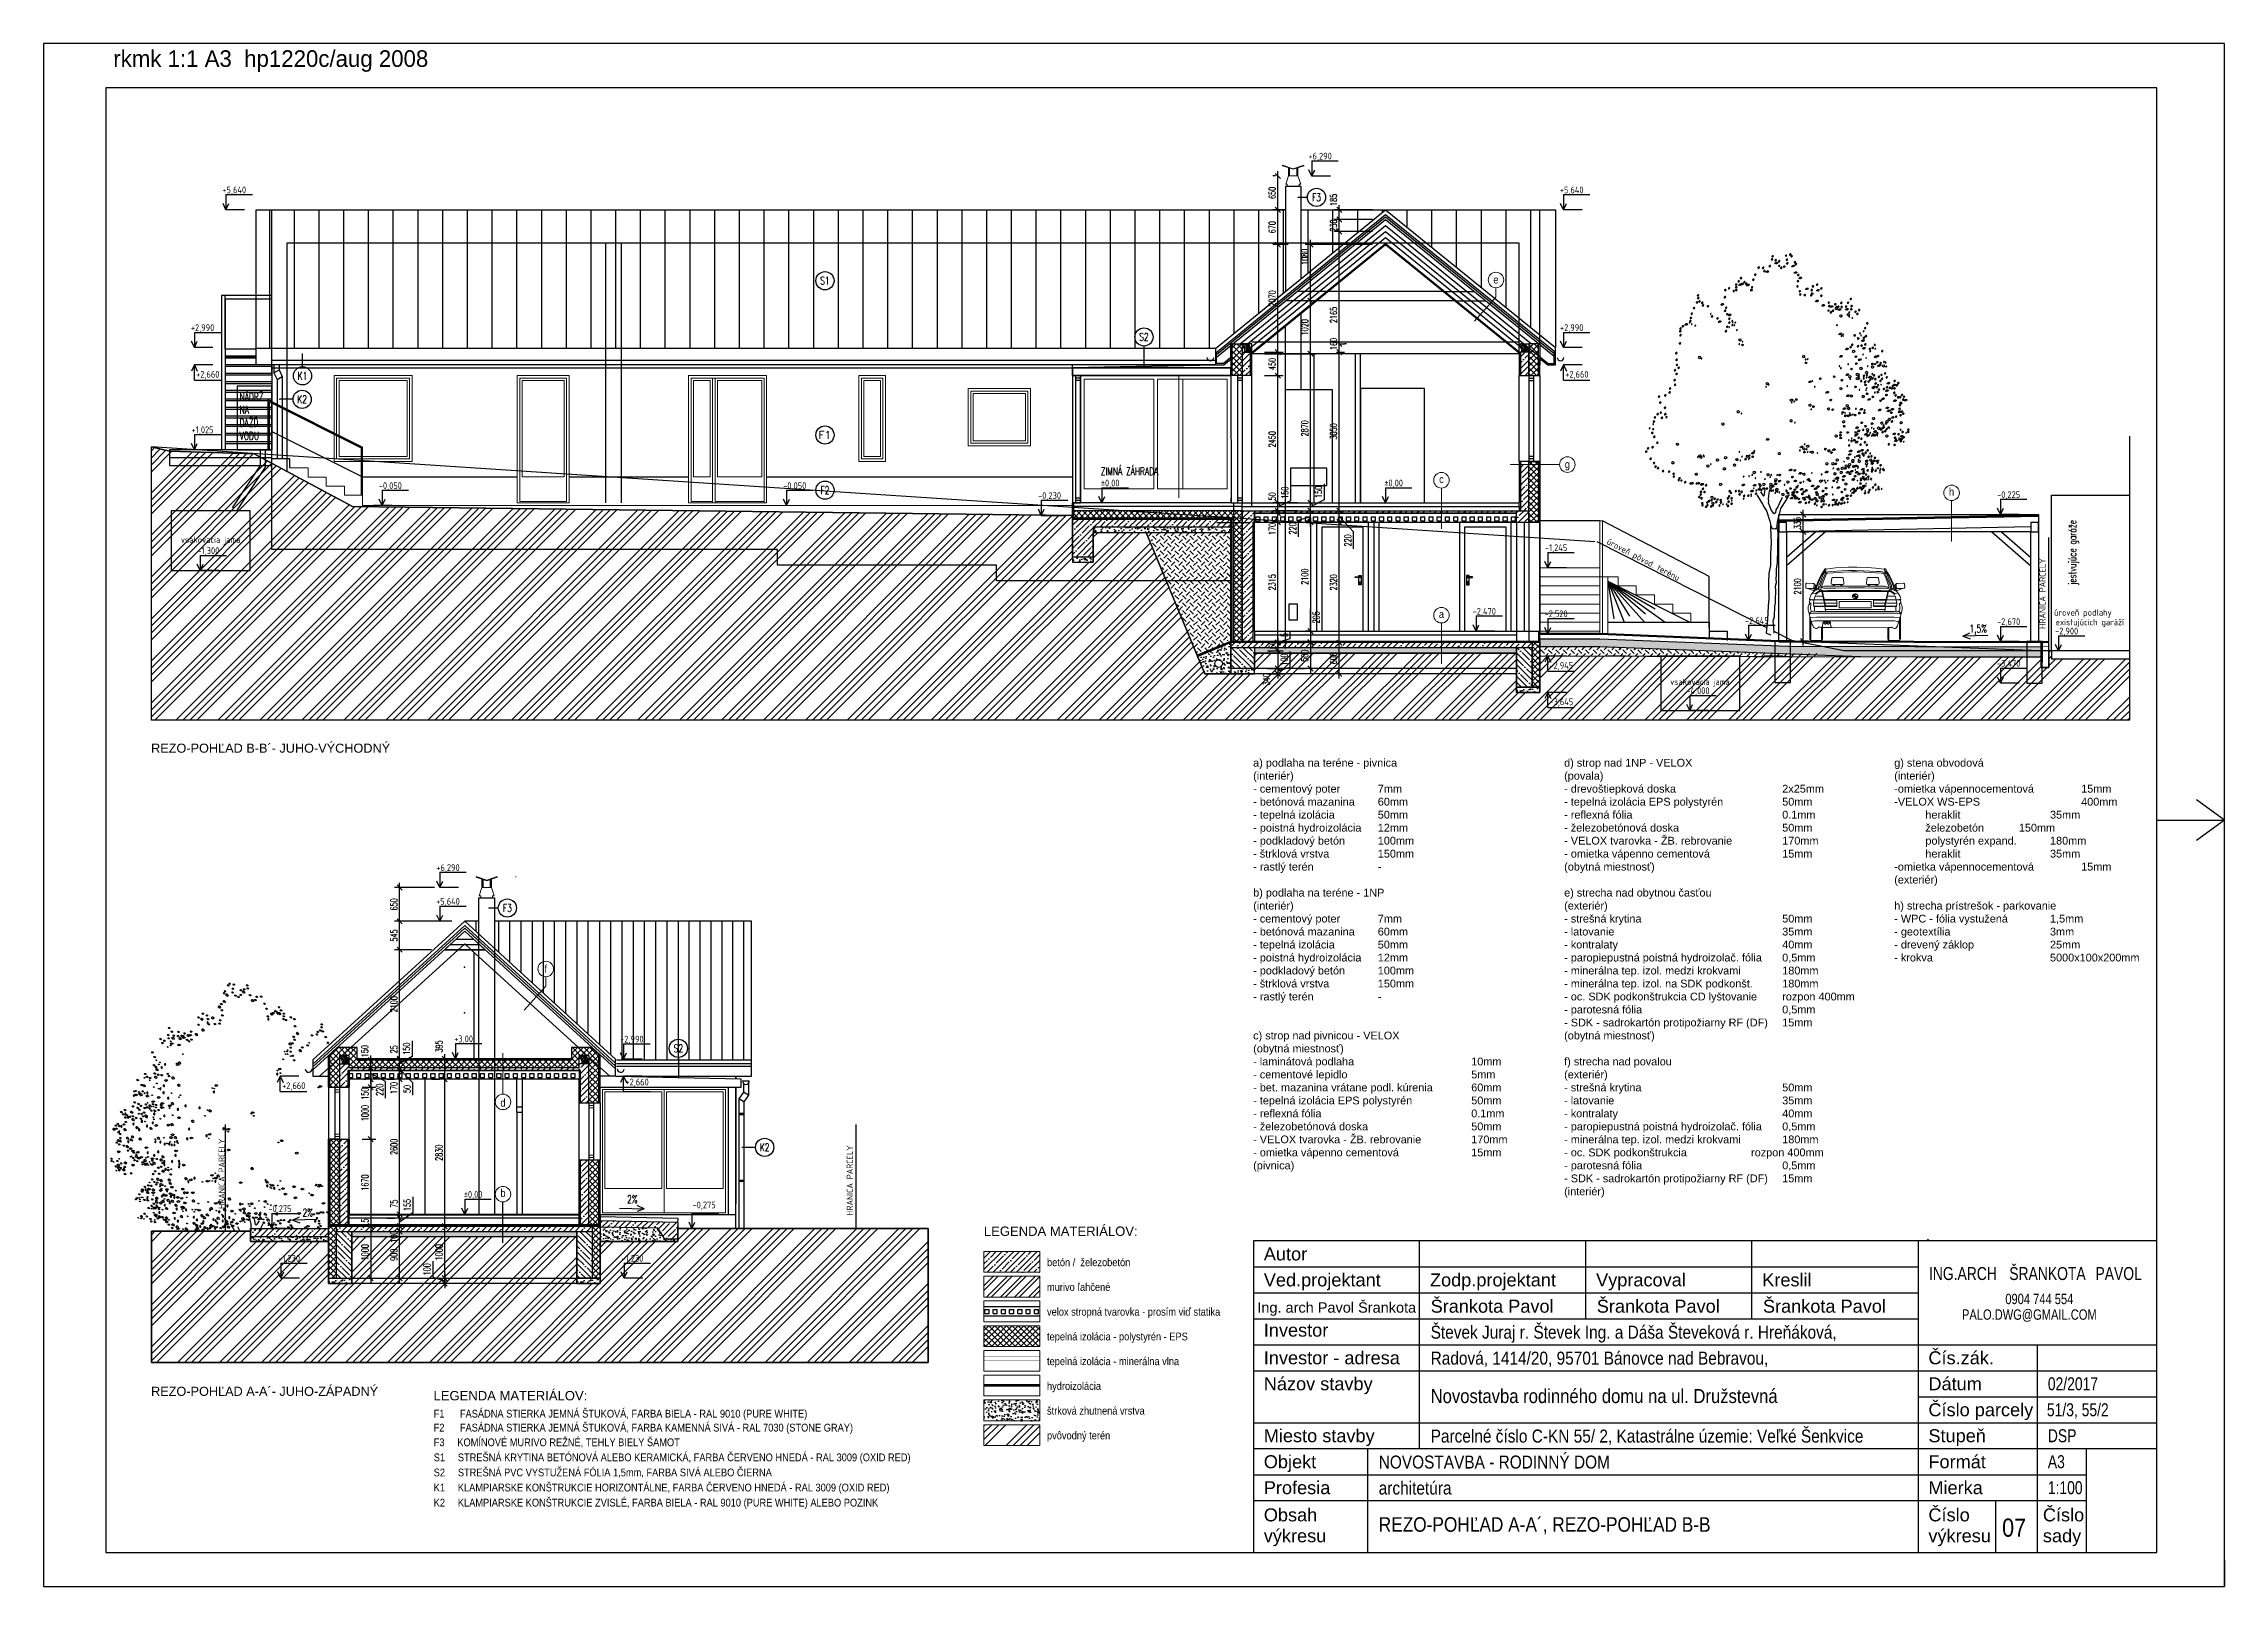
# Model space of a CAD drawing. Header units: millimetres. Extents: x 462666 to 1244237, y 2328025 to 3795663.
# Drawn here: x 1063301 to 1105301, y 2704687 to 2734387 of the extents above; entities that cross this region are included whole.
import ezdxf
from ezdxf.enums import TextEntityAlignment as Align
from ezdxf.lldxf.tags import DXFTag

# ---------------------------------------------------------------- set-up
doc = ezdxf.new("R2010")
doc.units = ezdxf.units.MM
for name, color, linetype in [('arbre', 250, 'Continuous'), ('DIM_100', 64, 'Continuous'), ('IZH_min_REZ', 6, 'BATTING'), ('KOTY', 96, 'Continuous'), ('MUR-POH', 64, 'Continuous'), ('MUR_POH', 64, 'Continuous'), ('MUR_REZ', 3, 'Continuous'), ('MUR_ZAK', 64, 'DASHED'), ('NAB_ZAR', 14, 'Continuous'), ('PLE_REZ', 200, 'Continuous'), ('PLO_LIN', 6, 'Continuous'), ('POP', 7, 'Continuous'), ('POP_100', 8, 'Continuous'), ('RAM_100', 160, 'Continuous'), ('ROZPISKA100', 7, 'Continuous'), ('TXT_50', 50, 'Continuous'), ('TXT_50_MIESTN', 7, 'Continuous'), ('ZAK_DIM', 7, 'Continuous')]:
    doc.layers.add(name, color=color, linetype=linetype)
for name, color, linetype, lineweight in [('NOVE_MUR_YTONG', 8, 'Continuous', 5), ('P', 250, 'Continuous', 100), ('Srafy', 8, 'Continuous', 5), ('zariadenie_INTERIER_hr_0_15', 8, 'Continuous', 15)]:
    doc.layers.add(name, color=color, linetype=linetype, lineweight=lineweight)
doc.styles.add('ARIAL', font='arial.ttf', dxfattribs={"height": 250})
doc.styles.add('ISOCP.SHX', font='ISOCP.shx', dxfattribs={"height": 150})
doc.styles.add('ROMANS', font='arial.ttf', dxfattribs={"width": 0.85})
doc.styles.add('SIMPLEX', font='SIMPLEX.SHX', dxfattribs={"width": 0.7})
doc.styles.add('SIMPLEX.SHX', font='SIMPLEX.SHX', dxfattribs={"width": 0.7})
doc.linetypes.add('BATTING', pattern='A,0.00254,-2.54,[134,LTYPESHP.SHX,S=2.54,R=0,X=-2.54,Y=0],-5.08,[134,LTYPESHP.SHX,S=2.54,R=180,X=2.54,Y=0],-2.54', length=10.16254)
tags = doc.linetypes.add('DASHED', pattern=[0.75, 0.5, -0.25]).pattern_tags.tags
tags[6:7] = [DXFTag(74, 4), DXFTag(75, 0), DXFTag(340, '0'), DXFTag(46, 1.0), DXFTag(50, 0.0), DXFTag(44, 0.0), DXFTag(45, 0.0)]
tags[4:5] = [DXFTag(74, 4), DXFTag(75, 0), DXFTag(340, '0'), DXFTag(46, 1.0), DXFTag(50, 0.0), DXFTag(44, 0.0), DXFTag(45, 0.0)]
doc.dimstyles.new('PAJO1-studia', dxfattribs={"dimtxt": 160, "dimasz": 100, "dimexe": 100, "dimexo": 250, "dimgap": 45, "dimtad": 1, "dimdec": 0, "dimrnd": 5, "dimtxsty": 'ROMANS', "dimblk": 'OBLIQUE', "dimcen": 200, "dimdle": 90, "dimadec": 0, "dimazin": 0, "dimtfac": 1, "dimtdec": 0, "dimtmove": 1, "dimatfit": 3, "dimfxl": 1, "dimarcsym": 0})
pattern_1 = [(45, (0, -12161.794), (-56.1266008, 56.1266008), []), (135, (0, -12161.794), (-56.1266008, -56.1266008), [])]
pattern_2 = [(45, (0, -12161.8), (-112.2532015, 112.2532015), []), (45, (112.25, -12161.8), (-112.2532015, 112.2532015), [198.4375, -39.6875, 0, -39.6875])]
pattern_3 = [(50, (0, -12161.8), (182.184669, -15.9390855), [19.05, -209.55]), (-5, (0, -12161.8), (-35.242826, 191.056643), [15.24, -167.64]), (100.451, (15.18, -12163.12), (146.942502, 175.116688), [16.19, -178.09]), (46.1842, (0, -12111), (271.079041, -42.042328), [28.575, -314.325]), (96.6356, (22.6, -12114.5), (237.404234, 247.425556), [24.285, -267.135]), (-8.816, (0, -12111), (237.404606, 247.425118), [22.86, -251.46]), (21, (25.4, -12123.7), (151.61488, -102.2655185), [19.05, -209.55]), (-34, (25.4, -12123.7), (61.802028, 184.187966), [15.24, -167.64]), (71.4514, (38.03, -12132.22), (213.416491, 81.922858), [16.19, -178.09]), (37.5, (0, -12161.794), (3.0886033, 84.5550389), [0, -165.608, 0, -170.18, 0, -168.275]), (7.5, (0, -12161.79), (66.8196625, 100.1805748), [0, -97.028, 0, -161.798, 0, -64.135]), (-32.5, (-56.64, -12161.794), (135.5905952, -5.728744), [0, -63.5, 0, -198.12, 0, -262.89]), (-42.5, (-82.04, -12161.8), (148.1291814, 25.426491), [0, -82.55, 0, -131.572, 0, -186.69])]
pattern_4 = [(135, (0, -12161.8), (-112.2532015, -112.2532015), []), (135, (3e-14, -12049.54), (-112.2532015, -112.2532015), [198.4375, -39.6875, 0, -39.6875])]
pattern_5 = [(45, (-52077.31, -25858.18), (-56.1266008, 56.1266008), []), (135, (-52077.31, -25858.18), (-56.1266008, -56.1266008), [])]
pattern_6 = [(50, (0, 0), (182.184669, -15.9390855), [19.05, -209.55]), (355, (0, 0), (-35.242826, 191.056643), [15.24, -167.64]), (100.451, (15.18, -1.33), (146.942502, 175.116688), [16.19, -178.09]), (46.1842, (0, 50.8), (271.079041, -42.042328), [28.575, -314.325]), (96.6356, (22.6, 47.3), (237.404234, 247.425556), [24.285, -267.135]), (351.184, (0, 50.8), (237.404606, 247.425118), [22.86, -251.46]), (21, (25.4, 38.1), (151.61488, -102.2655185), [19.05, -209.55]), (326, (25.4, 38.1), (61.802028, 184.187966), [15.24, -167.64]), (71.4514, (38.03, 29.58), (213.416491, 81.922858), [16.19, -178.09]), (37.5, (0, 0), (3.0886033, 84.5550389), [0, -165.608, 0, -170.18, 0, -168.275]), (7.5, (0, 0), (66.8196625, 100.1805748), [0, -97.028, 0, -161.798, 0, -64.135]), (-32.5, (-56.64, 0), (135.5905952, -5.728744), [0, -63.5, 0, -198.12, 0, -262.89]), (-42.5, (-82.04, 0), (148.1291814, 25.426491), [0, -82.55, 0, -131.572, 0, -186.69])]
pattern_7 = [(50, (0, 1081.54), (182.184669, -15.9390855), [19.05, -209.55]), (-5, (0, 1081.54), (-35.242826, 191.056643), [15.24, -167.64]), (100.451, (15.18, 1080.21), (146.942502, 175.116688), [16.19, -178.09]), (46.1842, (0, 1132.34), (271.079041, -42.042328), [28.575, -314.325]), (96.6356, (22.6, 1128.83), (237.404234, 247.425556), [24.285, -267.135]), (-8.816, (0, 1132.34), (237.404606, 247.425118), [22.86, -251.46]), (21, (25.4, 1119.64), (151.61488, -102.2655185), [19.05, -209.55]), (-34, (25.4, 1119.64), (61.802028, 184.187966), [15.24, -167.64]), (71.4514, (38.03, 1111.12), (213.416491, 81.922858), [16.19, -178.09]), (37.5, (0, 1081.54), (3.0886033, 84.5550389), [0, -165.608, 0, -170.18, 0, -168.275]), (7.5, (0, 1081.54), (66.8196625, 100.1805748), [0, -97.028, 0, -161.798, 0, -64.135]), (-32.5, (-56.64, 1081.54), (135.5905952, -5.728744), [0, -63.5, 0, -198.12, 0, -262.89]), (-42.5, (-82.04, 1081.54), (148.1291814, 25.426491), [0, -82.55, 0, -131.572, 0, -186.69])]

msp = doc.modelspace()

# ---------------------------------------------------------------- texts
at = {"color": 3, "char_height": 120, "attachment_point": 5, "rotation": 90, "style": 'ISOCP.SHX'}
for insert in [(1101798.1, 2723800.2), (1066729.8, 2712630.8), (1078827.2, 2712500.4)]:
    msp.add_mtext('{HRANICA PARCELY}', dxfattribs=dict(at, insert=insert))
at = {"color": 7, "style": 'ISOCP.SHX'}
for tag, p in [('vsakovacia jama', (1066517, 2724836.2)), ('úroveň podlahy', (1102575.5, 2723434.5)), ('existujúcich garáží', (1102709.7, 2723250.3))]:
    msp.add_attdef(tag, text='±X.XXX', height=120, dxfattribs=at).set_placement(p, align=Align.MIDDLE_CENTER)
msp.add_attdef('úroveň pôvod. terénu', text='±X.XXX', height=120, rotation=332.47156, dxfattribs=at).set_placement((1094110.9, 2724454.4), align=Align.MIDDLE_CENTER)
at = {"color": 252, "style": 'ISOCP.SHX'}
msp.add_attdef('vsakovacia jama', text='±X.XXX', height=120, dxfattribs=at).set_placement((1095200.4, 2722100.9), align=Align.MIDDLE_CENTER)
at = {"layer": 'DIM_100', "color": 1, "char_height": 150, "attachment_point": 1, "style": 'SIMPLEX'}
for s, insert, width in [('{NÁDRŽ NA DAŽĎ. VODU}', (1067075.8, 2727661.9), 575.144), ('{ZIMNÁ ZÁHRADA}', (1083660.7, 2726228.5), 1712.761)]:
    msp.add_mtext(s, dxfattribs=dict(at, insert=insert, width=width))
at = {"layer": 'DIM_100', "color": 1, "insert": (1102398.6, 2724590.4), "char_height": 150, "attachment_point": 5, "rotation": 90, "style": 'SIMPLEX'}
msp.add_mtext('{jestvujúce garáže}', dxfattribs=at)
at = {"layer": 'KOTY', "style": 'SIMPLEX', "width": 0.7}
for tag, p in [('1,5%', (1100557.3, 2723125.4)), ('2%', (1074637.8, 2712140.9))]:
    msp.add_attdef(tag, text='±X.XXX', height=150, dxfattribs=at).set_placement(p, align=Align.MIDDLE_CENTER)
at = {"layer": 'KOTY', "color": 252, "style": 'SIMPLEX', "width": 0.7}
msp.add_attdef('2%', text='±X.XXX', height=150, dxfattribs=at).set_placement((1068386.9, 2711881.5), align=Align.MIDDLE_CENTER)
at = {"layer": 'NOVE_MUR_YTONG', "char_height": 150, "attachment_point": 1, "style": 'ARIAL'}
for s, insert, width in [('{\\farial,sans-serif|b0|i0|c0|p0;a) podlaha na teréne - pivnica\\P(interiér)\\P- cementový poter ^I^I7mm\\P- betónová mazanina ^I60mm\\P- tepelná izolácia ^I^I50mm\\P- poistná hydroizolácia^I12mm^I\\P- podkladový betón^I^I100mm\\P- štrklová vrstva^I^I150mm\\P- rastlý terén ^I^I-\\P\\Pb) podlaha na teréne - 1NP\\P(interiér)\\P- cementový poter ^I^I7mm\\P- betónová mazanina ^I60mm\\P- tepelná izolácia ^I^I50mm\\P- poistná hydroizolácia^I12mm^I\\P- podkladový betón^I^I100mm\\P- štrklová vrstva^I^I150mm\\P- rastlý terén ^I^I-\\P\\P\\Pc) strop nad pivnicou - VELOX\\P(obytná miestnosť)\\P- laminátová podlaha^I^I ^I^I10mm\\P- cementové lepidlo^I^I^I^I5mm\\P- bet. mazanina vrátane podl. kúrenia^I^I60mm\\P- tepelná izolácia EPS polystyrén^I^I50mm\\P- reflexná fólia^I^I^I^I^I0.1mm\\P- železobetónová doska^I^I^I^I50mm\\P- VELOX tvarovka - ŽB. rebrovanie^I^I170mm\\P- omietka vápenno cementová^I^I^I15mm\\P(pivnica)\\P}', (1086595.7, 2720618.3), 32433.552), ('{\\farial,sans-serif|b0|i0|c0|p0;d) strop nad 1NP - VELOX\\P(povala)\\P- drevoštiepková doska ^I^I^I^I2x25mm\\P- tepelná izolácia EPS polystyrén^I^I50mm\\P- reflexná fólia^I^I^I^I^I0.1mm\\P- železobetónová doska^I^I^I^I50mm\\P- VELOX tvarovka - ŽB. rebrovanie^I^I170mm\\P- omietka vápenno cementová^I^I^I15mm\\P(obytná miestnosť)\\P\\Pe) strecha nad obytnou časťou\\P(exteriér)\\P- strešná krytina ^I^I^I^I^I50mm\\P- latovanie^I^I^I^I^I^I35mm\\P- kontralaty^I^I^I^I^I^I40mm\\P- paropiepustná poistná hydroizolač. fólia^I0,5mm\\P- minerálna tep. izol. medzi krokvami^I^I180mm\\P- minerálna tep. izol. na SDK podkonšt.^I180mm\\P- oc. SDK podkonštrukcia CD lyštovanie^Irozpon 400mm\\P- parotesná fólia ^I^I^I^I^I0,5mm\\P- SDK - sadrokartón protipožiarny RF (DF)^I15mm\\P(obytná miestnosť)\\P\\Pf) strecha nad povalou \\P(exteriér)\\P- strešná krytina ^I^I^I^I^I50mm\\P- latovanie^I^I^I^I^I^I35mm\\P- kontralaty^I^I^I^I^I^I40mm\\P- paropiepustná poistná hydroizolač. fólia^I0,5mm\\P- minerálna tep. izol. medzi krokvami^I^I180mm\\P- oc. SDK podkonštrukcia^I^I^Irozpon 400mm\\P- parotesná fólia ^I^I^I^I^I0,5mm\\P- SDK - sadrokartón protipožiarny RF (DF)^I15mm\\P(interiér)\\P}', (1092585, 2720618.3), 5996.597), ('{\\farial,sans-serif|b0|i0|c0|p0;g) stena obvodová\\P(interiér)\\P-omietka vápennocementová^I^I15mm\\P-VELOX WS-EPS^I^I^I^I400mm\\P^Iheraklit ^I^I^I35mm\\P^Iželezobetón ^I^I150mm\\P^Ipolystyrén expand. ^I180mm\\P^Iheraklit ^I^I^I35mm\\P-omietka vápennocementová^I^I15mm\\P(exteriér)\\P\\Ph) strecha prístrešok - parkovanie\\P- WPC - fólia vystužená^I^I1,5mm\\P- geotextília^I^I^I^I3mm\\P- drevený záklop ^I^I^I25mm\\P- krokva ^I^I^I^I5000x100x200mm\\P}', (1098942.2, 2720618.3), 32433.552)]:
    msp.add_mtext(s, dxfattribs=dict(at, insert=insert, width=width))
at = {"layer": 'ROZPISKA100'}
for s, height, style, p in [('Autor', 250, 'ARIAL', (1086800.8, 2710962.4)), ('Ved.projektant', 250, 'ARIAL', (1086800.8, 2710462.4)), ('Zodp.projektant', 250, 'ARIAL', (1090000.8, 2710462.4)), ('Vypracoval', 250, 'ARIAL', (1093200.8, 2710462.4)), ('Kreslil', 250, 'ARIAL', (1096400.8, 2710462.4)), ('Šrankota Pavol', 250, 'ROMANS', (1090013.7, 2709955.9)), ('Šrankota Pavol', 250, 'ROMANS', (1093213.7, 2709955.9)), ('Šrankota Pavol', 250, 'ROMANS', (1096413.7, 2709955.9)), ('Ing. arch Pavol Šrankota ', 200, 'ROMANS', (1086675.7, 2709955.9)), ('Investor', 250, 'ARIAL', (1086800.8, 2709495)), ('Investor - adresa', 250, 'ARIAL', (1086800.8, 2708962.4)), ('Čís.zák.', 250, 'ARIAL', (1099600.8, 2708962.4)), ('Názov stavby', 250, 'ARIAL', (1086800.8, 2708462.4)), ('Dátum', 250, 'ARIAL', (1099600.8, 2708462.4)), ('Číslo parcely', 250, 'ARIAL', (1099600.8, 2707962.4)), ('Miesto stavby', 250, 'ARIAL', (1086800.8, 2707462.4)), ('Stupeň', 250, 'ARIAL', (1099600.8, 2707462.4)), ('Objekt', 250, 'ARIAL', (1086800.8, 2706962.4)), ('Formát', 250, 'ARIAL', (1099600.8, 2706962.4)), ('Profesia', 250, 'ARIAL', (1086800.8, 2706462.4)), ('Mierka', 250, 'ARIAL', (1099600.8, 2706462.4)), ('Obsah', 250, 'ARIAL', (1086800.8, 2705938.9)), ('Číslo', 250, 'ARIAL', (1099600.8, 2705938.9)), ('Číslo', 250, 'ARIAL', (1101805.3, 2705938.9)), ('výkresu', 250, 'ARIAL', (1086800.8, 2705536.4)), ('výkresu', 250, 'ARIAL', (1099600.8, 2705536.4)), ('sady', 250, 'ARIAL', (1101805.3, 2705536.4))]:
    msp.add_text(s, height=height, dxfattribs=dict(at, style=style)).set_placement(p)
at = {"layer": 'ROZPISKA100', "style": 'ROMANS', "width": 0.85}
for s, height, p in [('Števek Juraj r. Števek Ing. a Dáša Števeková r. Hreňáková, ', 250, (1090013.7, 2709455.9)), ('Radová, 1414/20, 95701 Bánovce nad Bebravou,', 250, (1090013.7, 2708955.9)), ('Novostavba rodinného domu na ul. Družstevná', 270, (1090013.7, 2708216.2)), ('Parcelné číslo C-KN 55/ 2, Katastrálne územie:^JVeľké Šenkvice', 250, (1090013.7, 2707455.9)), ('NOVOSTAVBA - RODINNÝ DOM', 250, (1089013.7, 2706955.9)), ('architetúra', 250, (1089013.7, 2706455.9)), ('REZO-POHĽAD A-A´, REZO-POHĽAD B-B', 280, (1089013.7, 2705738.8)), ('07', 350, (1101019.6, 2705643.2))]:
    msp.add_text(s, height=height, dxfattribs=at).set_placement(p)
at = {"layer": 'ROZPISKA100', "width": 0.8}
for tag, p, s in [('ING.ARCH', (1099611.4, 2710584.8), 'KRESLIL'), ('ŠRANKOTA', (1101158, 2710584.8), 'KRESLIL'), ('PAVOL', (1102818.1, 2710584.8), 'KRESLIL'), ('02/2017', (1101900.8, 2708462.4), 'DÁTUM'), ('51/3, 55/2', (1101883, 2707962.4), 'ARCH.ČÍSLO'), ('DSP', (1101900.8, 2707462.4), 'STUPEŇ'), ('A3', (1101900.8, 2706962.4), 'FORMÁT'), ('1:100', (1101900.8, 2706462.4), 'MIERKA')]:
    msp.add_attdef(tag, p, s, height=250, dxfattribs=at)
for tag, p in [('0904 744 554', (1101736.4, 2710220.3)), ('PALO.DWG@GMAIL.COM', (1101544.3, 2709920.1))]:
    msp.add_attdef(tag, text='KRESLIL', height=200, dxfattribs=at).set_placement(p, align=Align.MIDDLE_CENTER)
at = {"layer": 'TXT_50', "color": 252, "style": 'SIMPLEX.SHX', "width": 0.7}
for s, p in [('F3', (1087815.8, 2731427.3)), ('S1', (1078348.6, 2729822.4)), ('S2', (1084492.2, 2728741.2)), ('K1', (1068287, 2727991.8)), ('K2', (1068280.1, 2727540.4)), ('F2', (1078348.6, 2725790.5)), ('F3', (1072232.6, 2717745.6)), ('S2', (1075525.5, 2715044.8)), ('K2', (1077187.1, 2713138))]:
    msp.add_text(s, height=150, dxfattribs=at).set_placement(p, align=Align.MIDDLE_CENTER)
at = {"layer": 'TXT_50', "color": 252, "style": 'SIMPLEX.SHX'}
msp.add_text('F1', height=150, dxfattribs=at).set_placement((1078348.6, 2726852.7), align=Align.MIDDLE_CENTER)
at = {"layer": 'TXT_50_MIESTN', "style": 'ROMANS', "width": 0.85}
for s, p in [('e', (1091272.1, 2729768.9)), ('g', (1092647.4, 2726214.7)), ('c', (1090222, 2725927.2)), ('h', (1100046.7, 2725684.6)), ('a', (1090222, 2723328.7)), ('f', (1072971.6, 2716504.7)), ('d', (1072147.9, 2713922.3)), ('b', (1072147.9, 2712183))]:
    msp.add_text(s, height=150, dxfattribs=at).set_placement(p, align=Align.CENTER)
at = {"layer": 'TXT_50_MIESTN'}
for s, height, style, p in [('REZO-POHĽAD B-B´- JUHO-VÝCHODNÝ', 175, 'ARIAL', (1065370.7, 2720736.3)), ('LEGENDA MATERIÁLOV:', 180, 'ROMANS', (1081409.1, 2711434.7)), ('REZO-POHĽAD A-A´- JUHO-ZÁPADNÝ', 175, 'ARIAL', (1065370.3, 2708355.1)), ('LEGENDA MATERIÁLOV:', 180, 'ROMANS', (1070809.8, 2708268.4))]:
    msp.add_text(s, height=height, dxfattribs=dict(at, style=style)).set_placement(p)
at = {"layer": 'TXT_50_MIESTN', "style": 'ROMANS', "width": 0.85}
for s, p in [('betón /  železobetón', (1082625.4, 2710851.3)), ('murivo ľahčené', (1082625.4, 2710375)), ('velox stropná tvarovka - prosím viď statika', (1082625.4, 2709898.7)), ('tepelná izolácia - polystyrén - EPS', (1082625.4, 2709422.4)), ('tepelná izolácia - minerálna vlna', (1082625.4, 2708946.2)), ('hydroizolácia', (1082625.4, 2708469.9)), ('F1      FASÁDNA STIERKA JEMNÁ ŠTUKOVÁ, FARBA BIELA - RAL 9010 (PURE WHITE)', (1070813.5, 2707936.8)), ('F2      FASÁDNA STIERKA JEMNÁ ŠTUKOVÁ, FARBA KAMENNÁ SIVÁ - RAL 7030 (STONE GRAY)', (1070813.5, 2707668.5)), ('štrková zhutnená vrstva', (1082625.4, 2707993.6)), ('F3     KOMÍNOVÉ MURIVO REŽNÉ, TEHLY BIELY ŠAMOT', (1070813.5, 2707385.8)), ('pvôvodný terén', (1082625.4, 2707517.3)), ('S1     STREŠNÁ KRYTINA BETÓNOVÁ ALEBO KERAMICKÁ, FARBA ČERVENO HNEDÁ - RAL 3009 (OXID RED)', (1070813.5, 2707095.5)), ('S2     STREŠNÁ PVC VYSTUŽENÁ FÓLIA 1,5mm, FARBA SIVÁ ALEBO ČIERNA', (1070813.5, 2706805.1)), ('K1     KLAMPIARSKE KONŠTRUKCIE HORIZONTÁLNE, FARBA ČERVENO HNEDÁ - RAL 3009 (OXID RED)', (1070813.5, 2706514.8)), ('K2     KLAMPIARSKE KONŠTRUKCIE ZVISLÉ, FARBA BIELA - RAL 9010 (PURE WHITE) ALEBO POZINK', (1070813.5, 2706224.5))]:
    msp.add_text(s, height=150, dxfattribs=at).set_placement(p)

# ---------------------------------------------------------------- blocks, each defined once
blk = doc.blocks.new('BMW_záď', base_point=(48927, 8343))
at = {"color": 0, "linetype": 'ByBlock', "lineweight": -2}
for p, q in [((47400, 9397), (47365, 9310)), ((47385, 9301), (47456, 9332)), ((47452, 9353), (47392, 9328)), ((47741, 9421), (47738, 9392)), ((47762, 9392), (47762, 9421)), ((47889, 9421), (47887, 9391)), ((47907, 9391), (47906, 9420)), ((48164, 9151), (48164, 9241)), ((48419, 9391), (48421, 9420)), ((48437, 9421), (48440, 9391)), ((48564, 9392), (48565, 9421)), ((48585, 9421), (48588, 9392)), ((48941, 9301), (48871, 9332)), ((48874, 9353), (48934, 9328)), ((48926, 9397), (48961, 9310)), ((47555, 9061), (47371, 9061)), ((47380, 9127), (47545, 9127)), ((47808, 9065), (47586, 9063)), ((48110, 9194), (48215, 9194)), ((48117, 9196), (48117, 9210)), ((48123, 9219), (48123, 9197)), ((48129, 9225), (48129, 9196)), ((48137, 9196), (48137, 9231)), ((48144, 9234), (48144, 9196)), ((48151, 9196), (48151, 9237)), ((48159, 9239), (48159, 9196)), ((48169, 9190), (48169, 9153)), ((48176, 9155), (48176, 9190)), ((48182, 9191), (48182, 9159)), ((48188, 9161), (48188, 9191)), ((48195, 9190), (48195, 9166)), ((48201, 9171), (48201, 9190)), ((48208, 9190), (48207, 9179)), ((48740, 9063), (48518, 9065)), ((48772, 9061), (48955, 9061)), ((48946, 9127), (48781, 9127)), ((47308, 8732), (47308, 8368)), ((47513, 8362), (47514, 8591)), ((47688, 8592), (47550, 8593)), ((48813, 8591), (48813, 8362)), ((49018, 8368), (49018, 8732))]:
    blk.add_line(p, q, dxfattribs=at)
at = {"color": 0, "linetype": 'ByBlock', "lineweight": -2, "flags": 128}
for points in [[(47576, 9643), (47586, 9663), (47592, 9682), (47596, 9698), (47599, 9715), (47600, 9733), (47566, 9712), (47571, 9701), (47571, 9698), (47571, 9696), (47570, 9694), (47567, 9690), (47549, 9667), (47523, 9625), (47482, 9556), (47454, 9498), (47436, 9455), (47409, 9386), (47390, 9333), (47380, 9309), (47377, 9300), (47375, 9297), (47372, 9294), (47360, 9283), (47353, 9277), (47337, 9258), (47326, 9245), (47318, 9232), (47312, 9219), (47301, 9193), (47292, 9167), (47286, 9145), (47284, 9138), (47287, 9136), (47282, 9074), (47281, 9062), (47281, 9055), (47282, 9049), (47281, 9046), (47272, 9033), (47265, 9021), (47260, 9006), (47257, 8993), (47255, 8974), (47256, 8952), (47259, 8933), (47283, 8834), (47299, 8783), (47338, 8651), (47345, 8632), (47354, 8615), (47364, 8601), (47382, 8586), (47403, 8578), (47420, 8578), (47434, 8580), (47443, 8585), (47453, 8594), (47460, 8603), (47518, 8599), (47524, 8600), (47528, 8602), (47532, 8606), (47534, 8614), (47542, 8682), (47548, 8693), (47555, 8701), (47563, 8706), (47575, 8710), (47599, 8711), (47652, 8711), (47669, 8708), (47677, 8704), (47683, 8698), (47687, 8691), (47690, 8677), (47692, 8613), (47695, 8607), (47699, 8600), (47707, 8595), (47721, 8592), (47746, 8591), (48796, 8592), (48834, 8595), (48859, 8597), (48870, 8601), (48876, 8595), (48888, 8586), (48900, 8580), (48917, 8577), (48931, 8578), (48944, 8583), (48961, 8598), (48977, 8625), (49001, 8693), (49037, 8813), (49056, 8884), (49069, 8942), (49071, 8977), (49069, 8999), (49064, 9018), (49058, 9032), (49048, 9045), (49044, 9049), (49044, 9053), (49046, 9060), (49045, 9070), (49039, 9137), (49043, 9138), (49037, 9163), (49027, 9193), (49013, 9224), (49000, 9246), (48983, 9268), (48969, 9283), (48955, 9295), (48952, 9299), (48947, 9310), (48912, 9402), (48870, 9500), (48831, 9583), (48818, 9604), (48788, 9651), (48768, 9681), (48754, 9697), (48760, 9712), (48728, 9733), (48727, 9719), (48731, 9697), (48736, 9675), (48741, 9661), (48752, 9639)], [(47409, 9314), (47416, 9343), (47425, 9378), (47451, 9450), (47490, 9536), (47523, 9601), (47561, 9671)], [(47574, 9695), (47575, 9690), (47576, 9683), (47576, 9676), (47574, 9667), (47570, 9652), (47556, 9625), (47535, 9581), (47513, 9530), (47487, 9460), (47465, 9404), (47461, 9386), (47457, 9368), (47457, 9355), (47460, 9337), (47466, 9325), (47478, 9310), (47488, 9300)], [(47528, 9303), (47639, 9304), (48174, 9307), (48658, 9304), (48795, 9302), (48818, 9316), (48837, 9334), (48844, 9344), (48846, 9352), (48847, 9360), (48843, 9379), (48832, 9414), (48761, 9590), (48742, 9630), (48732, 9645), (48724, 9653), (48711, 9661), (48690, 9666), (48650, 9671), (48574, 9675), (48316, 9688), (48164, 9691), (48038, 9690), (47904, 9688), (47706, 9676), (47638, 9667), (47618, 9662), (47607, 9657), (47601, 9652), (47592, 9642), (47584, 9625), (47523, 9481), (47493, 9401), (47487, 9382), (47484, 9364), (47483, 9355), (47484, 9345), (47489, 9335), (47500, 9325), (47513, 9315), (47528, 9303)], [(47604, 9613), (47566, 9521), (47523, 9399), (47510, 9357), (47558, 9352), (47654, 9352), (47790, 9354), (48038, 9357), (48343, 9356), (48526, 9355), (48661, 9353), (48774, 9353), (48806, 9354), (48813, 9354), (48816, 9356), (48816, 9358), (48798, 9420), (48770, 9499), (48738, 9583), (48717, 9626), (48712, 9632), (48706, 9637), (48696, 9640), (48668, 9643), (48346, 9661), (48204, 9665), (48098, 9665), (47935, 9660), (47742, 9650), (47640, 9642), (47628, 9639), (47620, 9636), (47614, 9631), (47609, 9625), (47604, 9613)], [(48725, 9718), (48558, 9737), (48402, 9748), (48197, 9755), (48038, 9755), (47928, 9752), (47787, 9744), (47686, 9733), (47604, 9720)], [(48753, 9695), (48751, 9690), (48751, 9683), (48751, 9676), (48752, 9667), (48757, 9652), (48770, 9625), (48791, 9581), (48814, 9530), (48840, 9460), (48862, 9404), (48866, 9386), (48869, 9368), (48870, 9355), (48867, 9337), (48860, 9325), (48848, 9310), (48839, 9300)], [(48917, 9314), (48911, 9343), (48901, 9378), (48875, 9450), (48837, 9536), (48803, 9601), (48765, 9671)], [(47377, 9300), (47226, 9350), (47218, 9354), (47215, 9358), (47212, 9363), (47211, 9369), (47213, 9428), (47214, 9435), (47217, 9441), (47221, 9445), (47226, 9446), (47232, 9446), (47351, 9444), (47359, 9444), (47365, 9442), (47369, 9440), (47372, 9437), (47398, 9403), (47401, 9400), (47405, 9398), (47413, 9397)], [(47246, 9347), (47354, 9347), (47360, 9347), (47365, 9349), (47368, 9351), (47370, 9356), (47370, 9362), (47372, 9432)], [(47521, 9303), (47512, 9303), (47501, 9302), (47490, 9300), (47478, 9297), (47455, 9288), (47438, 9278), (47424, 9267), (47415, 9254), (47411, 9247), (47394, 9249), (47363, 9254), (47353, 9258), (47350, 9265), (47349, 9272)], [(47592, 8911), (47577, 8999), (47398, 8999), (47385, 9000), (47375, 9002), (47368, 9007), (47365, 9013), (47363, 9029), (47363, 9061), (47370, 9119), (47381, 9161), (47395, 9201), (47415, 9235), (47429, 9253), (47441, 9264), (47461, 9276), (47481, 9282), (47506, 9286), (47524, 9286)], [(48814, 9357), (48805, 9363), (48792, 9372), (48774, 9380), (48755, 9387), (48734, 9391), (48702, 9392), (47632, 9392), (47595, 9391), (47572, 9388), (47552, 9382), (47536, 9375), (47526, 9368), (47514, 9358)], [(47524, 9286), (47542, 9202), (47582, 9010), (47808, 9010)], [(48793, 9286), (48761, 9136), (47568, 9135), (47533, 9286), (47665, 9288), (48661, 9288), (48793, 9286)], [(47745, 9423), (47725, 9424), (47715, 9426), (47707, 9431), (47703, 9439), (47701, 9450), (47703, 9468), (47712, 9540), (47715, 9546), (47719, 9551), (47727, 9555), (47739, 9558), (47758, 9560), (47904, 9560), (47918, 9558), (47927, 9554), (47934, 9546), (47936, 9534), (47947, 9436), (47945, 9430), (47939, 9427), (47928, 9424), (47745, 9423)], [(48170, 9151), (48179, 9153), (48187, 9156), (48195, 9160), (48201, 9166), (48207, 9172), (48211, 9179), (48214, 9186), (48215, 9194), (48214, 9202), (48212, 9210), (48209, 9217), (48204, 9224), (48197, 9229), (48190, 9234), (48182, 9238), (48173, 9240), (48164, 9241), (48155, 9240), (48146, 9239), (48138, 9236), (48130, 9231), (48123, 9226), (48118, 9219), (48114, 9212), (48111, 9205), (48110, 9197), (48111, 9189), (48113, 9182), (48116, 9174), (48121, 9168), (48128, 9162), (48135, 9157), (48143, 9154), (48152, 9151), (48161, 9151), (48170, 9151)], [(48582, 9423), (48601, 9424), (48611, 9426), (48619, 9431), (48623, 9439), (48625, 9450), (48623, 9468), (48615, 9540), (48612, 9546), (48607, 9551), (48599, 9555), (48587, 9558), (48569, 9560), (48422, 9560), (48408, 9558), (48399, 9554), (48393, 9546), (48391, 9534), (48379, 9436), (48381, 9430), (48387, 9427), (48398, 9424), (48582, 9423)], [(48519, 9010), (48744, 9010), (48785, 9202), (48806, 9303), (48815, 9303), (48826, 9302), (48836, 9300), (48848, 9297), (48872, 9288), (48888, 9278), (48902, 9267), (48912, 9254), (48916, 9247), (48933, 9249), (48963, 9254), (48974, 9258), (48977, 9265), (48977, 9272)], [(48802, 9286), (48821, 9286), (48846, 9282), (48866, 9276), (48885, 9264), (48897, 9253), (48912, 9235), (48932, 9201), (48946, 9161), (48956, 9119), (48963, 9061), (48964, 9029), (48961, 9013), (48958, 9007), (48952, 9002), (48942, 9000), (48929, 8999), (48749, 8999), (48734, 8911)], [(48951, 9301), (49102, 9351), (49110, 9355), (49113, 9359), (49116, 9363), (49117, 9370), (49115, 9429), (49114, 9436), (49111, 9441), (49107, 9445), (49102, 9447), (49096, 9447), (48977, 9445), (48969, 9444), (48963, 9443), (48959, 9441), (48956, 9438), (48930, 9403), (48927, 9401), (48923, 9399), (48915, 9397)], [(48955, 9432), (48956, 9362), (48957, 9356), (48959, 9351), (48962, 9349), (48966, 9347), (48972, 9347), (49080, 9347)], [(49045, 8859), (49039, 8875), (49031, 8885), (49019, 8894), (49002, 8901), (48989, 8904), (48974, 8907), (48956, 8907), (48916, 8906), (48814, 8904), (47528, 8904), (47426, 8905), (47377, 8907), (47346, 8904), (47323, 8897), (47305, 8887), (47291, 8873), (47282, 8858)], [(47283, 9051), (47288, 9056), (47292, 9059), (47298, 9062), (47302, 9063), (47305, 9061), (47307, 9059), (47308, 9054), (47309, 9046), (47307, 9024), (47304, 8986), (47304, 8965), (47306, 8950), (47309, 8935), (47321, 8898)], [(47288, 9122), (47296, 9124), (47313, 9126), (47333, 9127), (47367, 9128)], [(47288, 8855), (47305, 8861), (47341, 8868), (47375, 8871), (47463, 8872), (48919, 8873), (48969, 8872), (48991, 8869), (49012, 8866), (49024, 8862), (49039, 8856), (49046, 8851)], [(47371, 9130), (47325, 9131), (47301, 9132), (47289, 9134)], [(47367, 9015), (47374, 9010), (47382, 9008), (47395, 9007), (47563, 9007)], [(47383, 8909), (47379, 8938), (47379, 8957), (47382, 8983), (47386, 8998)], [(47525, 9200), (47469, 9201), (47442, 9200), (47423, 9199), (47399, 9194)], [(47809, 9123), (47569, 9124), (47595, 9010)], [(47584, 8963), (47586, 8957), (47590, 8950), (47596, 8944), (47603, 8941), (47611, 8940), (47620, 8940), (47632, 8939), (48685, 8939), (48704, 8940), (48719, 8941), (48726, 8943), (48731, 8946), (48735, 8949), (48739, 8953), (48742, 8961)], [(47586, 9000), (47810, 9001), (47810, 9128)], [(47852, 8973), (48472, 8973), (48472, 9097), (47852, 9097), (47852, 8973)], [(48740, 9000), (48517, 9001), (48517, 9128)], [(48517, 9123), (48757, 9124), (48731, 9010)], [(48763, 9007), (48931, 9007), (48944, 9008), (48953, 9010), (48960, 9015)], [(48927, 9194), (48903, 9199), (48885, 9200), (48858, 9201), (48801, 9200)], [(48940, 8998), (48944, 8983), (48948, 8957), (48947, 8938), (48944, 8909)], [(48956, 9130), (49002, 9131), (49025, 9132), (49037, 9134)], [(49038, 9122), (49030, 9124), (49014, 9126), (48993, 9127), (48960, 9128)], [(49005, 8898), (49018, 8935), (49021, 8950), (49022, 8965), (49022, 8986), (49019, 9024), (49018, 9046), (49018, 9054), (49020, 9059), (49021, 9061), (49025, 9063), (49029, 9062), (49034, 9059), (49038, 9056), (49043, 9051)], [(47535, 8587), (47535, 8385), (47534, 8371), (47530, 8358), (47522, 8349), (47516, 8346), (47503, 8343), (47400, 8343), (47370, 8343), (47346, 8344), (47324, 8346), (47311, 8350), (47300, 8358), (47293, 8366), (47290, 8376), (47288, 8385), (47288, 8807)], [(47310, 8788), (47416, 8795), (48911, 8794), (49018, 8784)], [(49001, 8701), (48983, 8708), (48955, 8718), (48922, 8723), (48894, 8726), (48806, 8726), (47486, 8726), (47410, 8725), (47383, 8723), (47357, 8718), (47340, 8712), (47325, 8701)], [(47588, 8698), (47579, 8697), (47572, 8693), (47567, 8688), (47565, 8681), (47566, 8674), (47570, 8667), (47576, 8663), (47584, 8661), (47593, 8662), (47600, 8665), (47605, 8671), (47607, 8678), (47606, 8685), (47602, 8691), (47596, 8696), (47588, 8698)], [(47646, 8698), (47638, 8697), (47631, 8693), (47626, 8688), (47623, 8681), (47624, 8674), (47628, 8667), (47635, 8663), (47643, 8661), (47651, 8662), (47659, 8665), (47664, 8671), (47666, 8678), (47665, 8685), (47661, 8691), (47654, 8696), (47646, 8698)], [(49038, 8807), (49039, 8385), (49037, 8376), (49033, 8366), (49027, 8358), (49015, 8350), (49002, 8346), (48981, 8344), (48957, 8343), (48927, 8343), (48823, 8343), (48811, 8346), (48805, 8349), (48796, 8358), (48792, 8371), (48791, 8385), (48791, 8587)]]:
    blk.add_lwpolyline(points, dxfattribs=at)
blk = doc.blocks.new('_OBLIQUE')
at = {"color": 0, "linetype": 'ByBlock'}
blk.add_line((-0.5, -0.5), (0.5, 0.5), dxfattribs=at)
blk = doc.blocks.new('*D202')
at = {"layer": 'Defpoints', "color": 0}
for p in [(1086619, 2725176), (1087072, 2725176), (1086619, 2722861)]:
    blk.add_point(p, dxfattribs=at)
at = {"layer": 'KOTY', "color": 0, "lineweight": -2}
for p, q in [((1086869, 2725176), (1087172, 2725176)), ((1087072, 2722771), (1087072, 2725266)), ((1086869, 2722861), (1087172, 2722861))]:
    blk.add_line(p, q, dxfattribs=at)
at = {"layer": 'KOTY', "color": 0, "lineweight": -2, "xscale": 100, "yscale": 100, "zscale": 100}
for p, rotation in [((1087072, 2725176), 90), ((1087072, 2722861), 270)]:
    blk.add_blockref('_OBLIQUE', p, dxfattribs=dict(at, rotation=rotation))
at = {"layer": 'KOTY', "color": 0, "insert": (1086962, 2724018), "char_height": 130, "attachment_point": 5, "rotation": 90, "style": 'SIMPLEX'}
blk.add_mtext('2315', dxfattribs=at)
blk = doc.blocks.new('*D201')
at = {"layer": 'Defpoints', "color": 0}
for p in [(1086619, 2725176), (1087072, 2725346), (1087702, 2725346)]:
    blk.add_point(p, dxfattribs=at)
at = {"layer": 'KOTY', "color": 0, "lineweight": -2}
for p, q in [((1087072, 2725086), (1087072, 2725436)), ((1086869, 2725176), (1087172, 2725176)), ((1087452, 2725346), (1086972, 2725346))]:
    blk.add_line(p, q, dxfattribs=at)
at = {"layer": 'KOTY', "color": 0, "lineweight": -2, "xscale": 100, "yscale": 100, "zscale": 100}
for p, rotation in [((1087072, 2725346), 90), ((1087072, 2725176), 270)]:
    blk.add_blockref('_OBLIQUE', p, dxfattribs=dict(at, rotation=rotation))
at = {"layer": 'KOTY', "color": 0, "insert": (1086962, 2725043), "char_height": 130, "attachment_point": 5, "rotation": 90, "style": 'SIMPLEX'}
blk.add_mtext('170', dxfattribs=at)
blk = doc.blocks.new('*D200')
at = {"layer": 'Defpoints', "color": 0}
for p in [(1087072, 2725396), (1087702, 2725396), (1087702, 2725346)]:
    blk.add_point(p, dxfattribs=at)
at = {"layer": 'KOTY', "color": 0, "lineweight": -2}
for p, q in [((1087452, 2725396), (1086972, 2725396)), ((1087072, 2725396), (1087072, 2725791)), ((1087072, 2725256), (1087072, 2725486)), ((1087452, 2725346), (1086972, 2725346))]:
    blk.add_line(p, q, dxfattribs=at)
at = {"layer": 'KOTY', "color": 0, "lineweight": -2, "xscale": 100, "yscale": 100, "zscale": 100}
for p, rotation in [((1087072, 2725396), 270), ((1087072, 2725346), 90)]:
    blk.add_blockref('_OBLIQUE', p, dxfattribs=dict(at, rotation=rotation))
at = {"layer": 'KOTY', "color": 0, "insert": (1086962, 2725672), "char_height": 130, "attachment_point": 5, "rotation": 90, "style": 'SIMPLEX'}
blk.add_mtext('50', dxfattribs=at)
blk = doc.blocks.new('*D199')
at = {"layer": 'Defpoints', "color": 0}
for p in [(1086567, 2727996), (1087072, 2727996), (1087702, 2725546)]:
    blk.add_point(p, dxfattribs=at)
at = {"layer": 'KOTY', "color": 0, "lineweight": -2}
for p, q in [((1086817, 2727996), (1087172, 2727996)), ((1087072, 2725456), (1087072, 2728086)), ((1087452, 2725546), (1086972, 2725546))]:
    blk.add_line(p, q, dxfattribs=at)
at = {"layer": 'KOTY', "color": 0, "lineweight": -2, "xscale": 100, "yscale": 100, "zscale": 100}
for p, rotation in [((1087072, 2727996), 90), ((1087072, 2725546), 270)]:
    blk.add_blockref('_OBLIQUE', p, dxfattribs=dict(at, rotation=rotation))
at = {"layer": 'KOTY', "color": 0, "insert": (1086962, 2726771), "char_height": 130, "attachment_point": 5, "rotation": 90, "style": 'SIMPLEX'}
blk.add_mtext('2450', dxfattribs=at)
blk = doc.blocks.new('*D198')
at = {"layer": 'Defpoints', "color": 0}
for p in [(1086567, 2728446), (1087072, 2728446), (1086567, 2727996)]:
    blk.add_point(p, dxfattribs=at)
at = {"layer": 'KOTY', "color": 0, "lineweight": -2}
for p, q in [((1086817, 2728446), (1087172, 2728446)), ((1087072, 2727906), (1087072, 2728536)), ((1086817, 2727996), (1087172, 2727996))]:
    blk.add_line(p, q, dxfattribs=at)
at = {"layer": 'KOTY', "color": 0, "lineweight": -2, "xscale": 100, "yscale": 100, "zscale": 100}
for p, rotation in [((1087072, 2728446), 90), ((1087072, 2727996), 270)]:
    blk.add_blockref('_OBLIQUE', p, dxfattribs=dict(at, rotation=rotation))
at = {"layer": 'KOTY', "color": 0, "insert": (1086962, 2728221), "char_height": 130, "attachment_point": 5, "rotation": 90, "style": 'SIMPLEX'}
blk.add_mtext('450', dxfattribs=at)
blk = doc.blocks.new('*D197')
at = {"layer": 'Defpoints', "color": 0}
for p in [(1087072, 2730518), (1087518, 2730518), (1086567, 2728446)]:
    blk.add_point(p, dxfattribs=at)
at = {"layer": 'KOTY', "color": 0, "lineweight": -2}
for p, q in [((1087268, 2730518), (1086972, 2730518)), ((1087072, 2728356), (1087072, 2730608)), ((1086817, 2728446), (1087172, 2728446))]:
    blk.add_line(p, q, dxfattribs=at)
at = {"layer": 'KOTY', "color": 0, "lineweight": -2, "xscale": 100, "yscale": 100, "zscale": 100}
for p, rotation in [((1087072, 2730518), 90), ((1087072, 2728446), 270)]:
    blk.add_blockref('_OBLIQUE', p, dxfattribs=dict(at, rotation=rotation))
at = {"layer": 'KOTY', "color": 0, "insert": (1086962, 2729482), "char_height": 130, "attachment_point": 5, "rotation": 90, "style": 'SIMPLEX'}
blk.add_mtext('2070', dxfattribs=at)
blk = doc.blocks.new('*D196')
at = {"layer": 'Defpoints', "color": 0}
for p in [(1087072, 2731188), (1087467, 2731188), (1087518, 2730518)]:
    blk.add_point(p, dxfattribs=at)
at = {"layer": 'KOTY', "color": 0, "lineweight": -2}
for p, q in [((1087072, 2730428), (1087072, 2731278)), ((1087217, 2731188), (1086972, 2731188)), ((1087268, 2730518), (1086972, 2730518))]:
    blk.add_line(p, q, dxfattribs=at)
at = {"layer": 'KOTY', "color": 0, "lineweight": -2, "xscale": 100, "yscale": 100, "zscale": 100}
for p, rotation in [((1087072, 2731188), 90), ((1087072, 2730518), 270)]:
    blk.add_blockref('_OBLIQUE', p, dxfattribs=dict(at, rotation=rotation))
at = {"layer": 'KOTY', "color": 0, "insert": (1086962, 2730853), "char_height": 130, "attachment_point": 5, "rotation": 90, "style": 'SIMPLEX'}
blk.add_mtext('670', dxfattribs=at)
blk = doc.blocks.new('*D195')
at = {"layer": 'Defpoints', "color": 0}
for p in [(1087963, 2725176), (1087699, 2723076), (1087963, 2723076)]:
    blk.add_point(p, dxfattribs=at)
at = {"layer": 'KOTY', "color": 0, "lineweight": -2}
for p, q in [((1087713, 2725176), (1087599, 2725176)), ((1087699, 2725266), (1087699, 2722986)), ((1087713, 2723076), (1087599, 2723076))]:
    blk.add_line(p, q, dxfattribs=at)
at = {"layer": 'KOTY', "color": 0, "lineweight": -2, "xscale": 100, "yscale": 100, "zscale": 100}
for p, rotation in [((1087699, 2725176), 90), ((1087699, 2723076), 270)]:
    blk.add_blockref('_OBLIQUE', p, dxfattribs=dict(at, rotation=rotation))
at = {"layer": 'KOTY', "color": 0, "insert": (1087589, 2724126), "char_height": 130, "attachment_point": 5, "rotation": 90, "style": 'SIMPLEX'}
blk.add_mtext('2100', dxfattribs=at)
blk = doc.blocks.new('*D194')
at = {"layer": 'Defpoints', "color": 0}
for p in [(1087699, 2722868), (1087699, 2722868), (1087963, 2723076)]:
    blk.add_point(p, dxfattribs=at)
at = {"layer": 'KOTY', "color": 0, "lineweight": -2}
for p, q in [((1087699, 2723076), (1087699, 2723506)), ((1087449, 2722868), (1087599, 2722868)), ((1087713, 2723076), (1087599, 2723076)), ((1087699, 2723166), (1087699, 2722778))]:
    blk.add_line(p, q, dxfattribs=at)
at = {"layer": 'KOTY', "color": 0, "lineweight": -2, "xscale": 100, "yscale": 100, "zscale": 100}
for p, rotation in [((1087699, 2723076), 90), ((1087699, 2722868), 270)]:
    blk.add_blockref('_OBLIQUE', p, dxfattribs=dict(at, rotation=rotation))
at = {"layer": 'KOTY', "color": 0, "insert": (1087809, 2723344), "char_height": 130, "attachment_point": 5, "rotation": 90, "style": 'SIMPLEX'}
blk.add_mtext('205', dxfattribs=at)
blk = doc.blocks.new('*D193')
at = {"layer": 'Defpoints', "color": 0}
for p in [(1087699, 2722856), (1087699, 2722356), (1087699, 2722356)]:
    blk.add_point(p, dxfattribs=at)
at = {"layer": 'KOTY', "color": 0, "lineweight": -2}
for p, q in [((1087699, 2722946), (1087699, 2722266)), ((1087449, 2722856), (1087599, 2722856)), ((1087449, 2722356), (1087599, 2722356))]:
    blk.add_line(p, q, dxfattribs=at)
at = {"layer": 'KOTY', "color": 0, "lineweight": -2, "xscale": 100, "yscale": 100, "zscale": 100}
for p, rotation in [((1087699, 2722856), 90), ((1087699, 2722356), 270)]:
    blk.add_blockref('_OBLIQUE', p, dxfattribs=dict(at, rotation=rotation))
at = {"layer": 'KOTY', "color": 0, "insert": (1087589, 2722606), "char_height": 130, "attachment_point": 5, "rotation": 90, "style": 'SIMPLEX'}
blk.add_mtext('500', dxfattribs=at)
blk = doc.blocks.new('*D204')
at = {"layer": 'Defpoints', "color": 0}
for p in [(1087072, 2725546), (1087212, 2725546), (1087702, 2725396)]:
    blk.add_point(p, dxfattribs=at)
at = {"layer": 'KOTY', "color": 0, "lineweight": -2}
for p, q in [((1087316, 2725895), (1087316, 2725588)), ((1086962, 2725546), (1086972, 2725546)), ((1087452, 2725396), (1086972, 2725396)), ((1087072, 2725306), (1087072, 2725636)), ((1087316, 2725588), (1087072, 2725471))]:
    blk.add_line(p, q, dxfattribs=at)
at = {"layer": 'KOTY', "color": 0, "lineweight": -2, "xscale": 100, "yscale": 100, "zscale": 100}
for p, rotation in [((1087072, 2725546), 90), ((1087072, 2725396), 270)]:
    blk.add_blockref('_OBLIQUE', p, dxfattribs=dict(at, rotation=rotation))
at = {"layer": 'KOTY', "color": 0, "insert": (1087206, 2725742), "char_height": 130, "attachment_point": 5, "rotation": 90, "style": 'SIMPLEX'}
blk.add_mtext('150', dxfattribs=at)
blk = doc.blocks.new('*D205')
at = {"layer": 'Defpoints', "color": 0}
for p in [(1086619, 2722861), (1086619, 2722856), (1087072, 2722856)]:
    blk.add_point(p, dxfattribs=at)
at = {"layer": 'KOTY', "color": 0, "lineweight": -2}
for p, q in [((1086869, 2722861), (1087172, 2722861)), ((1087072, 2722951), (1087072, 2722766)), ((1087305, 2722928), (1087072, 2722858)), ((1087305, 2723079), (1087305, 2722928)), ((1086869, 2722856), (1087172, 2722856))]:
    blk.add_line(p, q, dxfattribs=at)
at = {"layer": 'KOTY', "color": 0, "lineweight": -2, "xscale": 100, "yscale": 100, "zscale": 100}
for p, rotation in [((1087072, 2722861), 270), ((1087072, 2722856), 90)]:
    blk.add_blockref('_OBLIQUE', p, dxfattribs=dict(at, rotation=rotation))
at = {"layer": 'KOTY', "color": 0, "insert": (1087195, 2723003), "char_height": 130, "attachment_point": 5, "rotation": 90, "style": 'SIMPLEX'}
blk.add_mtext('5', dxfattribs=at)
blk = doc.blocks.new('*D206')
at = {"layer": 'Defpoints', "color": 0}
for p in [(1086619, 2722856), (1086619, 2722696), (1087072, 2722696)]:
    blk.add_point(p, dxfattribs=at)
at = {"layer": 'KOTY', "color": 0, "lineweight": -2}
for p, q in [((1087072, 2722946), (1087072, 2722606)), ((1086869, 2722856), (1087172, 2722856)), ((1086869, 2722696), (1087172, 2722696))]:
    blk.add_line(p, q, dxfattribs=at)
at = {"layer": 'KOTY', "color": 0, "lineweight": -2, "xscale": 100, "yscale": 100, "zscale": 100}
for p, rotation in [((1087072, 2722856), 90), ((1087072, 2722696), 270)]:
    blk.add_blockref('_OBLIQUE', p, dxfattribs=dict(at, rotation=rotation))
at = {"layer": 'KOTY', "color": 0, "insert": (1086962, 2722771), "char_height": 130, "attachment_point": 5, "rotation": 90, "style": 'SIMPLEX'}
blk.add_mtext('160', dxfattribs=at)
blk = doc.blocks.new('*D207')
at = {"layer": 'Defpoints', "color": 0}
for p in [(1086619, 2722696), (1086619, 2722356), (1087072, 2722356)]:
    blk.add_point(p, dxfattribs=at)
at = {"layer": 'KOTY', "color": 0, "lineweight": -2}
for p, q in [((1086869, 2722696), (1087172, 2722696)), ((1087072, 2722786), (1087072, 2722266)), ((1086869, 2722356), (1087172, 2722356))]:
    blk.add_line(p, q, dxfattribs=at)
at = {"layer": 'KOTY', "color": 0, "lineweight": -2, "xscale": 100, "yscale": 100, "zscale": 100}
for p, rotation in [((1087072, 2722696), 90), ((1087072, 2722356), 270)]:
    blk.add_blockref('_OBLIQUE', p, dxfattribs=dict(at, rotation=rotation))
at = {"layer": 'KOTY', "color": 0, "insert": (1086851, 2722149), "char_height": 130, "attachment_point": 5, "rotation": 90, "style": 'SIMPLEX'}
blk.add_mtext('340', dxfattribs=at)
blk = doc.blocks.new('*D208')
at = {"layer": 'Defpoints', "color": 0}
for p in [(1086619, 2722356), (1086619, 2722256), (1087072, 2722256)]:
    blk.add_point(p, dxfattribs=at)
at = {"layer": 'KOTY', "color": 0, "lineweight": -2}
for p, q in [((1087072, 2722446), (1087072, 2722166)), ((1087305, 2722682), (1087305, 2722375)), ((1086869, 2722356), (1087172, 2722356)), ((1086869, 2722256), (1087172, 2722256)), ((1087305, 2722375), (1087072, 2722306))]:
    blk.add_line(p, q, dxfattribs=at)
at = {"layer": 'KOTY', "color": 0, "lineweight": -2, "xscale": 100, "yscale": 100, "zscale": 100}
for p, rotation in [((1087072, 2722356), 90), ((1087072, 2722256), 270)]:
    blk.add_blockref('_OBLIQUE', p, dxfattribs=dict(at, rotation=rotation))
at = {"layer": 'KOTY', "color": 0, "insert": (1087195, 2722529), "char_height": 130, "attachment_point": 5, "rotation": 90, "style": 'SIMPLEX'}
blk.add_mtext('100', dxfattribs=at)
blk = doc.blocks.new('*D209')
at = {"layer": 'Defpoints', "color": 0}
for p in [(1088139, 2722856), (1088255, 2722856), (1088139, 2722256)]:
    blk.add_point(p, dxfattribs=at)
at = {"layer": 'KOTY', "color": 0, "lineweight": -2}
for p, q in [((1088255, 2722166), (1088255, 2722946)), ((1088389, 2722856), (1088355, 2722856)), ((1088389, 2722256), (1088355, 2722256))]:
    blk.add_line(p, q, dxfattribs=at)
at = {"layer": 'KOTY', "color": 0, "lineweight": -2, "xscale": 100, "yscale": 100, "zscale": 100}
for p, rotation in [((1088255, 2722856), 90), ((1088255, 2722256), 270)]:
    blk.add_blockref('_OBLIQUE', p, dxfattribs=dict(at, rotation=rotation))
at = {"layer": 'KOTY', "color": 0, "insert": (1088145, 2722556), "char_height": 130, "attachment_point": 5, "rotation": 90, "style": 'SIMPLEX'}
blk.add_mtext('600', dxfattribs=at)
blk = doc.blocks.new('*D210')
at = {"layer": 'Defpoints', "color": 0}
for p in [(1088255, 2725176), (1088255, 2725176), (1088139, 2722856)]:
    blk.add_point(p, dxfattribs=at)
at = {"layer": 'KOTY', "color": 0, "lineweight": -2}
for p, q in [((1088255, 2722766), (1088255, 2725266)), ((1088505, 2725176), (1088355, 2725176)), ((1088389, 2722856), (1088355, 2722856))]:
    blk.add_line(p, q, dxfattribs=at)
at = {"layer": 'KOTY', "color": 0, "lineweight": -2, "xscale": 100, "yscale": 100, "zscale": 100}
for p, rotation in [((1088255, 2725176), 90), ((1088255, 2722856), 270)]:
    blk.add_blockref('_OBLIQUE', p, dxfattribs=dict(at, rotation=rotation))
at = {"layer": 'KOTY', "color": 0, "insert": (1088145, 2724016), "char_height": 130, "attachment_point": 5, "rotation": 90, "style": 'SIMPLEX'}
blk.add_mtext('2320', dxfattribs=at)
blk = doc.blocks.new('*D211')
at = {"layer": 'Defpoints', "color": 0}
for p in [(1088255, 2725396), (1088255, 2725396), (1088255, 2725176)]:
    blk.add_point(p, dxfattribs=at)
at = {"layer": 'KOTY', "color": 0, "lineweight": -2}
for p, q in [((1088005, 2725396), (1088155, 2725396)), ((1088255, 2725086), (1088255, 2725486)), ((1088005, 2725176), (1088155, 2725176)), ((1088531, 2724986), (1088255, 2725286)), ((1088531, 2724662), (1088531, 2724986))]:
    blk.add_line(p, q, dxfattribs=at)
at = {"layer": 'KOTY', "color": 0, "lineweight": -2, "xscale": 100, "yscale": 100, "zscale": 100}
for p, rotation in [((1088255, 2725396), 90), ((1088255, 2725176), 270)]:
    blk.add_blockref('_OBLIQUE', p, dxfattribs=dict(at, rotation=rotation))
at = {"layer": 'KOTY', "color": 0, "insert": (1088421, 2724824), "char_height": 130, "attachment_point": 5, "rotation": 90, "style": 'SIMPLEX'}
blk.add_mtext('220', dxfattribs=at)
blk = doc.blocks.new('*D212')
at = {"layer": 'Defpoints', "color": 0}
for p in [(1087951, 2728446), (1088255, 2728446), (1088255, 2725396)]:
    blk.add_point(p, dxfattribs=at)
at = {"layer": 'KOTY', "color": 0, "lineweight": -2}
for p, q in [((1088201, 2728446), (1088355, 2728446)), ((1088255, 2725306), (1088255, 2728536)), ((1088005, 2725396), (1088155, 2725396))]:
    blk.add_line(p, q, dxfattribs=at)
at = {"layer": 'KOTY', "color": 0, "lineweight": -2, "xscale": 100, "yscale": 100, "zscale": 100}
for p, rotation in [((1088255, 2728446), 90), ((1088255, 2725396), 270)]:
    blk.add_blockref('_OBLIQUE', p, dxfattribs=dict(at, rotation=rotation))
at = {"layer": 'KOTY', "color": 0, "insert": (1088145, 2726921), "char_height": 130, "attachment_point": 5, "rotation": 90, "style": 'SIMPLEX'}
blk.add_mtext('3050', dxfattribs=at)
blk = doc.blocks.new('*D213')
at = {"layer": 'Defpoints', "color": 0}
for p in [(1087951, 2728446), (1088143, 2728606), (1088255, 2728606)]:
    blk.add_point(p, dxfattribs=at)
at = {"layer": 'KOTY', "color": 0, "lineweight": -2}
for p, q in [((1088201, 2728446), (1088355, 2728446)), ((1088255, 2728356), (1088255, 2728696)), ((1088393, 2728606), (1088355, 2728606))]:
    blk.add_line(p, q, dxfattribs=at)
at = {"layer": 'KOTY', "color": 0, "lineweight": -2, "xscale": 100, "yscale": 100, "zscale": 100}
for p, rotation in [((1088255, 2728606), 90), ((1088255, 2728446), 270)]:
    blk.add_blockref('_OBLIQUE', p, dxfattribs=dict(at, rotation=rotation))
at = {"layer": 'KOTY', "color": 0, "insert": (1088145, 2728606), "char_height": 130, "attachment_point": 5, "rotation": 90, "style": 'SIMPLEX'}
blk.add_mtext('160', dxfattribs=at)
blk = doc.blocks.new('*D214')
at = {"layer": 'Defpoints', "color": 0}
for p in [(1088255, 2730769), (1089143, 2730769), (1088012, 2728606)]:
    blk.add_point(p, dxfattribs=at)
at = {"layer": 'KOTY', "color": 0, "lineweight": -2}
for p, q in [((1088255, 2728516), (1088255, 2730859)), ((1088893, 2730769), (1088155, 2730769)), ((1088262, 2728606), (1088355, 2728606))]:
    blk.add_line(p, q, dxfattribs=at)
at = {"layer": 'KOTY', "color": 0, "lineweight": -2, "xscale": 100, "yscale": 100, "zscale": 100}
for p, rotation in [((1088255, 2730769), 90), ((1088255, 2728606), 270)]:
    blk.add_blockref('_OBLIQUE', p, dxfattribs=dict(at, rotation=rotation))
at = {"layer": 'KOTY', "color": 0, "insert": (1088145, 2729164), "char_height": 130, "attachment_point": 5, "rotation": 90, "style": 'SIMPLEX'}
blk.add_mtext('2165', dxfattribs=at)
blk = doc.blocks.new('*D215')
at = {"layer": 'Defpoints', "color": 0}
for p in [(1088255, 2731001), (1089142, 2731001), (1089143, 2730769)]:
    blk.add_point(p, dxfattribs=at)
at = {"layer": 'KOTY', "color": 0, "lineweight": -2}
for p, q in [((1088892, 2731001), (1088155, 2731001)), ((1088255, 2730679), (1088255, 2731091)), ((1088893, 2730769), (1088155, 2730769))]:
    blk.add_line(p, q, dxfattribs=at)
at = {"layer": 'KOTY', "color": 0, "lineweight": -2, "xscale": 100, "yscale": 100, "zscale": 100}
for p, rotation in [((1088255, 2731001), 90), ((1088255, 2730769), 270)]:
    blk.add_blockref('_OBLIQUE', p, dxfattribs=dict(at, rotation=rotation))
at = {"layer": 'KOTY', "color": 0, "insert": (1088145, 2730885), "char_height": 130, "attachment_point": 5, "rotation": 90, "style": 'SIMPLEX'}
blk.add_mtext('230', dxfattribs=at)
blk = doc.blocks.new('*D216')
at = {"layer": 'Defpoints', "color": 0}
for p in [(1088255, 2731188), (1089142, 2731188), (1089142, 2731001)]:
    blk.add_point(p, dxfattribs=at)
at = {"layer": 'KOTY', "color": 0, "lineweight": -2}
for p, q in [((1088255, 2730911), (1088255, 2731278)), ((1088892, 2731188), (1088155, 2731188)), ((1088892, 2731001), (1088155, 2731001))]:
    blk.add_line(p, q, dxfattribs=at)
at = {"layer": 'KOTY', "color": 0, "lineweight": -2, "xscale": 100, "yscale": 100, "zscale": 100}
for p, rotation in [((1088255, 2731188), 90), ((1088255, 2731001), 270)]:
    blk.add_blockref('_OBLIQUE', p, dxfattribs=dict(at, rotation=rotation))
at = {"layer": 'KOTY', "color": 0, "insert": (1088144, 2731379), "char_height": 130, "attachment_point": 5, "rotation": 90, "style": 'SIMPLEX'}
blk.add_mtext('185', dxfattribs=at)
blk = doc.blocks.new('*D217')
at = {"layer": 'Defpoints', "color": 0}
for p in [(1087699, 2725396), (1087719, 2725396), (1087963, 2725176)]:
    blk.add_point(p, dxfattribs=at)
at = {"layer": 'KOTY', "color": 0, "lineweight": -2}
for p, q in [((1087469, 2725396), (1087599, 2725396)), ((1087699, 2725086), (1087699, 2725486)), ((1087467, 2725216), (1087699, 2725286)), ((1087467, 2724892), (1087467, 2725216)), ((1087713, 2725176), (1087599, 2725176))]:
    blk.add_line(p, q, dxfattribs=at)
at = {"layer": 'KOTY', "color": 0, "lineweight": -2, "xscale": 100, "yscale": 100, "zscale": 100}
for p, rotation in [((1087699, 2725396), 90), ((1087699, 2725176), 270)]:
    blk.add_blockref('_OBLIQUE', p, dxfattribs=dict(at, rotation=rotation))
at = {"layer": 'KOTY', "color": 0, "insert": (1087357, 2725054), "char_height": 130, "attachment_point": 5, "rotation": 90, "style": 'SIMPLEX'}
blk.add_mtext('220', dxfattribs=at)
blk = doc.blocks.new('*D218')
at = {"layer": 'Defpoints', "color": 0}
for p in [(1087699, 2725546), (1087719, 2725546), (1087719, 2725396)]:
    blk.add_point(p, dxfattribs=at)
at = {"layer": 'KOTY', "color": 0, "lineweight": -2}
for p, q in [((1087966, 2725910), (1087966, 2725604)), ((1087469, 2725546), (1087599, 2725546)), ((1087469, 2725396), (1087599, 2725396)), ((1087699, 2725306), (1087699, 2725636)), ((1087966, 2725604), (1087699, 2725471))]:
    blk.add_line(p, q, dxfattribs=at)
at = {"layer": 'KOTY', "color": 0, "lineweight": -2, "xscale": 100, "yscale": 100, "zscale": 100}
for p, rotation in [((1087699, 2725546), 90), ((1087699, 2725396), 270)]:
    blk.add_blockref('_OBLIQUE', p, dxfattribs=dict(at, rotation=rotation))
at = {"layer": 'KOTY', "color": 0, "insert": (1087856, 2725757), "char_height": 130, "attachment_point": 5, "rotation": 90, "style": 'SIMPLEX'}
blk.add_mtext('150', dxfattribs=at)
blk = doc.blocks.new('*D219')
at = {"layer": 'Defpoints', "color": 0}
for p in [(1086567, 2728418), (1087699, 2728418), (1087719, 2725546)]:
    blk.add_point(p, dxfattribs=at)
at = {"layer": 'KOTY', "color": 0, "lineweight": -2}
for p, q in [((1086817, 2728418), (1087799, 2728418)), ((1087699, 2725456), (1087699, 2728508)), ((1087469, 2725546), (1087599, 2725546))]:
    blk.add_line(p, q, dxfattribs=at)
at = {"layer": 'KOTY', "color": 0, "lineweight": -2, "xscale": 100, "yscale": 100, "zscale": 100}
for p, rotation in [((1087699, 2728418), 90), ((1087699, 2725546), 270)]:
    blk.add_blockref('_OBLIQUE', p, dxfattribs=dict(at, rotation=rotation))
at = {"layer": 'KOTY', "color": 0, "insert": (1087589, 2726982), "char_height": 130, "attachment_point": 5, "rotation": 90, "style": 'SIMPLEX'}
blk.add_mtext('2870', dxfattribs=at)
blk = doc.blocks.new('*D220')
at = {"layer": 'Defpoints', "color": 0}
for p in [(1087699, 2729436), (1089147, 2729436), (1086567, 2728418)]:
    blk.add_point(p, dxfattribs=at)
at = {"layer": 'KOTY', "color": 0, "lineweight": -2}
for p, q in [((1088897, 2729436), (1087599, 2729436)), ((1087699, 2728328), (1087699, 2729526)), ((1086817, 2728418), (1087799, 2728418))]:
    blk.add_line(p, q, dxfattribs=at)
at = {"layer": 'KOTY', "color": 0, "lineweight": -2, "xscale": 100, "yscale": 100, "zscale": 100}
for p, rotation in [((1087699, 2729436), 90), ((1087699, 2728418), 270)]:
    blk.add_blockref('_OBLIQUE', p, dxfattribs=dict(at, rotation=rotation))
at = {"layer": 'KOTY', "color": 0, "insert": (1087589, 2728927), "char_height": 130, "attachment_point": 5, "rotation": 90, "style": 'SIMPLEX'}
blk.add_mtext('1020', dxfattribs=at)
blk = doc.blocks.new('*D221')
at = {"layer": 'Defpoints', "color": 0}
for p in [(1087699, 2730518), (1089143, 2730518), (1089147, 2729436)]:
    blk.add_point(p, dxfattribs=at)
at = {"layer": 'KOTY', "color": 0, "lineweight": -2}
for p, q in [((1088893, 2730518), (1087599, 2730518)), ((1087699, 2729346), (1087699, 2730608)), ((1088897, 2729436), (1087599, 2729436))]:
    blk.add_line(p, q, dxfattribs=at)
at = {"layer": 'KOTY', "color": 0, "lineweight": -2, "xscale": 100, "yscale": 100, "zscale": 100}
for p, rotation in [((1087699, 2730518), 90), ((1087699, 2729436), 270)]:
    blk.add_blockref('_OBLIQUE', p, dxfattribs=dict(at, rotation=rotation))
at = {"layer": 'KOTY', "color": 0, "insert": (1087589, 2730283), "char_height": 130, "attachment_point": 5, "rotation": 90, "style": 'SIMPLEX'}
blk.add_mtext('1080', dxfattribs=at)
blk = doc.blocks.new('*D222')
at = {"layer": 'Defpoints', "color": 0}
for p in [(1087072, 2731840), (1087277, 2731840), (1087467, 2731188)]:
    blk.add_point(p, dxfattribs=at)
at = {"layer": 'KOTY', "color": 0, "lineweight": -2}
for p, q in [((1087027, 2731840), (1086972, 2731840)), ((1087072, 2731098), (1087072, 2731930)), ((1087217, 2731188), (1086972, 2731188))]:
    blk.add_line(p, q, dxfattribs=at)
at = {"layer": 'KOTY', "color": 0, "lineweight": -2, "xscale": 100, "yscale": 100, "zscale": 100}
for p, rotation in [((1087072, 2731840), 90), ((1087072, 2731188), 270)]:
    blk.add_blockref('_OBLIQUE', p, dxfattribs=dict(at, rotation=rotation))
at = {"layer": 'KOTY', "color": 0, "insert": (1086962, 2731514), "char_height": 130, "attachment_point": 5, "rotation": 90, "style": 'SIMPLEX'}
blk.add_mtext('650', dxfattribs=at)
blk = doc.blocks.new('KOTA_V_REZ')
for p, q in [((0, 0), (-57, 121)), ((0, 293), (0, 0)), ((0, 293), (509, 293)), ((0, 0), (57, 121))]:
    blk.add_line(p, q)
at = {"color": 7, "style": 'ISOCP.SHX'}
blk.add_attdef('±0.000', text='', height=120, dxfattribs=at).set_placement((210, 384), align=Align.MIDDLE_CENTER)
blk = doc.blocks.new('Z_RAM_A_3_hp 1220')
at = {"layer": 'POP', "linetype": 'Continuous'}
blk.add_lwpolyline([(-288.5, -408), (-6.5, -408), (-6.5, -13), (-288.5, -13)], close=True, dxfattribs=at)
at = {"layer": 'RAM_100', "linetype": 'Continuous'}
for p, q in [((-147.5, 0), (-151.4, -5.38)), ((-147.5, -13), (-147.5, 0)), ((-147.5, 0), (-143.6, -5.38))]:
    blk.add_line(p, q, dxfattribs=at)
for points in [[(-297, -420), (0, -420), (0, 0), (-297, 0)], [(-288.5, -13), (-288.5, -408), (-6.5, -408), (-6.5, -13)]]:
    blk.add_lwpolyline(points, close=True, dxfattribs=at)
blk.add_text('rkmk 1:1 A3  hp1220c/aug 2008', height=3.2, rotation=90, dxfattribs=at).set_placement((-292.52, -406.58))
blk = doc.blocks.new('*D244')
at = {"layer": 'Defpoints', "color": 0}
for p in [(1069600, 2714669), (1069721, 2714669), (1069721, 2714449)]:
    blk.add_point(p, dxfattribs=at)
at = {"layer": 'KOTY', "color": 0, "lineweight": -2}
for p, q in [((1069471, 2714669), (1069500, 2714669)), ((1069600, 2714359), (1069600, 2714759)), ((1069883, 2714410), (1069600, 2714559)), ((1069471, 2714449), (1069500, 2714449)), ((1069883, 2714086), (1069883, 2714410))]:
    blk.add_line(p, q, dxfattribs=at)
at = {"layer": 'KOTY', "color": 0, "lineweight": -2, "xscale": 100, "yscale": 100, "zscale": 100}
for p, rotation in [((1069600, 2714669), 90), ((1069600, 2714449), 270)]:
    blk.add_blockref('_OBLIQUE', p, dxfattribs=dict(at, rotation=rotation))
at = {"layer": 'KOTY', "color": 0, "insert": (1069773, 2714248), "char_height": 130, "attachment_point": 5, "rotation": 90, "style": 'SIMPLEX'}
blk.add_mtext('220', dxfattribs=at)
blk = doc.blocks.new('*D243')
at = {"layer": 'Defpoints', "color": 0}
for p in [(1069187, 2714299), (1069600, 2714299), (1069721, 2714449)]:
    blk.add_point(p, dxfattribs=at)
at = {"layer": 'KOTY', "color": 0, "lineweight": -2}
for p, q in [((1069600, 2714539), (1069600, 2714209)), ((1069437, 2714299), (1069700, 2714299)), ((1069471, 2714449), (1069500, 2714449))]:
    blk.add_line(p, q, dxfattribs=at)
at = {"layer": 'KOTY', "color": 0, "lineweight": -2, "xscale": 100, "yscale": 100, "zscale": 100}
for p, rotation in [((1069600, 2714449), 90), ((1069600, 2714299), 270)]:
    blk.add_blockref('_OBLIQUE', p, dxfattribs=dict(at, rotation=rotation))
at = {"layer": 'KOTY', "color": 0, "insert": (1069490, 2714172), "char_height": 130, "attachment_point": 5, "rotation": 90, "style": 'SIMPLEX'}
blk.add_mtext('150', dxfattribs=at)
blk = doc.blocks.new('*D242')
at = {"layer": 'Defpoints', "color": 0}
for p in [(1069187, 2714299), (1069187, 2713297), (1069600, 2713297)]:
    blk.add_point(p, dxfattribs=at)
at = {"layer": 'KOTY', "color": 0, "lineweight": -2}
for p, q in [((1069437, 2714299), (1069700, 2714299)), ((1069600, 2714389), (1069600, 2713207)), ((1069437, 2713297), (1069700, 2713297))]:
    blk.add_line(p, q, dxfattribs=at)
at = {"layer": 'KOTY', "color": 0, "lineweight": -2, "xscale": 100, "yscale": 100, "zscale": 100}
for p, rotation in [((1069600, 2714299), 90), ((1069600, 2713297), 270)]:
    blk.add_blockref('_OBLIQUE', p, dxfattribs=dict(at, rotation=rotation))
at = {"layer": 'KOTY', "color": 0, "insert": (1069490, 2713798), "char_height": 130, "attachment_point": 5, "rotation": 90, "style": 'SIMPLEX'}
blk.add_mtext('1000', dxfattribs=at)
blk = doc.blocks.new('*D241')
at = {"layer": 'Defpoints', "color": 0}
for p in [(1069187, 2713297), (1069187, 2711625), (1069600, 2711625)]:
    blk.add_point(p, dxfattribs=at)
at = {"layer": 'KOTY', "color": 0, "lineweight": -2}
for p, q in [((1069437, 2713297), (1069700, 2713297)), ((1069600, 2713387), (1069600, 2711535)), ((1069437, 2711625), (1069700, 2711625))]:
    blk.add_line(p, q, dxfattribs=at)
at = {"layer": 'KOTY', "color": 0, "lineweight": -2, "xscale": 100, "yscale": 100, "zscale": 100}
for p, rotation in [((1069600, 2713297), 90), ((1069600, 2711625), 270)]:
    blk.add_blockref('_OBLIQUE', p, dxfattribs=dict(at, rotation=rotation))
at = {"layer": 'KOTY', "color": 0, "insert": (1069490, 2712461), "char_height": 130, "attachment_point": 5, "rotation": 90, "style": 'SIMPLEX'}
blk.add_mtext('1670', dxfattribs=at)
blk = doc.blocks.new('*D240')
at = {"layer": 'Defpoints', "color": 0}
for p in [(1069187, 2711625), (1069187, 2711620), (1069600, 2711620)]:
    blk.add_point(p, dxfattribs=at)
at = {"layer": 'KOTY', "color": 0, "lineweight": -2}
for p, q in [((1069437, 2711625), (1069700, 2711625)), ((1069437, 2711620), (1069700, 2711620)), ((1069600, 2711715), (1069600, 2711530))]:
    blk.add_line(p, q, dxfattribs=at)
at = {"layer": 'KOTY', "color": 0, "lineweight": -2, "xscale": 100, "yscale": 100, "zscale": 100}
for p, rotation in [((1069600, 2711625), 270), ((1069600, 2711620), 90)]:
    blk.add_blockref('_OBLIQUE', p, dxfattribs=dict(at, rotation=rotation))
at = {"layer": 'KOTY', "color": 0, "insert": (1069490, 2711728), "char_height": 130, "attachment_point": 5, "rotation": 90, "style": 'SIMPLEX'}
blk.add_mtext('5', dxfattribs=at)
blk = doc.blocks.new('*D239')
at = {"layer": 'Defpoints', "color": 0}
for p in [(1069187, 2711620), (1069187, 2710619), (1069600, 2710619)]:
    blk.add_point(p, dxfattribs=at)
at = {"layer": 'KOTY', "color": 0, "lineweight": -2}
for p, q in [((1069437, 2711620), (1069700, 2711620)), ((1069600, 2711710), (1069600, 2710529)), ((1069437, 2710619), (1069700, 2710619))]:
    blk.add_line(p, q, dxfattribs=at)
at = {"layer": 'KOTY', "color": 0, "lineweight": -2, "xscale": 100, "yscale": 100, "zscale": 100}
for p, rotation in [((1069600, 2711620), 90), ((1069600, 2710619), 270)]:
    blk.add_blockref('_OBLIQUE', p, dxfattribs=dict(at, rotation=rotation))
at = {"layer": 'KOTY', "color": 0, "insert": (1069490, 2711120), "char_height": 130, "attachment_point": 5, "rotation": 90, "style": 'SIMPLEX'}
blk.add_mtext('1000', dxfattribs=at)
blk = doc.blocks.new('*D238')
at = {"layer": 'Defpoints', "color": 0}
for p in [(1069600, 2714819), (1069604, 2714819), (1069721, 2714669)]:
    blk.add_point(p, dxfattribs=at)
at = {"layer": 'KOTY', "color": 0, "lineweight": -2}
for p, q in [((1069600, 2714579), (1069600, 2714909)), ((1069354, 2714819), (1069500, 2714819)), ((1069471, 2714669), (1069500, 2714669))]:
    blk.add_line(p, q, dxfattribs=at)
at = {"layer": 'KOTY', "color": 0, "lineweight": -2, "xscale": 100, "yscale": 100, "zscale": 100}
for p, rotation in [((1069600, 2714819), 90), ((1069600, 2714669), 270)]:
    blk.add_blockref('_OBLIQUE', p, dxfattribs=dict(at, rotation=rotation))
at = {"layer": 'KOTY', "color": 0, "insert": (1069487, 2714991), "char_height": 130, "attachment_point": 5, "rotation": 90, "style": 'SIMPLEX'}
blk.add_mtext('150', dxfattribs=at)
blk = doc.blocks.new('*D237')
at = {"layer": 'Defpoints', "color": 0}
for p in [(1070158, 2711520), (1070163, 2711520), (1070207, 2710619)]:
    blk.add_point(p, dxfattribs=at)
at = {"layer": 'KOTY', "color": 0, "lineweight": -2}
for p, q in [((1069913, 2711520), (1070058, 2711520)), ((1070158, 2710529), (1070158, 2711610)), ((1069957, 2710619), (1070058, 2710619))]:
    blk.add_line(p, q, dxfattribs=at)
at = {"layer": 'KOTY', "color": 0, "lineweight": -2, "xscale": 100, "yscale": 100, "zscale": 100}
for p, rotation in [((1070158, 2711520), 90), ((1070158, 2710619), 270)]:
    blk.add_blockref('_OBLIQUE', p, dxfattribs=dict(at, rotation=rotation))
at = {"layer": 'KOTY', "color": 0, "insert": (1070048, 2711070), "char_height": 130, "attachment_point": 5, "rotation": 90, "style": 'SIMPLEX'}
blk.add_mtext('900', dxfattribs=at)
blk = doc.blocks.new('*D236')
at = {"layer": 'Defpoints', "color": 0}
for p in [(1070158, 2711620), (1070163, 2711620), (1070163, 2711520)]:
    blk.add_point(p, dxfattribs=at)
at = {"layer": 'KOTY', "color": 0, "lineweight": -2}
for p, q in [((1069913, 2711620), (1070058, 2711620)), ((1069913, 2711520), (1070058, 2711520)), ((1070158, 2711430), (1070158, 2711710))]:
    blk.add_line(p, q, dxfattribs=at)
at = {"layer": 'KOTY', "color": 0, "lineweight": -2, "xscale": 100, "yscale": 100, "zscale": 100}
for p, rotation in [((1070158, 2711620), 90), ((1070158, 2711520), 270)]:
    blk.add_blockref('_OBLIQUE', p, dxfattribs=dict(at, rotation=rotation))
at = {"layer": 'KOTY', "color": 0, "insert": (1070048, 2711420), "char_height": 130, "attachment_point": 5, "rotation": 90, "style": 'SIMPLEX'}
blk.add_mtext('100', dxfattribs=at)
blk = doc.blocks.new('*D235')
at = {"layer": 'Defpoints', "color": 0}
for p in [(1070158, 2711774), (1070163, 2711774), (1070163, 2711620)]:
    blk.add_point(p, dxfattribs=at)
at = {"layer": 'KOTY', "color": 0, "lineweight": -2}
for p, q in [((1070413, 2712184), (1070413, 2711877)), ((1069913, 2711774), (1070058, 2711774)), ((1069913, 2711620), (1070058, 2711620)), ((1070413, 2711877), (1070158, 2711697)), ((1070158, 2711530), (1070158, 2711864))]:
    blk.add_line(p, q, dxfattribs=at)
at = {"layer": 'KOTY', "color": 0, "lineweight": -2, "xscale": 100, "yscale": 100, "zscale": 100}
for p, rotation in [((1070158, 2711774), 90), ((1070158, 2711620), 270)]:
    blk.add_blockref('_OBLIQUE', p, dxfattribs=dict(at, rotation=rotation))
at = {"layer": 'KOTY', "color": 0, "insert": (1070303, 2712030), "char_height": 130, "attachment_point": 5, "rotation": 90, "style": 'SIMPLEX'}
blk.add_mtext('155', dxfattribs=at)
blk = doc.blocks.new('*D234')
at = {"layer": 'Defpoints', "color": 0}
for p in [(1070158, 2711849), (1070163, 2711849), (1070163, 2711774)]:
    blk.add_point(p, dxfattribs=at)
at = {"layer": 'KOTY', "color": 0, "lineweight": -2}
for p, q in [((1069913, 2711849), (1070058, 2711849)), ((1069913, 2711774), (1070058, 2711774)), ((1070158, 2711684), (1070158, 2711939))]:
    blk.add_line(p, q, dxfattribs=at)
at = {"layer": 'KOTY', "color": 0, "lineweight": -2, "xscale": 100, "yscale": 100, "zscale": 100}
for p, rotation in [((1070158, 2711849), 270), ((1070158, 2711774), 90)]:
    blk.add_blockref('_OBLIQUE', p, dxfattribs=dict(at, rotation=rotation))
at = {"layer": 'KOTY', "color": 0, "insert": (1070049, 2712053), "char_height": 130, "attachment_point": 5, "rotation": 90, "style": 'SIMPLEX'}
blk.add_mtext('75', dxfattribs=at)
blk = doc.blocks.new('*D233')
at = {"layer": 'Defpoints', "color": 0}
for p in [(1070158, 2714449), (1070158, 2714449), (1070163, 2711849)]:
    blk.add_point(p, dxfattribs=at)
at = {"layer": 'KOTY', "color": 0, "lineweight": -2}
for p, q in [((1070158, 2711759), (1070158, 2714539)), ((1069908, 2714449), (1070058, 2714449)), ((1069913, 2711849), (1070058, 2711849))]:
    blk.add_line(p, q, dxfattribs=at)
at = {"layer": 'KOTY', "color": 0, "lineweight": -2, "xscale": 100, "yscale": 100, "zscale": 100}
for p, rotation in [((1070158, 2714449), 90), ((1070158, 2711849), 270)]:
    blk.add_blockref('_OBLIQUE', p, dxfattribs=dict(at, rotation=rotation))
at = {"layer": 'KOTY', "color": 0, "insert": (1070048, 2713149), "char_height": 130, "attachment_point": 5, "rotation": 90, "style": 'SIMPLEX'}
blk.add_mtext('2600', dxfattribs=at)
blk = doc.blocks.new('*D232')
at = {"layer": 'Defpoints', "color": 0}
for p in [(1070158, 2714619), (1070158, 2714619), (1070158, 2714449)]:
    blk.add_point(p, dxfattribs=at)
at = {"layer": 'KOTY', "color": 0, "lineweight": -2}
for p, q in [((1069908, 2714619), (1070058, 2714619)), ((1070158, 2714359), (1070158, 2714709)), ((1069908, 2714449), (1070058, 2714449))]:
    blk.add_line(p, q, dxfattribs=at)
at = {"layer": 'KOTY', "color": 0, "lineweight": -2, "xscale": 100, "yscale": 100, "zscale": 100}
for p, rotation in [((1070158, 2714619), 90), ((1070158, 2714449), 270)]:
    blk.add_blockref('_OBLIQUE', p, dxfattribs=dict(at, rotation=rotation))
at = {"layer": 'KOTY', "color": 0, "insert": (1070048, 2714281), "char_height": 130, "attachment_point": 5, "rotation": 90, "style": 'SIMPLEX'}
blk.add_mtext('170', dxfattribs=at)
blk = doc.blocks.new('*D231')
at = {"layer": 'Defpoints', "color": 0}
for p in [(1070158, 2716944), (1071019, 2716944), (1070158, 2714844)]:
    blk.add_point(p, dxfattribs=at)
at = {"layer": 'KOTY', "color": 0, "lineweight": -2}
for p, q in [((1070158, 2714754), (1070158, 2717034)), ((1070769, 2716944), (1070058, 2716944)), ((1069908, 2714844), (1070058, 2714844))]:
    blk.add_line(p, q, dxfattribs=at)
at = {"layer": 'KOTY', "color": 0, "lineweight": -2, "xscale": 100, "yscale": 100, "zscale": 100}
for p, rotation in [((1070158, 2716944), 90), ((1070158, 2714844), 270)]:
    blk.add_blockref('_OBLIQUE', p, dxfattribs=dict(at, rotation=rotation))
at = {"layer": 'KOTY', "color": 0, "insert": (1070048, 2715894), "char_height": 130, "attachment_point": 5, "rotation": 90, "style": 'SIMPLEX'}
blk.add_mtext('2100', dxfattribs=at)
blk = doc.blocks.new('*D230')
at = {"layer": 'Defpoints', "color": 0}
for p in [(1070158, 2717491), (1071410, 2717491), (1071019, 2716944)]:
    blk.add_point(p, dxfattribs=at)
at = {"layer": 'KOTY', "color": 0, "lineweight": -2}
for p, q in [((1071160, 2717491), (1070058, 2717491)), ((1070158, 2716854), (1070158, 2717581)), ((1070769, 2716944), (1070058, 2716944))]:
    blk.add_line(p, q, dxfattribs=at)
at = {"layer": 'KOTY', "color": 0, "lineweight": -2, "xscale": 100, "yscale": 100, "zscale": 100}
for p, rotation in [((1070158, 2717491), 90), ((1070158, 2716944), 270)]:
    blk.add_blockref('_OBLIQUE', p, dxfattribs=dict(at, rotation=rotation))
at = {"layer": 'KOTY', "color": 0, "insert": (1070048, 2717218), "char_height": 130, "attachment_point": 5, "rotation": 90, "style": 'SIMPLEX'}
blk.add_mtext('545', dxfattribs=at)
blk = doc.blocks.new('*D229')
at = {"layer": 'Defpoints', "color": 0}
for p in [(1071026, 2711620), (1071050, 2711620), (1071050, 2710619)]:
    blk.add_point(p, dxfattribs=at)
at = {"layer": 'KOTY', "color": 0, "lineweight": -2}
for p, q in [((1070800, 2711620), (1070926, 2711620)), ((1071026, 2710529), (1071026, 2711710)), ((1070800, 2710619), (1070926, 2710619))]:
    blk.add_line(p, q, dxfattribs=at)
at = {"layer": 'KOTY', "color": 0, "lineweight": -2, "xscale": 100, "yscale": 100, "zscale": 100}
for p, rotation in [((1071026, 2711620), 90), ((1071026, 2710619), 270)]:
    blk.add_blockref('_OBLIQUE', p, dxfattribs=dict(at, rotation=rotation))
at = {"layer": 'KOTY', "color": 0, "insert": (1070916, 2711120), "char_height": 130, "attachment_point": 5, "rotation": 90, "style": 'SIMPLEX'}
blk.add_mtext('1000', dxfattribs=at)
blk = doc.blocks.new('*D228')
at = {"layer": 'Defpoints', "color": 0}
for p in [(1071026, 2714449), (1071026, 2714449), (1071050, 2711620)]:
    blk.add_point(p, dxfattribs=at)
at = {"layer": 'KOTY', "color": 0, "lineweight": -2}
for p, q in [((1071026, 2711530), (1071026, 2714539)), ((1070776, 2714449), (1070926, 2714449)), ((1070800, 2711620), (1070926, 2711620))]:
    blk.add_line(p, q, dxfattribs=at)
at = {"layer": 'KOTY', "color": 0, "lineweight": -2, "xscale": 100, "yscale": 100, "zscale": 100}
for p, rotation in [((1071026, 2714449), 90), ((1071026, 2711620), 270)]:
    blk.add_blockref('_OBLIQUE', p, dxfattribs=dict(at, rotation=rotation))
at = {"layer": 'KOTY', "color": 0, "insert": (1070916, 2713035), "char_height": 130, "attachment_point": 5, "rotation": 90, "style": 'SIMPLEX'}
blk.add_mtext('2830', dxfattribs=at)
blk = doc.blocks.new('*D227')
at = {"layer": 'Defpoints', "color": 0}
for p in [(1071026, 2714844), (1071026, 2714844), (1071026, 2714449)]:
    blk.add_point(p, dxfattribs=at)
at = {"layer": 'KOTY', "color": 0, "lineweight": -2}
for p, q in [((1071026, 2714359), (1071026, 2714934)), ((1070776, 2714844), (1070926, 2714844)), ((1070776, 2714449), (1070926, 2714449))]:
    blk.add_line(p, q, dxfattribs=at)
at = {"layer": 'KOTY', "color": 0, "lineweight": -2, "xscale": 100, "yscale": 100, "zscale": 100}
for p, rotation in [((1071026, 2714844), 90), ((1071026, 2714449), 270)]:
    blk.add_blockref('_OBLIQUE', p, dxfattribs=dict(at, rotation=rotation))
at = {"layer": 'KOTY', "color": 0, "insert": (1070917, 2715081), "char_height": 130, "attachment_point": 5, "rotation": 90, "style": 'SIMPLEX'}
blk.add_mtext('395', dxfattribs=at)
blk = doc.blocks.new('*D226')
at = {"layer": 'Defpoints', "color": 0}
for p in [(1070158, 2714669), (1070158, 2714619), (1070187, 2714669)]:
    blk.add_point(p, dxfattribs=at)
at = {"layer": 'KOTY', "color": 0, "lineweight": -2}
for p, q in [((1069908, 2714619), (1070058, 2714619)), ((1069937, 2714669), (1070058, 2714669)), ((1070158, 2714529), (1070158, 2714759)), ((1070411, 2714381), (1070158, 2714644)), ((1070411, 2714144), (1070411, 2714381))]:
    blk.add_line(p, q, dxfattribs=at)
at = {"layer": 'KOTY', "color": 0, "lineweight": -2, "xscale": 100, "yscale": 100, "zscale": 100}
for p, rotation in [((1070158, 2714669), 270), ((1070158, 2714619), 90)]:
    blk.add_blockref('_OBLIQUE', p, dxfattribs=dict(at, rotation=rotation))
at = {"layer": 'KOTY', "color": 0, "insert": (1070301, 2714263), "char_height": 130, "attachment_point": 5, "rotation": 90, "style": 'SIMPLEX'}
blk.add_mtext('50', dxfattribs=at)
blk = doc.blocks.new('*D225')
at = {"layer": 'Defpoints', "color": 0}
for p in [(1070158, 2714819), (1070187, 2714819), (1070187, 2714669)]:
    blk.add_point(p, dxfattribs=at)
at = {"layer": 'KOTY', "color": 0, "lineweight": -2}
for p, q in [((1070158, 2714579), (1070158, 2714909)), ((1070400, 2714885), (1070158, 2714744)), ((1070400, 2715192), (1070400, 2714885)), ((1069937, 2714819), (1070058, 2714819)), ((1069937, 2714669), (1070058, 2714669))]:
    blk.add_line(p, q, dxfattribs=at)
at = {"layer": 'KOTY', "color": 0, "lineweight": -2, "xscale": 100, "yscale": 100, "zscale": 100}
for p, rotation in [((1070158, 2714819), 90), ((1070158, 2714669), 270)]:
    blk.add_blockref('_OBLIQUE', p, dxfattribs=dict(at, rotation=rotation))
at = {"layer": 'KOTY', "color": 0, "insert": (1070290, 2715038), "char_height": 130, "attachment_point": 5, "rotation": 90, "style": 'SIMPLEX'}
blk.add_mtext('150', dxfattribs=at)
blk = doc.blocks.new('*D224')
at = {"layer": 'Defpoints', "color": 0}
for p in [(1070158, 2714844), (1070187, 2714844), (1070187, 2714819)]:
    blk.add_point(p, dxfattribs=at)
at = {"layer": 'KOTY', "color": 0, "lineweight": -2}
for p, q in [((1070158, 2714729), (1070158, 2714934)), ((1069937, 2714844), (1070058, 2714844)), ((1069937, 2714819), (1070058, 2714819))]:
    blk.add_line(p, q, dxfattribs=at)
at = {"layer": 'KOTY', "color": 0, "lineweight": -2, "xscale": 100, "yscale": 100, "zscale": 100}
for p, rotation in [((1070158, 2714844), 270), ((1070158, 2714819), 90)]:
    blk.add_blockref('_OBLIQUE', p, dxfattribs=dict(at, rotation=rotation))
at = {"layer": 'KOTY', "color": 0, "insert": (1070048, 2715027), "char_height": 130, "attachment_point": 5, "rotation": 90, "style": 'SIMPLEX'}
blk.add_mtext('25', dxfattribs=at)
blk = doc.blocks.new('*D223')
at = {"layer": 'Defpoints', "color": 0}
for p in [(1070158, 2718143), (1071077, 2718143), (1070609, 2717491)]:
    blk.add_point(p, dxfattribs=at)
at = {"layer": 'KOTY', "color": 0, "lineweight": -2}
for p, q in [((1070827, 2718143), (1070058, 2718143)), ((1070158, 2717401), (1070158, 2718233)), ((1070359, 2717491), (1070058, 2717491))]:
    blk.add_line(p, q, dxfattribs=at)
at = {"layer": 'KOTY', "color": 0, "lineweight": -2, "xscale": 100, "yscale": 100, "zscale": 100}
for p, rotation in [((1070158, 2718143), 90), ((1070158, 2717491), 270)]:
    blk.add_blockref('_OBLIQUE', p, dxfattribs=dict(at, rotation=rotation))
at = {"layer": 'KOTY', "color": 0, "insert": (1070048, 2717817), "char_height": 130, "attachment_point": 5, "rotation": 90, "style": 'SIMPLEX'}
blk.add_mtext('650', dxfattribs=at)
blk = doc.blocks.new('arbre3')
at = {"layer": 'arbre', "color": 252}
for points in [[(255.55, 38.5), (255.59, 38.48), (255.63, 38.51), (255.65, 38.55), (255.63, 38.58), (255.59, 38.58), (255.56, 38.56), (255.54, 38.54), (255.54, 38.52)], [(256.37, 38.61), (256.41, 38.59), (256.45, 38.62), (256.47, 38.65), (256.45, 38.68), (256.41, 38.69), (256.38, 38.67), (256.36, 38.65), (256.35, 38.63)], [(256.53, 39.1), (256.57, 39.08), (256.61, 39.11), (256.64, 39.15), (256.61, 39.17), (256.57, 39.18), (256.54, 39.16), (256.52, 39.14), (256.52, 39.12)], [(256.59, 39.33), (256.63, 39.32), (256.67, 39.35), (256.69, 39.38), (256.67, 39.41), (256.63, 39.41), (256.6, 39.4), (256.57, 39.37), (256.57, 39.35)], [(256.81, 38.88), (256.88, 38.93), (256.94, 38.93), (256.96, 38.9), (257, 38.88), (256.94, 38.86), (256.93, 38.82), (256.9, 38.81), (256.86, 38.83), (256.81, 38.81), (256.78, 38.84)], [(256.8, 39.04), (256.84, 39.03), (256.88, 39.06), (256.91, 39.09), (256.88, 39.12), (256.85, 39.12), (256.82, 39.11), (256.79, 39.08), (256.79, 39.06)], [(257.06, 38.97), (257.1, 38.96), (257.14, 38.98), (257.16, 39.02), (257.14, 39.05), (257.1, 39.05), (257.07, 39.03), (257.05, 39.01), (257.04, 38.99)], [(257.06, 38.63), (257.1, 38.61), (257.14, 38.64), (257.16, 38.67), (257.14, 38.7), (257.1, 38.7), (257.07, 38.69), (257.05, 38.67), (257.04, 38.64)], [(257.44, 38.57), (257.48, 38.56), (257.52, 38.58), (257.54, 38.62), (257.52, 38.65), (257.48, 38.65), (257.45, 38.63), (257.43, 38.61), (257.43, 38.59)], [(257.57, 39.39), (257.61, 39.37), (257.65, 39.4), (257.67, 39.44), (257.65, 39.46), (257.61, 39.47), (257.58, 39.45), (257.56, 39.43), (257.55, 39.41)], [(257.62, 39.08), (257.66, 39.06), (257.7, 39.09), (257.73, 39.13), (257.7, 39.16), (257.66, 39.16), (257.63, 39.14), (257.61, 39.12), (257.61, 39.1)], [(257.66, 38.81), (257.7, 38.79), (257.74, 38.82), (257.76, 38.85), (257.74, 38.88), (257.7, 38.89), (257.67, 38.87), (257.65, 38.85), (257.64, 38.83)], [(257.88, 39.46), (257.92, 39.45), (257.96, 39.47), (257.98, 39.51), (257.96, 39.54), (257.92, 39.54), (257.89, 39.52), (257.86, 39.5), (257.86, 39.48)], [(257.98, 39.33), (258.03, 39.32), (258.07, 39.35), (258.09, 39.38), (258.07, 39.41), (258.03, 39.41), (258, 39.4), (257.97, 39.37), (257.97, 39.35)], [(258.04, 38.65), (258.1, 38.7), (258.16, 38.71), (258.19, 38.68), (258.22, 38.66), (258.17, 38.64), (258.15, 38.6), (258.12, 38.58), (258.09, 38.61), (258.03, 38.59), (258, 38.62)], [(258.22, 38.9), (258.26, 38.88), (258.3, 38.91), (258.33, 38.95), (258.3, 38.97), (258.26, 38.98), (258.23, 38.96), (258.21, 38.94), (258.21, 38.92)], [(258.29, 38.75), (258.34, 38.74), (258.37, 38.77), (258.4, 38.8), (258.37, 38.83), (258.34, 38.83), (258.31, 38.82), (258.28, 38.79), (258.28, 38.77)], [(253.37, 36.97), (253.41, 36.96), (253.45, 36.99), (253.47, 37.02), (253.45, 37.05), (253.41, 37.05), (253.38, 37.04), (253.36, 37.02), (253.36, 36.99)], [(253.9, 37.25), (253.94, 37.23), (253.98, 37.26), (254, 37.29), (253.98, 37.32), (253.94, 37.32), (253.91, 37.31), (253.88, 37.29), (253.88, 37.27)], [(253.9, 37.05), (253.94, 37.03), (253.98, 37.06), (254, 37.09), (253.98, 37.12), (253.94, 37.12), (253.91, 37.11), (253.88, 37.09), (253.88, 37.07)], [(254.08, 37.48), (254.12, 37.47), (254.16, 37.5), (254.18, 37.53), (254.16, 37.56), (254.12, 37.56), (254.09, 37.55), (254.07, 37.52), (254.06, 37.5)], [(254.16, 37.28), (254.23, 37.33), (254.29, 37.33), (254.31, 37.3), (254.35, 37.28), (254.29, 37.27), (254.28, 37.22), (254.25, 37.21), (254.21, 37.23), (254.16, 37.22), (254.13, 37.24)], [(254.24, 37.72), (254.28, 37.7), (254.32, 37.73), (254.35, 37.77), (254.32, 37.8), (254.28, 37.8), (254.25, 37.78), (254.23, 37.76), (254.23, 37.74)], [(254.29, 37.33), (254.35, 37.38), (254.41, 37.38), (254.44, 37.35), (254.47, 37.33), (254.42, 37.32), (254.4, 37.27), (254.37, 37.26), (254.34, 37.28), (254.29, 37.27), (254.25, 37.29)], [(254.5, 37.43), (254.54, 37.41), (254.58, 37.44), (254.6, 37.48), (254.58, 37.5), (254.54, 37.51), (254.51, 37.49), (254.48, 37.47), (254.48, 37.45)], [(254.64, 37.3), (254.68, 37.29), (254.72, 37.31), (254.74, 37.35), (254.72, 37.38), (254.68, 37.38), (254.65, 37.36), (254.63, 37.34), (254.63, 37.32)], [(254.74, 37.25), (254.8, 37.31), (254.86, 37.31), (254.89, 37.28), (254.92, 37.26), (254.87, 37.24), (254.85, 37.2), (254.82, 37.18), (254.79, 37.21), (254.74, 37.19), (254.7, 37.22)], [(255.06, 37.05), (255.1, 37.03), (255.14, 37.06), (255.16, 37.09), (255.14, 37.12), (255.1, 37.12), (255.07, 37.11), (255.05, 37.09), (255.05, 37.07)], [(255.15, 37.61), (255.19, 37.59), (255.23, 37.62), (255.25, 37.66), (255.23, 37.69), (255.19, 37.69), (255.16, 37.67), (255.14, 37.65), (255.14, 37.63)], [(255.29, 37.97), (255.34, 37.96), (255.38, 37.99), (255.4, 38.02), (255.38, 38.05), (255.34, 38.05), (255.31, 38.04), (255.28, 38.01), (255.28, 37.99)], [(255.88, 38.48), (255.92, 38.47), (255.96, 38.5), (255.98, 38.53), (255.96, 38.56), (255.92, 38.56), (255.89, 38.55), (255.87, 38.52), (255.86, 38.5)], [(255.97, 38.25), (256.01, 38.23), (256.05, 38.26), (256.07, 38.29), (256.05, 38.32), (256.01, 38.32), (255.98, 38.31), (255.96, 38.29), (255.95, 38.27)], [(256.16, 38.25), (256.23, 38.3), (256.29, 38.31), (256.31, 38.28), (256.35, 38.26), (256.29, 38.24), (256.28, 38.2), (256.25, 38.18), (256.21, 38.21), (256.16, 38.19), (256.13, 38.22)], [(257.22, 38.48), (257.26, 38.46), (257.3, 38.49), (257.33, 38.53), (257.3, 38.56), (257.26, 38.56), (257.23, 38.54), (257.21, 38.52), (257.21, 38.5)], [(258.24, 38.18), (258.3, 38.23), (258.36, 38.23), (258.39, 38.2), (258.42, 38.18), (258.37, 38.16), (258.35, 38.12), (258.32, 38.11), (258.29, 38.13), (258.23, 38.11), (258.2, 38.14)], [(258.4, 37.12), (258.44, 37.1), (258.48, 37.13), (258.51, 37.17), (258.48, 37.19), (258.45, 37.2), (258.42, 37.18), (258.39, 37.16), (258.39, 37.14)], [(258.44, 37.5), (258.48, 37.48), (258.52, 37.51), (258.54, 37.55), (258.52, 37.57), (258.48, 37.58), (258.45, 37.56), (258.43, 37.54), (258.43, 37.52)], [(258.48, 37.95), (258.52, 37.94), (258.56, 37.97), (258.58, 38), (258.56, 38.03), (258.52, 38.03), (258.49, 38.02), (258.46, 37.99), (258.46, 37.97)], [(258.59, 37.78), (258.65, 37.83), (258.71, 37.83), (258.74, 37.8), (258.77, 37.78), (258.72, 37.76), (258.7, 37.72), (258.67, 37.71), (258.64, 37.73), (258.58, 37.71), (258.55, 37.74)], [(259.09, 36.98), (259.15, 37.03), (259.21, 37.03), (259.24, 37), (259.27, 36.98), (259.22, 36.97), (259.2, 36.92), (259.17, 36.91), (259.14, 36.93), (259.08, 36.92), (259.05, 36.94)], [(259.55, 37.12), (259.59, 37.1), (259.63, 37.13), (259.65, 37.17), (259.63, 37.19), (259.59, 37.2), (259.56, 37.18), (259.54, 37.16), (259.53, 37.14)], [(259.86, 37.24), (259.9, 37.23), (259.94, 37.26), (259.96, 37.29), (259.94, 37.32), (259.9, 37.32), (259.87, 37.31), (259.85, 37.29), (259.84, 37.26)], [(260.17, 36.97), (260.21, 36.96), (260.25, 36.98), (260.27, 37.02), (260.25, 37.05), (260.21, 37.05), (260.18, 37.03), (260.15, 37.01), (260.15, 36.99)], [(250.79, 35.52), (250.83, 35.51), (250.87, 35.53), (250.89, 35.57), (250.87, 35.6), (250.83, 35.6), (250.8, 35.58), (250.78, 35.56), (250.77, 35.54)], [(251.01, 35.94), (251.05, 35.92), (251.09, 35.95), (251.11, 35.99), (251.09, 36.01), (251.05, 36.02), (251.02, 36), (250.99, 35.98), (250.99, 35.96)], [(251.08, 36.45), (251.12, 36.43), (251.16, 36.46), (251.18, 36.5), (251.16, 36.52), (251.12, 36.53), (251.09, 36.51), (251.07, 36.49), (251.07, 36.47)], [(251.1, 36.25), (251.14, 36.23), (251.18, 36.26), (251.2, 36.3), (251.18, 36.32), (251.14, 36.33), (251.11, 36.31), (251.09, 36.29), (251.08, 36.27)], [(251.19, 36.01), (251.23, 36), (251.27, 36.02), (251.29, 36.06), (251.27, 36.09), (251.23, 36.09), (251.2, 36.07), (251.18, 36.05), (251.17, 36.03)], [(251.39, 35.9), (251.43, 35.89), (251.47, 35.92), (251.49, 35.95), (251.47, 35.98), (251.43, 35.98), (251.4, 35.97), (251.38, 35.94), (251.37, 35.92)], [(251.44, 35.72), (251.48, 35.71), (251.52, 35.73), (251.55, 35.77), (251.52, 35.8), (251.49, 35.8), (251.45, 35.78), (251.43, 35.76), (251.43, 35.74)], [(251.81, 35.65), (251.85, 35.63), (251.89, 35.66), (251.91, 35.7), (251.89, 35.72), (251.85, 35.73), (251.82, 35.71), (251.79, 35.69), (251.79, 35.67)], [(252.84, 35.83), (252.9, 35.88), (252.96, 35.88), (252.99, 35.85), (253.02, 35.83), (252.97, 35.82), (252.95, 35.77), (252.92, 35.76), (252.89, 35.78), (252.84, 35.77), (252.8, 35.79)], [(253.06, 36.32), (253.1, 36.3), (253.14, 36.33), (253.16, 36.37), (253.14, 36.4), (253.1, 36.4), (253.07, 36.38), (253.05, 36.36), (253.05, 36.34)], [(253.08, 35.32), (253.12, 35.31), (253.16, 35.33), (253.18, 35.37), (253.16, 35.4), (253.12, 35.4), (253.09, 35.38), (253.07, 35.36), (253.06, 35.34)], [(253.1, 36.85), (253.14, 36.83), (253.18, 36.86), (253.2, 36.89), (253.18, 36.92), (253.14, 36.93), (253.11, 36.91), (253.08, 36.89), (253.08, 36.87)], [(253.15, 35.54), (253.19, 35.52), (253.23, 35.55), (253.25, 35.59), (253.23, 35.61), (253.19, 35.62), (253.16, 35.6), (253.14, 35.58), (253.14, 35.56)], [(253.71, 36.77), (253.75, 36.76), (253.79, 36.79), (253.82, 36.82), (253.79, 36.85), (253.76, 36.85), (253.73, 36.84), (253.7, 36.82), (253.7, 36.79)], [(253.9, 36.85), (253.94, 36.83), (253.98, 36.86), (254, 36.89), (253.98, 36.92), (253.94, 36.93), (253.91, 36.91), (253.88, 36.89), (253.88, 36.87)], [(255.02, 36.81), (255.02, 36.87), (255.01, 36.92), (255.06, 36.94), (255.11, 36.9), (255.11, 36.86), (255.08, 36.82)], [(258.58, 36.75), (258.63, 36.74), (258.66, 36.77), (258.69, 36.8), (258.66, 36.83), (258.63, 36.83), (258.6, 36.82), (258.57, 36.8), (258.57, 36.77)], [(258.62, 36.52), (258.66, 36.5), (258.7, 36.53), (258.73, 36.57), (258.7, 36.59), (258.66, 36.6), (258.63, 36.58), (258.61, 36.56), (258.61, 36.54)], [(258.95, 36.48), (258.99, 36.47), (259.03, 36.49), (259.05, 36.53), (259.03, 36.56), (258.99, 36.56), (258.96, 36.54), (258.94, 36.52), (258.93, 36.5)], [(259.42, 36.46), (259.46, 36.45), (259.5, 36.48), (259.52, 36.51), (259.5, 36.54), (259.46, 36.54), (259.43, 36.53), (259.41, 36.5), (259.41, 36.48)], [(259.46, 36.84), (259.5, 36.83), (259.54, 36.86), (259.56, 36.89), (259.54, 36.92), (259.5, 36.92), (259.47, 36.91), (259.45, 36.89), (259.44, 36.86)], [(259.5, 36.56), (259.5, 36.61), (259.49, 36.67), (259.53, 36.68), (259.59, 36.65), (259.58, 36.6), (259.55, 36.56)], [(259.81, 36.08), (259.88, 36.13), (259.94, 36.13), (259.96, 36.1), (260, 36.08), (259.94, 36.07), (259.93, 36.02), (259.9, 36.01), (259.86, 36.03), (259.81, 36.02), (259.78, 36.04)], [(259.89, 36.88), (259.95, 36.93), (260.01, 36.93), (260.04, 36.9), (260.07, 36.88), (260.02, 36.87), (260, 36.82), (259.97, 36.81), (259.94, 36.83), (259.88, 36.82), (259.85, 36.84)], [(260.17, 36.43), (260.21, 36.41), (260.25, 36.44), (260.27, 36.47), (260.25, 36.5), (260.21, 36.51), (260.18, 36.49), (260.15, 36.47), (260.15, 36.45)], [(260.29, 35.75), (260.35, 35.81), (260.41, 35.81), (260.44, 35.78), (260.47, 35.76), (260.42, 35.74), (260.4, 35.7), (260.37, 35.68), (260.34, 35.71), (260.28, 35.69), (260.25, 35.72)], [(260.69, 35.34), (260.73, 35.32), (260.77, 35.35), (260.8, 35.38), (260.77, 35.41), (260.74, 35.42), (260.71, 35.4), (260.68, 35.38), (260.68, 35.36)], [(260.71, 35.92), (260.75, 35.9), (260.79, 35.93), (260.82, 35.97), (260.79, 35.99), (260.75, 36), (260.72, 35.98), (260.7, 35.96), (260.7, 35.94)], [(260.75, 35.66), (260.79, 35.65), (260.83, 35.68), (260.85, 35.71), (260.83, 35.74), (260.79, 35.74), (260.76, 35.73), (260.74, 35.71), (260.73, 35.68)], [(260.89, 35.68), (260.95, 35.73), (261.01, 35.73), (261.04, 35.7), (261.07, 35.68), (261.02, 35.67), (261, 35.62), (260.97, 35.61), (260.94, 35.63), (260.88, 35.62), (260.85, 35.64)], [(261.02, 35.32), (261.06, 35.3), (261.1, 35.33), (261.12, 35.37), (261.1, 35.39), (261.06, 35.4), (261.03, 35.38), (261.01, 35.36), (261.01, 35.34)], [(261.19, 35.79), (261.23, 35.78), (261.27, 35.81), (261.3, 35.84), (261.27, 35.87), (261.23, 35.87), (261.2, 35.86), (261.18, 35.83), (261.18, 35.81)], [(261.27, 35.47), (261.32, 35.45), (261.37, 35.48), (261.4, 35.5), (261.4, 35.53), (261.37, 35.56), (261.31, 35.58), (261.22, 35.55), (261.2, 35.51)], [(261.28, 35.59), (261.32, 35.58), (261.36, 35.61), (261.39, 35.64), (261.36, 35.67), (261.33, 35.67), (261.3, 35.66), (261.27, 35.63), (261.27, 35.61)], [(261.41, 35.61), (261.45, 35.6), (261.49, 35.62), (261.51, 35.66), (261.49, 35.69), (261.45, 35.69), (261.42, 35.67), (261.4, 35.65), (261.4, 35.63)], [(261.49, 35.45), (261.55, 35.51), (261.61, 35.51), (261.64, 35.48), (261.67, 35.46), (261.62, 35.44), (261.6, 35.4), (261.57, 35.38), (261.54, 35.41), (261.48, 35.39), (261.45, 35.42)], [(261.65, 35.9), (261.69, 35.89), (261.73, 35.91), (261.75, 35.95), (261.73, 35.98), (261.69, 35.98), (261.66, 35.96), (261.63, 35.94), (261.63, 35.92)], [(261.66, 35.59), (261.71, 35.58), (261.74, 35.61), (261.77, 35.64), (261.74, 35.67), (261.71, 35.67), (261.68, 35.66), (261.65, 35.63), (261.65, 35.61)], [(261.99, 35.63), (262.03, 35.61), (262.07, 35.64), (262.1, 35.68), (262.07, 35.7), (262.03, 35.71), (262, 35.69), (261.98, 35.67), (261.98, 35.65)], [(262.01, 35.48), (262.08, 35.53), (262.14, 35.53), (262.16, 35.51), (262.2, 35.48), (262.14, 35.47), (262.13, 35.42), (262.1, 35.41), (262.06, 35.43), (262.01, 35.42), (261.98, 35.44)], [(262.14, 35.92), (262.18, 35.9), (262.22, 35.93), (262.24, 35.97), (262.22, 36), (262.18, 36), (262.15, 35.98), (262.13, 35.96), (262.12, 35.94)], [(262.34, 36.19), (262.38, 36.18), (262.42, 36.21), (262.44, 36.24), (262.42, 36.27), (262.38, 36.27), (262.35, 36.26), (262.33, 36.23), (262.32, 36.21)], [(262.37, 35.43), (262.41, 35.41), (262.45, 35.44), (262.48, 35.48), (262.45, 35.51), (262.42, 35.51), (262.39, 35.49), (262.36, 35.47), (262.36, 35.45)], [(262.39, 35.67), (262.43, 35.65), (262.47, 35.68), (262.5, 35.71), (262.47, 35.74), (262.43, 35.74), (262.4, 35.73), (262.38, 35.71), (262.38, 35.68)], [(262.95, 35.37), (263, 35.36), (263.03, 35.39), (263.06, 35.42), (263.03, 35.45), (263, 35.45), (262.97, 35.44), (262.94, 35.42), (262.94, 35.39)], [(249.77, 33.81), (249.81, 33.8), (249.85, 33.83), (249.87, 33.86), (249.85, 33.89), (249.81, 33.89), (249.78, 33.88), (249.76, 33.85), (249.76, 33.83)], [(249.79, 34.01), (249.83, 34), (249.87, 34.03), (249.89, 34.06), (249.87, 34.09), (249.83, 34.09), (249.8, 34.08), (249.78, 34.05), (249.77, 34.03)], [(249.97, 34.18), (250.01, 34.16), (250.05, 34.19), (250.07, 34.22), (250.05, 34.25), (250.01, 34.25), (249.98, 34.24), (249.96, 34.22), (249.96, 34.2)], [(250.19, 34.35), (250.25, 34.41), (250.31, 34.41), (250.34, 34.38), (250.37, 34.36), (250.32, 34.34), (250.3, 34.3), (250.27, 34.28), (250.24, 34.31), (250.19, 34.29), (250.15, 34.32)], [(250.48, 34.46), (250.52, 34.46), (250.54, 34.5), (250.52, 34.51), (250.48, 34.5)], [(250.51, 34.56), (250.56, 34.54), (250.6, 34.57), (250.62, 34.61), (250.6, 34.63), (250.56, 34.64), (250.53, 34.62), (250.5, 34.6), (250.5, 34.58)], [(250.55, 34.79), (250.59, 34.78), (250.63, 34.81), (250.66, 34.84), (250.63, 34.87), (250.59, 34.87), (250.56, 34.86), (250.54, 34.84), (250.54, 34.81)], [(250.62, 35.1), (250.67, 35.09), (250.7, 35.12), (250.73, 35.15), (250.7, 35.18), (250.67, 35.18), (250.64, 35.17), (250.61, 35.14), (250.61, 35.12)], [(250.63, 34.34), (250.67, 34.35), (250.69, 34.39), (250.67, 34.4), (250.63, 34.39)], [(250.89, 34.23), (250.93, 34.24), (250.95, 34.28), (250.93, 34.29), (250.89, 34.27)], [(252.03, 35.1), (252.07, 35.11), (252.09, 35.15), (252.07, 35.15), (252.03, 35.14)], [(252.11, 34.9), (252.16, 34.89), (252.19, 34.92), (252.22, 34.95), (252.19, 34.98), (252.16, 34.98), (252.13, 34.97), (252.1, 34.94), (252.1, 34.92)], [(252.51, 34.76), (252.56, 34.74), (252.59, 34.77), (252.62, 34.81), (252.59, 34.83), (252.56, 34.84), (252.53, 34.82), (252.5, 34.8), (252.5, 34.78)], [(252.64, 34.55), (252.7, 34.61), (252.76, 34.61), (252.79, 34.58), (252.82, 34.56), (252.77, 34.54), (252.75, 34.5), (252.72, 34.48), (252.69, 34.51), (252.64, 34.49), (252.6, 34.52)], [(253.13, 33.81), (253.17, 33.8), (253.21, 33.83), (253.24, 33.86), (253.21, 33.89), (253.18, 33.89), (253.15, 33.88), (253.12, 33.85), (253.12, 33.83)], [(253.22, 34.14), (253.26, 34.12), (253.3, 34.15), (253.33, 34.19), (253.3, 34.22), (253.27, 34.22), (253.24, 34.2), (253.21, 34.18), (253.21, 34.16)], [(253.24, 35.07), (253.28, 35.05), (253.32, 35.08), (253.35, 35.11), (253.32, 35.14), (253.28, 35.14), (253.25, 35.13), (253.23, 35.11), (253.23, 35.09)], [(253.39, 35.05), (253.45, 35.11), (253.51, 35.11), (253.54, 35.08), (253.57, 35.06), (253.52, 35.04), (253.5, 35), (253.47, 34.98), (253.44, 35.01), (253.39, 34.99), (253.35, 35.02)], [(253.39, 34.74), (253.43, 34.72), (253.47, 34.75), (253.49, 34.79), (253.47, 34.82), (253.43, 34.82), (253.4, 34.8), (253.38, 34.78), (253.37, 34.76)], [(253.39, 34.45), (253.43, 34.43), (253.47, 34.46), (253.49, 34.5), (253.47, 34.52), (253.43, 34.53), (253.4, 34.51), (253.38, 34.49), (253.37, 34.47)], [(253.39, 34.12), (253.43, 34.12), (253.45, 34.16), (253.43, 34.17), (253.39, 34.16)], [(253.62, 34.57), (253.65, 34.58), (253.68, 34.62), (253.65, 34.63), (253.62, 34.61)], [(253.62, 34.27), (253.65, 34.28), (253.68, 34.31), (253.65, 34.32), (253.62, 34.31)], [(253.65, 34.46), (253.69, 34.46), (253.71, 34.5), (253.69, 34.51), (253.66, 34.5)], [(253.77, 34.27), (253.81, 34.28), (253.83, 34.31), (253.81, 34.32), (253.77, 34.31)], [(253.84, 34.46), (253.88, 34.46), (253.9, 34.5), (253.88, 34.51), (253.84, 34.5)], [(253.96, 33.89), (253.99, 33.9), (254.02, 33.94), (253.99, 33.94), (253.96, 33.93)], [(260.87, 35.21), (260.92, 35.19), (260.95, 35.22), (260.98, 35.26), (260.95, 35.29), (260.92, 35.29), (260.89, 35.27), (260.86, 35.25), (260.86, 35.23)], [(261.33, 34.27), (261.37, 34.28), (261.39, 34.31), (261.37, 34.32), (261.33, 34.31)], [(261.61, 34.92), (261.66, 34.91), (261.71, 34.93), (261.74, 34.96), (261.74, 34.99), (261.71, 35.02), (261.65, 35.04), (261.56, 35.01), (261.54, 34.97)], [(262.15, 35.02), (262.2, 35.01), (262.25, 35.04), (262.28, 35.06), (262.28, 35.09), (262.25, 35.12), (262.19, 35.14), (262.11, 35.11), (262.08, 35.07)], [(262.24, 35.21), (262.28, 35.22), (262.3, 35.26), (262.28, 35.27), (262.24, 35.25)], [(262.24, 34.91), (262.28, 34.92), (262.3, 34.96), (262.28, 34.97), (262.24, 34.95)], [(262.46, 34.8), (262.5, 34.8), (262.52, 34.84), (262.5, 34.85), (262.47, 34.84)], [(262.68, 35.25), (262.72, 35.23), (262.76, 35.26), (262.79, 35.3), (262.76, 35.32), (262.72, 35.33), (262.69, 35.31), (262.67, 35.29), (262.67, 35.27)], [(262.83, 35.08), (262.87, 35.07), (262.91, 35.1), (262.93, 35.13), (262.91, 35.16), (262.87, 35.16), (262.84, 35.15), (262.82, 35.13), (262.81, 35.1)], [(263.29, 33.82), (263.33, 33.82), (263.36, 33.86), (263.33, 33.87), (263.3, 33.86)], [(263.39, 34.05), (263.43, 34.03), (263.47, 34.06), (263.49, 34.1), (263.47, 34.12), (263.43, 34.13), (263.4, 34.11), (263.38, 34.09), (263.38, 34.07)], [(263.55, 34.39), (263.6, 34.38), (263.63, 34.41), (263.66, 34.44), (263.63, 34.47), (263.6, 34.47), (263.57, 34.46), (263.54, 34.43), (263.54, 34.41)], [(249.48, 32.19), (249.52, 32.18), (249.56, 32.2), (249.58, 32.24), (249.56, 32.27), (249.52, 32.27), (249.49, 32.25), (249.47, 32.23), (249.47, 32.21)], [(249.75, 32.92), (249.79, 32.9), (249.83, 32.93), (249.86, 32.97), (249.83, 32.99), (249.79, 33), (249.76, 32.98), (249.74, 32.96), (249.74, 32.94)], [(249.79, 33.52), (249.83, 33.51), (249.87, 33.54), (249.89, 33.57), (249.87, 33.6), (249.83, 33.6), (249.8, 33.59), (249.78, 33.56), (249.77, 33.54)], [(254.18, 33.16), (254.23, 33.14), (254.28, 33.17), (254.31, 33.2), (254.31, 33.23), (254.28, 33.25), (254.23, 33.27), (254.14, 33.25), (254.11, 33.21)], [(254.14, 32.87), (254.18, 32.88), (254.21, 32.92), (254.18, 32.92), (254.15, 32.91)], [(254.37, 32.77), (254.37, 32.83), (254.36, 32.88), (254.4, 32.89), (254.46, 32.86), (254.45, 32.81), (254.42, 32.77)], [(254.37, 33.06), (254.41, 33.07), (254.43, 33.1), (254.41, 33.11), (254.37, 33.1)], [(261.54, 33.65), (261.6, 33.71), (261.66, 33.71), (261.69, 33.68), (261.72, 33.66), (261.67, 33.64), (261.65, 33.6), (261.62, 33.58), (261.59, 33.61), (261.53, 33.59), (261.5, 33.62)], [(261.67, 33.47), (261.71, 33.48), (261.73, 33.52), (261.71, 33.53), (261.67, 33.52)], [(261.78, 33.59), (261.82, 33.59), (261.84, 33.63), (261.82, 33.64), (261.78, 33.63)], [(261.78, 33.47), (261.82, 33.48), (261.84, 33.52), (261.82, 33.53), (261.78, 33.52)], [(262.02, 32.55), (262.08, 32.6), (262.14, 32.6), (262.17, 32.57), (262.2, 32.55), (262.15, 32.54), (262.13, 32.49), (262.1, 32.48), (262.07, 32.5), (262.01, 32.49), (261.98, 32.51)], [(262.33, 32.64), (262.37, 32.63), (262.41, 32.66), (262.43, 32.69), (262.41, 32.72), (262.37, 32.72), (262.34, 32.71), (262.31, 32.68), (262.31, 32.66)], [(262.44, 32.81), (262.48, 32.8), (262.52, 32.82), (262.54, 32.86), (262.52, 32.89), (262.48, 32.89), (262.45, 32.87), (262.43, 32.85), (262.42, 32.83)], [(262.56, 32.31), (262.61, 32.3), (262.66, 32.32), (262.69, 32.35), (262.69, 32.38), (262.66, 32.41), (262.6, 32.43), (262.51, 32.4), (262.49, 32.36)], [(262.63, 33.48), (262.63, 33.54), (262.62, 33.59), (262.67, 33.6), (262.72, 33.57), (262.71, 33.53), (262.69, 33.49)], [(262.87, 32.71), (262.91, 32.7), (262.95, 32.73), (262.98, 32.76), (262.95, 32.79), (262.92, 32.79), (262.89, 32.78), (262.86, 32.76), (262.86, 32.73)], [(262.89, 33.25), (262.89, 33.31), (262.88, 33.36), (262.93, 33.38), (262.98, 33.34), (262.97, 33.3), (262.95, 33.26)], [(263.03, 33.66), (263.07, 33.67), (263.09, 33.71), (263.07, 33.72), (263.03, 33.71)], [(263.11, 33.51), (263.14, 33.52), (263.17, 33.56), (263.14, 33.57), (263.11, 33.55)], [(263.14, 32.75), (263.18, 32.74), (263.22, 32.77), (263.24, 32.8), (263.22, 32.83), (263.18, 32.83), (263.15, 32.82), (263.13, 32.79), (263.13, 32.77)], [(263.2, 33.16), (263.26, 33.22), (263.32, 33.22), (263.35, 33.19), (263.38, 33.17), (263.33, 33.15), (263.31, 33.11), (263.28, 33.09), (263.25, 33.12), (263.2, 33.1), (263.16, 33.13)], [(263.29, 32.61), (263.35, 32.66), (263.41, 32.66), (263.44, 32.63), (263.47, 32.61), (263.42, 32.59), (263.4, 32.55), (263.37, 32.53), (263.34, 32.56), (263.28, 32.54), (263.25, 32.57)], [(263.26, 32.11), (263.3, 32.12), (263.32, 32.16), (263.3, 32.17), (263.26, 32.16)], [(263.31, 33.32), (263.35, 33.3), (263.39, 33.33), (263.41, 33.37), (263.39, 33.4), (263.35, 33.4), (263.32, 33.38), (263.3, 33.36), (263.3, 33.34)], [(263.39, 32.84), (263.44, 32.82), (263.48, 32.85), (263.5, 32.89), (263.48, 32.91), (263.44, 32.92), (263.41, 32.9), (263.38, 32.88), (263.38, 32.86)], [(263.45, 33.45), (263.49, 33.43), (263.53, 33.46), (263.55, 33.5), (263.53, 33.53), (263.49, 33.53), (263.46, 33.51), (263.44, 33.49), (263.43, 33.47)], [(263.74, 32.51), (263.78, 32.49), (263.82, 32.52), (263.84, 32.55), (263.82, 32.58), (263.78, 32.58), (263.75, 32.57), (263.73, 32.55), (263.73, 32.53)], [(263.79, 32.34), (263.83, 32.35), (263.85, 32.39), (263.83, 32.4), (263.79, 32.38)], [(263.96, 32.59), (264, 32.57), (264.04, 32.6), (264.06, 32.64), (264.04, 32.67), (264, 32.67), (263.97, 32.65), (263.94, 32.63), (263.94, 32.61)], [(264.1, 32.81), (264.14, 32.79), (264.18, 32.82), (264.2, 32.85), (264.18, 32.88), (264.14, 32.88), (264.11, 32.87), (264.09, 32.85), (264.09, 32.82)], [(264.16, 32.53), (264.2, 32.54), (264.23, 32.58), (264.2, 32.58), (264.17, 32.57)], [(264.65, 32.35), (264.69, 32.33), (264.73, 32.36), (264.75, 32.4), (264.73, 32.43), (264.69, 32.43), (264.66, 32.41), (264.63, 32.39), (264.63, 32.37)], [(249.39, 30.94), (249.43, 30.92), (249.47, 30.95), (249.49, 30.99), (249.47, 31.01), (249.43, 31.02), (249.4, 31), (249.38, 30.98), (249.37, 30.96)], [(249.5, 31.7), (249.54, 31.69), (249.58, 31.71), (249.6, 31.75), (249.58, 31.78), (249.54, 31.78), (249.51, 31.76), (249.49, 31.74), (249.48, 31.72)], [(249.5, 30.67), (249.54, 30.65), (249.58, 30.68), (249.6, 30.71), (249.58, 30.74), (249.54, 30.74), (249.51, 30.73), (249.49, 30.71), (249.48, 30.68)], [(249.53, 31.34), (249.57, 31.32), (249.61, 31.35), (249.64, 31.39), (249.61, 31.41), (249.58, 31.42), (249.55, 31.4), (249.52, 31.38), (249.52, 31.36)], [(249.64, 31.12), (249.68, 31.1), (249.72, 31.13), (249.75, 31.17), (249.72, 31.2), (249.69, 31.2), (249.66, 31.18), (249.63, 31.16), (249.63, 31.14)], [(251.2, 31.87), (251.25, 31.85), (251.3, 31.88), (251.33, 31.91), (251.33, 31.94), (251.3, 31.97), (251.24, 31.99), (251.15, 31.96), (251.13, 31.92)], [(251.35, 31.81), (251.39, 31.82), (251.41, 31.86), (251.39, 31.87), (251.35, 31.85)], [(258.86, 31.94), (258.91, 31.92), (258.96, 31.95), (258.99, 31.97), (258.99, 32.01), (258.96, 32.03), (258.91, 32.05), (258.82, 32.02), (258.79, 31.99)], [(259.02, 31.74), (259.06, 31.74), (259.08, 31.78), (259.06, 31.79), (259.02, 31.78)], [(259.04, 31.46), (259.04, 31.52), (259.03, 31.57), (259.08, 31.58), (259.13, 31.55), (259.12, 31.5), (259.1, 31.46)], [(259.17, 31.77), (259.21, 31.78), (259.23, 31.82), (259.21, 31.83), (259.18, 31.82)], [(261.12, 30.43), (261.12, 30.49), (261.11, 30.54), (261.16, 30.56), (261.21, 30.52), (261.2, 30.48), (261.18, 30.44)], [(261.52, 31.24), (261.56, 31.25), (261.58, 31.29), (261.56, 31.3), (261.52, 31.29)], [(261.59, 32.01), (261.65, 32.06), (261.71, 32.06), (261.74, 32.03), (261.77, 32.01), (261.72, 31.99), (261.7, 31.95), (261.67, 31.93), (261.64, 31.96), (261.58, 31.94), (261.55, 31.97)], [(261.63, 31.09), (261.67, 31.1), (261.69, 31.14), (261.67, 31.15), (261.63, 31.14)], [(262.06, 30.66), (262.12, 30.71), (262.18, 30.71), (262.21, 30.68), (262.24, 30.66), (262.19, 30.64), (262.17, 30.6), (262.14, 30.58), (262.11, 30.61), (262.05, 30.59), (262.02, 30.62)], [(262.16, 31.4), (262.2, 31.4), (262.22, 31.44), (262.2, 31.45), (262.16, 31.44)], [(262.28, 30.45), (262.34, 30.43), (262.39, 30.46), (262.41, 30.48), (262.41, 30.51), (262.39, 30.54), (262.33, 30.56), (262.24, 30.53), (262.22, 30.49)], [(262.4, 31), (262.4, 31.06), (262.4, 31.11), (262.44, 31.13), (262.49, 31.09), (262.49, 31.05), (262.46, 31.01)], [(262.72, 31.91), (262.72, 31.97), (262.71, 32.02), (262.75, 32.04), (262.81, 32), (262.8, 31.96), (262.77, 31.92)], [(262.74, 31.4), (262.74, 31.46), (262.74, 31.51), (262.78, 31.52), (262.84, 31.49), (262.83, 31.45), (262.8, 31.41)], [(262.83, 30.62), (262.88, 30.6), (262.93, 30.63), (262.96, 30.65), (262.96, 30.68), (262.93, 30.71), (262.87, 30.73), (262.78, 30.7), (262.76, 30.66)], [(262.92, 30.49), (262.96, 30.47), (263, 30.5), (263.02, 30.54), (263, 30.56), (262.96, 30.57), (262.93, 30.55), (262.91, 30.53), (262.9, 30.51)], [(262.95, 30.6), (262.99, 30.61), (263.02, 30.65), (262.99, 30.66), (262.96, 30.64)], [(262.97, 31.68), (262.97, 31.74), (262.97, 31.8), (263.01, 31.81), (263.06, 31.78), (263.06, 31.73), (263.03, 31.69)], [(263.1, 31.06), (263.15, 31.04), (263.2, 31.07), (263.23, 31.09), (263.23, 31.12), (263.2, 31.15), (263.14, 31.17), (263.05, 31.14), (263.03, 31.1)], [(263.11, 31.74), (263.14, 31.74), (263.17, 31.78), (263.14, 31.79), (263.11, 31.78)], [(263.3, 30.52), (263.34, 30.51), (263.38, 30.54), (263.4, 30.57), (263.38, 30.6), (263.34, 30.6), (263.31, 30.59), (263.29, 30.57), (263.29, 30.54)], [(263.51, 30.75), (263.56, 30.74), (263.61, 30.76), (263.64, 30.79), (263.64, 30.82), (263.61, 30.85), (263.55, 30.87), (263.46, 30.84), (263.44, 30.8)], [(263.48, 31.85), (263.52, 31.86), (263.54, 31.9), (263.52, 31.9), (263.49, 31.89)], [(263.52, 30.58), (263.56, 30.56), (263.6, 30.59), (263.62, 30.63), (263.6, 30.65), (263.56, 30.66), (263.53, 30.64), (263.51, 30.62), (263.5, 30.6)], [(263.6, 31.24), (263.64, 31.25), (263.66, 31.29), (263.64, 31.3), (263.6, 31.29)], [(263.71, 30.48), (263.78, 30.53), (263.84, 30.54), (263.86, 30.51), (263.9, 30.49), (263.84, 30.47), (263.83, 30.42), (263.8, 30.41), (263.76, 30.44), (263.71, 30.42), (263.68, 30.44)], [(263.95, 31.16), (264, 31.14), (264.05, 31.17), (264.08, 31.2), (264.08, 31.23), (264.05, 31.25), (263.99, 31.27), (263.9, 31.25), (263.88, 31.21)], [(263.94, 31.38), (263.94, 31.44), (263.94, 31.49), (263.98, 31.5), (264.03, 31.47), (264.03, 31.42), (264, 31.38)], [(263.94, 30.68), (263.98, 30.68), (264, 30.72), (263.98, 30.73), (263.94, 30.72)], [(264.04, 30.56), (264.09, 30.55), (264.13, 30.57), (264.15, 30.61), (264.13, 30.64), (264.09, 30.64), (264.06, 30.62), (264.03, 30.6), (264.03, 30.58)], [(264.13, 31.97), (264.2, 32.03), (264.26, 32.03), (264.28, 32), (264.32, 31.98), (264.26, 31.96), (264.25, 31.92), (264.22, 31.9), (264.18, 31.93), (264.13, 31.91), (264.1, 31.94)], [(264.15, 31.41), (264.16, 31.46), (264.19, 31.46), (264.2, 31.43), (264.2, 31.4), (264.18, 31.38), (264.15, 31.39)], [(264.29, 31.53), (264.33, 31.51), (264.37, 31.54), (264.39, 31.58), (264.37, 31.6), (264.33, 31.61), (264.3, 31.59), (264.28, 31.57), (264.27, 31.55)], [(264.35, 31.99), (264.39, 31.98), (264.43, 32), (264.46, 32.04), (264.43, 32.07), (264.4, 32.07), (264.37, 32.05), (264.34, 32.03), (264.34, 32.01)], [(264.38, 31.32), (264.45, 31.37), (264.51, 31.38), (264.53, 31.35), (264.57, 31.33), (264.51, 31.31), (264.5, 31.27), (264.47, 31.25), (264.43, 31.28), (264.38, 31.26), (264.35, 31.28)], [(264.53, 31.5), (264.58, 31.48), (264.63, 31.51), (264.62, 31.53), (264.58, 31.55), (264.54, 31.53), (264.51, 31.53), (264.52, 31.51)], [(264.53, 31.38), (264.57, 31.36), (264.6, 31.36), (264.62, 31.38), (264.6, 31.41), (264.57, 31.42), (264.53, 31.42), (264.51, 31.41)], [(264.59, 30.6), (264.63, 30.58), (264.67, 30.61), (264.69, 30.64), (264.67, 30.67), (264.63, 30.67), (264.6, 30.66), (264.58, 30.64), (264.58, 30.62)], [(264.76, 31.25), (264.82, 31.23), (264.87, 31.26), (264.89, 31.28), (264.89, 31.31), (264.86, 31.34), (264.81, 31.36), (264.72, 31.33), (264.7, 31.29)], [(264.78, 31.57), (264.82, 31.57), (264.84, 31.61), (264.82, 31.62), (264.79, 31.61)], [(264.86, 30.71), (264.9, 30.69), (264.94, 30.72), (264.97, 30.75), (264.94, 30.78), (264.91, 30.78), (264.88, 30.77), (264.85, 30.75), (264.85, 30.73)], [(264.88, 31.55), (264.92, 31.51), (264.98, 31.52), (264.97, 31.57), (264.93, 31.59), (264.88, 31.59)], [(264.94, 31.25), (264.96, 31.29), (265, 31.27), (265.02, 31.22), (264.98, 31.19), (264.95, 31.22)], [(248.21, 28.99), (248.25, 28.98), (248.29, 29.01), (248.31, 29.04), (248.29, 29.07), (248.25, 29.07), (248.22, 29.06), (248.2, 29.03), (248.19, 29.01)], [(248.66, 29.08), (248.7, 29.07), (248.74, 29.1), (248.77, 29.13), (248.74, 29.16), (248.7, 29.16), (248.67, 29.15), (248.65, 29.13), (248.65, 29.1)], [(248.99, 29.3), (249.03, 29.29), (249.07, 29.32), (249.09, 29.35), (249.07, 29.38), (249.03, 29.38), (249, 29.37), (248.98, 29.34), (248.98, 29.32)], [(249.02, 29.59), (249.07, 29.58), (249.1, 29.61), (249.13, 29.64), (249.1, 29.67), (249.07, 29.67), (249.04, 29.66), (249.01, 29.63), (249.01, 29.61)], [(249.35, 30.21), (249.39, 30.2), (249.43, 30.22), (249.46, 30.26), (249.43, 30.29), (249.4, 30.29), (249.36, 30.27), (249.34, 30.25), (249.34, 30.23)], [(249.39, 29.87), (249.43, 29.85), (249.47, 29.88), (249.49, 29.91), (249.47, 29.94), (249.43, 29.94), (249.4, 29.93), (249.38, 29.91), (249.37, 29.89)], [(256.11, 29.73), (256.15, 29.74), (256.17, 29.78), (256.15, 29.79), (256.11, 29.77)], [(256.18, 29.94), (256.23, 29.92), (256.28, 29.95), (256.31, 29.97), (256.31, 30.01), (256.28, 30.03), (256.23, 30.05), (256.14, 30.02), (256.12, 29.99)], [(256.3, 29.88), (256.34, 29.89), (256.36, 29.93), (256.34, 29.94), (256.3, 29.93)], [(259.29, 30.13), (259.35, 30.18), (259.41, 30.19), (259.44, 30.16), (259.47, 30.14), (259.42, 30.12), (259.4, 30.08), (259.37, 30.06), (259.34, 30.09), (259.28, 30.07), (259.25, 30.09)], [(259.51, 30.15), (259.55, 30.16), (259.57, 30.19), (259.55, 30.2), (259.52, 30.19)], [(259.7, 29.73), (259.74, 29.74), (259.76, 29.78), (259.74, 29.79), (259.7, 29.77)], [(260.09, 30.29), (260.09, 30.35), (260.09, 30.4), (260.13, 30.41), (260.18, 30.38), (260.18, 30.33), (260.15, 30.3)], [(260.56, 29.36), (260.63, 29.41), (260.69, 29.41), (260.71, 29.38), (260.75, 29.36), (260.69, 29.34), (260.68, 29.3), (260.65, 29.29), (260.61, 29.31), (260.56, 29.29), (260.53, 29.32)], [(261.61, 29.57), (261.66, 29.55), (261.71, 29.58), (261.74, 29.6), (261.74, 29.63), (261.71, 29.66), (261.65, 29.68), (261.56, 29.65), (261.54, 29.61)], [(261.69, 30.18), (261.69, 30.23), (261.68, 30.29), (261.73, 30.3), (261.78, 30.27), (261.77, 30.22), (261.75, 30.18)], [(262.09, 29.11), (262.15, 29.16), (262.21, 29.16), (262.24, 29.13), (262.27, 29.11), (262.22, 29.09), (262.2, 29.05), (262.17, 29.04), (262.14, 29.06), (262.08, 29.04), (262.05, 29.07)], [(262.08, 29.77), (262.12, 29.78), (262.15, 29.82), (262.12, 29.83), (262.09, 29.81)], [(262.31, 30.3), (262.35, 30.31), (262.37, 30.35), (262.35, 30.35), (262.31, 30.34)], [(262.39, 29.02), (262.44, 29.01), (262.49, 29.04), (262.52, 29.06), (262.52, 29.09), (262.49, 29.12), (262.43, 29.14), (262.34, 29.11), (262.32, 29.07)], [(262.69, 29.69), (262.69, 29.75), (262.68, 29.8), (262.73, 29.81), (262.78, 29.78), (262.77, 29.74), (262.75, 29.7)], [(262.83, 30.31), (262.88, 30.3), (262.93, 30.32), (262.96, 30.35), (262.96, 30.38), (262.93, 30.41), (262.87, 30.43), (262.78, 30.4), (262.76, 30.36)], [(262.94, 30.32), (262.98, 30.31), (263.02, 30.34), (263.04, 30.37), (263.02, 30.4), (262.98, 30.4), (262.95, 30.39), (262.93, 30.37), (262.92, 30.34)], [(262.99, 29.51), (263.03, 29.51), (263.05, 29.55), (263.03, 29.56), (262.99, 29.55)], [(263.1, 30.14), (263.14, 30.13), (263.18, 30.16), (263.2, 30.19), (263.18, 30.22), (263.14, 30.22), (263.11, 30.21), (263.09, 30.18), (263.09, 30.16)], [(263.27, 28.99), (263.32, 28.97), (263.37, 29), (263.4, 29.03), (263.4, 29.06), (263.37, 29.08), (263.31, 29.1), (263.22, 29.08), (263.2, 29.04)], [(263.29, 30.34), (263.33, 30.34), (263.36, 30.38), (263.33, 30.39), (263.3, 30.38)], [(263.33, 30.34), (263.37, 30.34), (263.39, 30.38), (263.37, 30.39), (263.33, 30.38)], [(263.37, 30.07), (263.41, 30.05), (263.45, 30.08), (263.48, 30.12), (263.45, 30.15), (263.42, 30.15), (263.39, 30.13), (263.36, 30.11), (263.36, 30.09)], [(263.43, 29.83), (263.43, 29.89), (263.42, 29.94), (263.47, 29.96), (263.52, 29.92), (263.51, 29.88), (263.49, 29.84)], [(263.45, 30.15), (263.49, 30.16), (263.51, 30.19), (263.49, 30.2), (263.45, 30.19)], [(263.48, 29.47), (263.52, 29.48), (263.54, 29.51), (263.52, 29.52), (263.49, 29.51)], [(263.52, 30.41), (263.56, 30.42), (263.58, 30.46), (263.56, 30.47), (263.52, 30.45)], [(263.52, 29.62), (263.56, 29.63), (263.58, 29.67), (263.56, 29.67), (263.52, 29.66)], [(263.54, 29.18), (263.54, 29.24), (263.54, 29.29), (263.58, 29.3), (263.63, 29.27), (263.63, 29.22), (263.6, 29.18)], [(263.64, 30.11), (263.69, 30.09), (263.73, 30.12), (263.75, 30.15), (263.73, 30.18), (263.69, 30.18), (263.66, 30.17), (263.63, 30.15), (263.63, 30.13)], [(263.77, 30.25), (263.81, 30.24), (263.85, 30.26), (263.88, 30.3), (263.85, 30.33), (263.82, 30.33), (263.79, 30.31), (263.76, 30.29), (263.76, 30.27)], [(263.95, 30.34), (264, 30.33), (264.03, 30.36), (264.06, 30.39), (264.03, 30.42), (264, 30.42), (263.97, 30.41), (263.94, 30.38), (263.94, 30.36)], [(263.97, 29.63), (263.97, 29.69), (263.96, 29.74), (264.01, 29.76), (264.06, 29.73), (264.05, 29.68), (264.03, 29.64)], [(263.97, 28.95), (263.97, 29.01), (263.96, 29.06), (264.01, 29.07), (264.06, 29.04), (264.05, 29), (264.03, 28.96)], [(264.01, 29.76), (264.08, 29.81), (264.14, 29.81), (264.16, 29.78), (264.2, 29.76), (264.14, 29.74), (264.13, 29.7), (264.1, 29.69), (264.06, 29.71), (264.01, 29.69), (263.98, 29.72)], [(264.05, 29.62), (264.09, 29.63), (264.11, 29.67), (264.09, 29.67), (264.05, 29.66)], [(264.14, 30.29), (264.18, 30.27), (264.22, 30.3), (264.24, 30.34), (264.22, 30.36), (264.18, 30.37), (264.15, 30.35), (264.12, 30.33), (264.12, 30.31)], [(264.13, 29.32), (264.17, 29.32), (264.19, 29.36), (264.17, 29.37), (264.13, 29.36)], [(264.17, 29.96), (264.21, 29.95), (264.25, 29.97), (264.28, 30.01), (264.25, 30.04), (264.22, 30.04), (264.18, 30.02), (264.16, 30), (264.16, 29.98)], [(264.26, 29.69), (264.3, 29.67), (264.34, 29.7), (264.37, 29.74), (264.34, 29.76), (264.31, 29.77), (264.28, 29.75), (264.25, 29.73), (264.25, 29.71)], [(264.34, 29.29), (264.34, 29.35), (264.33, 29.4), (264.38, 29.42), (264.43, 29.38), (264.42, 29.34), (264.4, 29.3)], [(264.35, 29.88), (264.39, 29.89), (264.41, 29.93), (264.39, 29.94), (264.36, 29.93)], [(264.39, 29.85), (264.43, 29.85), (264.45, 29.89), (264.43, 29.9), (264.39, 29.89)], [(264.41, 30.45), (264.45, 30.44), (264.49, 30.46), (264.51, 30.5), (264.49, 30.53), (264.45, 30.53), (264.42, 30.51), (264.4, 30.49), (264.4, 30.47)], [(264.41, 29.51), (264.45, 29.49), (264.49, 29.52), (264.51, 29.55), (264.49, 29.58), (264.45, 29.58), (264.42, 29.57), (264.4, 29.55), (264.4, 29.53)], [(264.52, 30.16), (264.56, 30.15), (264.6, 30.17), (264.62, 30.21), (264.6, 30.24), (264.56, 30.24), (264.53, 30.22), (264.51, 30.2), (264.5, 30.18)], [(264.58, 29.88), (264.62, 29.89), (264.64, 29.93), (264.62, 29.94), (264.58, 29.93)], [(264.64, 30.31), (264.69, 30.29), (264.72, 30.32), (264.75, 30.35), (264.72, 30.38), (264.69, 30.38), (264.66, 30.37), (264.63, 30.35), (264.63, 30.33)], [(264.66, 28.88), (264.73, 28.93), (264.79, 28.94), (264.81, 28.91), (264.85, 28.89), (264.79, 28.87), (264.78, 28.83), (264.75, 28.81), (264.71, 28.84), (264.66, 28.82), (264.63, 28.85)], [(264.77, 29.56), (264.81, 29.55), (264.85, 29.57), (264.88, 29.61), (264.85, 29.64), (264.82, 29.64), (264.78, 29.62), (264.76, 29.6), (264.76, 29.58)], [(264.96, 29.48), (265.03, 29.53), (265.09, 29.54), (265.11, 29.51), (265.15, 29.49), (265.09, 29.47), (265.08, 29.43), (265.05, 29.41), (265.01, 29.44), (264.96, 29.42), (264.93, 29.44)], [(264.97, 29.09), (264.97, 29.15), (264.96, 29.2), (265.01, 29.22), (265.06, 29.18), (265.05, 29.14), (265.03, 29.1)], [(264.99, 30.41), (265.03, 30.4), (265.07, 30.43), (265.09, 30.46), (265.07, 30.49), (265.03, 30.49), (265, 30.48), (264.98, 30.46), (264.98, 30.43)], [(265.01, 29.69), (265.05, 29.67), (265.09, 29.7), (265.11, 29.74), (265.09, 29.76), (265.05, 29.77), (265.02, 29.75), (265, 29.73), (264.99, 29.71)], [(265.06, 30.03), (265.13, 30.08), (265.19, 30.09), (265.21, 30.06), (265.25, 30.04), (265.19, 30.02), (265.18, 29.98), (265.15, 29.96), (265.11, 29.99), (265.06, 29.97), (265.03, 29.99)], [(265.21, 29.65), (265.25, 29.64), (265.29, 29.66), (265.31, 29.7), (265.29, 29.73), (265.25, 29.73), (265.22, 29.71), (265.2, 29.69), (265.19, 29.67)], [(265.37, 29.58), (265.37, 29.64), (265.36, 29.69), (265.4, 29.7), (265.46, 29.67), (265.45, 29.62), (265.42, 29.58)], [(265.44, 29.78), (265.49, 29.76), (265.52, 29.79), (265.55, 29.83), (265.52, 29.86), (265.49, 29.86), (265.46, 29.84), (265.43, 29.82), (265.43, 29.8)], [(265.53, 29.27), (265.58, 29.26), (265.62, 29.28), (265.64, 29.32), (265.62, 29.35), (265.58, 29.35), (265.55, 29.33), (265.52, 29.31), (265.52, 29.29)], [(265.55, 29.6), (265.59, 29.58), (265.63, 29.61), (265.66, 29.65), (265.63, 29.67), (265.6, 29.68), (265.57, 29.66), (265.54, 29.64), (265.54, 29.62)], [(265.57, 30.14), (265.61, 30.13), (265.65, 30.16), (265.68, 30.19), (265.65, 30.22), (265.61, 30.22), (265.58, 30.21), (265.56, 30.18), (265.56, 30.16)], [(265.57, 29.83), (265.57, 29.89), (265.56, 29.94), (265.6, 29.96), (265.66, 29.92), (265.65, 29.88), (265.62, 29.84)], [(265.64, 29.09), (265.69, 29.07), (265.72, 29.1), (265.75, 29.14), (265.72, 29.16), (265.69, 29.17), (265.66, 29.15), (265.63, 29.13), (265.63, 29.11)], [(265.73, 29.83), (265.78, 29.82), (265.82, 29.85), (265.84, 29.88), (265.82, 29.91), (265.78, 29.91), (265.75, 29.9), (265.72, 29.87), (265.72, 29.85)], [(265.84, 30), (265.89, 29.98), (265.92, 30.01), (265.95, 30.04), (265.92, 30.07), (265.89, 30.08), (265.86, 30.06), (265.83, 30.04), (265.83, 30.02)], [(265.85, 28.92), (265.85, 28.98), (265.84, 29.03), (265.89, 29.05), (265.94, 29.01), (265.93, 28.97), (265.91, 28.93)], [(265.99, 28.96), (266.03, 28.95), (266.07, 28.97), (266.09, 29.01), (266.07, 29.04), (266.03, 29.04), (266, 29.02), (265.98, 29), (265.98, 28.98)], [(266.12, 29.13), (266.16, 29.11), (266.2, 29.14), (266.22, 29.17), (266.2, 29.2), (266.16, 29.2), (266.13, 29.19), (266.11, 29.17), (266.1, 29.14)], [(266.26, 29), (266.3, 28.98), (266.34, 29.01), (266.37, 29.05), (266.34, 29.07), (266.31, 29.08), (266.28, 29.06), (266.25, 29.04), (266.25, 29.02)], [(247.9, 27.47), (247.94, 27.45), (247.98, 27.48), (248, 27.52), (247.98, 27.54), (247.94, 27.55), (247.91, 27.53), (247.89, 27.51), (247.88, 27.49)], [(248.1, 27.7), (248.14, 27.69), (248.18, 27.72), (248.2, 27.75), (248.18, 27.78), (248.14, 27.78), (248.11, 27.77), (248.09, 27.75), (248.08, 27.72)], [(248.3, 28.56), (248.34, 28.54), (248.38, 28.57), (248.4, 28.61), (248.38, 28.63), (248.34, 28.64), (248.31, 28.62), (248.29, 28.6), (248.28, 28.58)], [(248.33, 27.81), (248.38, 27.8), (248.41, 27.83), (248.44, 27.86), (248.41, 27.89), (248.38, 27.89), (248.35, 27.88), (248.32, 27.85), (248.32, 27.83)], [(248.42, 27.43), (248.47, 27.42), (248.51, 27.44), (248.53, 27.48), (248.51, 27.51), (248.47, 27.51), (248.44, 27.49), (248.41, 27.47), (248.41, 27.45)], [(248.64, 28.18), (248.68, 28.16), (248.72, 28.19), (248.75, 28.22), (248.72, 28.25), (248.69, 28.25), (248.66, 28.24), (248.63, 28.22), (248.63, 28.2)], [(248.66, 27.7), (248.7, 27.69), (248.74, 27.72), (248.77, 27.75), (248.74, 27.78), (248.7, 27.78), (248.67, 27.77), (248.65, 27.75), (248.65, 27.72)], [(248.75, 27.49), (248.79, 27.47), (248.83, 27.5), (248.86, 27.53), (248.83, 27.56), (248.8, 27.56), (248.76, 27.55), (248.74, 27.53), (248.74, 27.51)], [(254.04, 27.87), (254.1, 27.85), (254.15, 27.88), (254.17, 27.91), (254.17, 27.94), (254.15, 27.97), (254.09, 27.99), (254, 27.96), (253.98, 27.92)], [(254.3, 27.77), (254.33, 27.77), (254.36, 27.81), (254.33, 27.82), (254.3, 27.81)], [(257.94, 28.72), (258, 28.7), (258.05, 28.73), (258.07, 28.75), (258.07, 28.79), (258.05, 28.81), (257.99, 28.83), (257.9, 28.8), (257.88, 28.77)], [(258, 28.56), (258.04, 28.57), (258.06, 28.61), (258.04, 28.62), (258, 28.6)], [(258.08, 28.75), (258.12, 28.76), (258.14, 28.8), (258.12, 28.8), (258.08, 28.79)], [(258.19, 28.64), (258.23, 28.64), (258.25, 28.68), (258.23, 28.69), (258.19, 28.68)], [(258.33, 28.75), (258.33, 28.81), (258.32, 28.86), (258.37, 28.87), (258.42, 28.84), (258.41, 28.8), (258.39, 28.76)], [(259.33, 28.35), (259.39, 28.33), (259.44, 28.36), (259.46, 28.38), (259.46, 28.41), (259.44, 28.44), (259.38, 28.46), (259.29, 28.43), (259.27, 28.39)], [(259.44, 28.07), (259.48, 28.08), (259.5, 28.12), (259.48, 28.12), (259.44, 28.11)], [(259.58, 28.24), (259.58, 28.3), (259.57, 28.35), (259.62, 28.36), (259.67, 28.33), (259.67, 28.28), (259.64, 28.24)], [(260.69, 28.08), (260.75, 28.06), (260.8, 28.09), (260.82, 28.11), (260.82, 28.14), (260.79, 28.17), (260.74, 28.19), (260.65, 28.16), (260.63, 28.12)], [(260.86, 28.72), (260.86, 28.78), (260.86, 28.83), (260.9, 28.85), (260.95, 28.81), (260.95, 28.77), (260.92, 28.73)], [(261.01, 28.01), (261.01, 28.07), (261, 28.12), (261.04, 28.13), (261.1, 28.1), (261.09, 28.06), (261.06, 28.02)], [(261.71, 27.73), (261.75, 27.74), (261.77, 27.78), (261.75, 27.78), (261.71, 27.77)], [(261.75, 27.81), (261.75, 27.87), (261.74, 27.92), (261.79, 27.93), (261.84, 27.9), (261.83, 27.86), (261.81, 27.82)], [(261.84, 28.16), (261.9, 28.21), (261.96, 28.21), (261.99, 28.18), (262.02, 28.16), (261.97, 28.14), (261.95, 28.1), (261.92, 28.09), (261.89, 28.11), (261.83, 28.09), (261.8, 28.12)], [(261.93, 27.81), (261.97, 27.81), (261.99, 27.85), (261.97, 27.86), (261.94, 27.85)], [(261.95, 27.55), (261.95, 27.61), (261.94, 27.67), (261.99, 27.68), (262.04, 27.65), (262.03, 27.6), (262, 27.56)], [(262.08, 28.31), (262.14, 28.3), (262.19, 28.32), (262.21, 28.35), (262.21, 28.38), (262.18, 28.41), (262.13, 28.43), (262.04, 28.4), (262.02, 28.36)], [(262.18, 28.11), (262.24, 28.09), (262.29, 28.12), (262.31, 28.14), (262.31, 28.17), (262.28, 28.2), (262.23, 28.22), (262.14, 28.19), (262.12, 28.16)], [(262.15, 27.55), (262.15, 27.61), (262.14, 27.67), (262.18, 27.68), (262.24, 27.65), (262.23, 27.6), (262.2, 27.56)], [(262.2, 28.07), (262.24, 28.08), (262.26, 28.12), (262.24, 28.12), (262.2, 28.11)], [(262.27, 27.81), (262.31, 27.81), (262.33, 27.85), (262.31, 27.86), (262.28, 27.85)], [(262.32, 27.61), (262.32, 27.67), (262.31, 27.72), (262.36, 27.74), (262.41, 27.7), (262.4, 27.66), (262.38, 27.62)], [(262.5, 27.69), (262.54, 27.7), (262.56, 27.74), (262.54, 27.75), (262.5, 27.73)], [(262.66, 27.61), (262.66, 27.67), (262.65, 27.72), (262.7, 27.74), (262.75, 27.7), (262.74, 27.66), (262.72, 27.62)], [(262.73, 28.11), (262.77, 28.11), (262.79, 28.15), (262.77, 28.16), (262.73, 28.15)], [(262.97, 27.75), (262.97, 27.81), (262.97, 27.86), (263.01, 27.88), (263.06, 27.85), (263.06, 27.8), (263.03, 27.76)], [(263.09, 28.11), (263.15, 28.16), (263.21, 28.16), (263.24, 28.13), (263.27, 28.11), (263.22, 28.09), (263.2, 28.05), (263.17, 28.04), (263.14, 28.06), (263.08, 28.04), (263.05, 28.07)], [(263.34, 27.78), (263.34, 27.84), (263.34, 27.89), (263.38, 27.91), (263.43, 27.87), (263.43, 27.83), (263.4, 27.79)], [(263.37, 27.99), (263.41, 28), (263.43, 28.04), (263.41, 28.05), (263.37, 28.04)], [(263.64, 28.83), (263.7, 28.88), (263.76, 28.89), (263.79, 28.86), (263.82, 28.84), (263.77, 28.82), (263.75, 28.78), (263.72, 28.76), (263.69, 28.79), (263.63, 28.77), (263.6, 28.8)], [(264.01, 27.36), (264.07, 27.35), (264.12, 27.37), (264.14, 27.4), (264.14, 27.43), (264.12, 27.46), (264.06, 27.48), (263.97, 27.45), (263.95, 27.41)], [(264.44, 28.06), (264.5, 28.11), (264.56, 28.11), (264.59, 28.08), (264.62, 28.06), (264.57, 28.04), (264.55, 28), (264.52, 27.99), (264.49, 28.01), (264.43, 27.99), (264.4, 28.02)], [(264.54, 28.67), (264.54, 28.72), (264.53, 28.78), (264.58, 28.79), (264.63, 28.76), (264.62, 28.71), (264.6, 28.67)], [(264.99, 28.21), (265.06, 28.26), (265.12, 28.27), (265.15, 28.24), (265.18, 28.22), (265.13, 28.2), (265.11, 28.16), (265.08, 28.14), (265.04, 28.17), (264.99, 28.15), (264.96, 28.18)], [(265.09, 27.98), (265.15, 28.03), (265.21, 28.04), (265.24, 28.01), (265.27, 27.99), (265.22, 27.97), (265.2, 27.93), (265.17, 27.91), (265.14, 27.94), (265.08, 27.92), (265.05, 27.95)], [(265.17, 27.3), (265.22, 27.28), (265.27, 27.31), (265.3, 27.33), (265.3, 27.36), (265.27, 27.39), (265.21, 27.41), (265.12, 27.38), (265.1, 27.34)], [(265.36, 28.11), (265.43, 28.16), (265.49, 28.16), (265.51, 28.13), (265.55, 28.11), (265.49, 28.09), (265.48, 28.05), (265.45, 28.04), (265.41, 28.06), (265.36, 28.04), (265.33, 28.07)], [(265.34, 27.78), (265.34, 27.84), (265.33, 27.89), (265.38, 27.91), (265.43, 27.87), (265.42, 27.83), (265.4, 27.79)], [(265.39, 27.5), (265.45, 27.55), (265.51, 27.56), (265.54, 27.53), (265.57, 27.51), (265.52, 27.49), (265.5, 27.45), (265.47, 27.43), (265.44, 27.46), (265.38, 27.44), (265.35, 27.46)], [(265.55, 28.74), (265.62, 28.79), (265.68, 28.79), (265.71, 28.77), (265.74, 28.74), (265.68, 28.73), (265.67, 28.68), (265.64, 28.67), (265.6, 28.69), (265.55, 28.68), (265.52, 28.7)], [(265.68, 27.53), (265.72, 27.51), (265.76, 27.54), (265.78, 27.57), (265.76, 27.6), (265.72, 27.6), (265.69, 27.59), (265.67, 27.57), (265.67, 27.55)], [(265.91, 27.84), (265.91, 27.9), (265.9, 27.95), (265.95, 27.96), (266, 27.93), (265.99, 27.88), (265.97, 27.85)], [(265.93, 28.09), (265.98, 28.07), (266.02, 28.1), (266.04, 28.14), (266.02, 28.17), (265.98, 28.17), (265.95, 28.15), (265.92, 28.13), (265.92, 28.11)], [(265.95, 28.38), (265.99, 28.36), (266.03, 28.39), (266.06, 28.43), (266.03, 28.46), (266, 28.46), (265.97, 28.44), (265.94, 28.42), (265.94, 28.4)], [(266.01, 27.62), (266.05, 27.6), (266.09, 27.63), (266.11, 27.66), (266.09, 27.69), (266.05, 27.7), (266.02, 27.68), (266, 27.66), (265.99, 27.64)], [(266.03, 27.93), (266.1, 27.99), (266.16, 27.99), (266.19, 27.96), (266.22, 27.94), (266.16, 27.92), (266.15, 27.88), (266.12, 27.86), (266.08, 27.89), (266.03, 27.87), (266, 27.9)], [(266.02, 28.52), (266.02, 28.58), (266.01, 28.63), (266.06, 28.65), (266.11, 28.61), (266.11, 28.57), (266.08, 28.53)], [(266.06, 28.51), (266.1, 28.49), (266.14, 28.52), (266.17, 28.56), (266.14, 28.58), (266.11, 28.59), (266.08, 28.57), (266.05, 28.55), (266.05, 28.53)], [(266.21, 28.78), (266.25, 28.76), (266.29, 28.79), (266.31, 28.83), (266.29, 28.86), (266.25, 28.86), (266.22, 28.84), (266.2, 28.82), (266.19, 28.8)], [(266.21, 27.74), (266.25, 27.73), (266.29, 27.76), (266.31, 27.79), (266.29, 27.82), (266.25, 27.82), (266.22, 27.81), (266.2, 27.79), (266.19, 27.76)], [(266.35, 28.78), (266.42, 28.83), (266.48, 28.83), (266.51, 28.81), (266.54, 28.78), (266.48, 28.77), (266.47, 28.72), (266.44, 28.71), (266.4, 28.73), (266.35, 28.72), (266.32, 28.74)], [(247.53, 26.67), (247.57, 26.68), (247.59, 26.72), (247.57, 26.73), (247.53, 26.71)], [(247.72, 26.32), (247.76, 26.31), (247.8, 26.34), (247.82, 26.37), (247.8, 26.4), (247.76, 26.4), (247.73, 26.39), (247.7, 26.36), (247.7, 26.34)], [(247.77, 26.6), (247.81, 26.58), (247.85, 26.61), (247.87, 26.64), (247.85, 26.67), (247.81, 26.67), (247.78, 26.66), (247.76, 26.64), (247.76, 26.62)], [(247.79, 26.97), (247.83, 26.98), (247.85, 27.02), (247.83, 27.03), (247.79, 27.02)], [(247.82, 27.16), (247.87, 27.14), (247.91, 27.17), (247.93, 27.21), (247.91, 27.23), (247.87, 27.24), (247.84, 27.22), (247.81, 27.2), (247.81, 27.18)], [(247.86, 26.03), (247.9, 26.02), (247.94, 26.05), (247.97, 26.08), (247.94, 26.11), (247.9, 26.11), (247.87, 26.1), (247.85, 26.07), (247.85, 26.05)], [(252.92, 26.96), (252.98, 26.94), (253.03, 26.97), (253.06, 26.99), (253.06, 27.02), (253.03, 27.05), (252.97, 27.07), (252.88, 27.04), (252.86, 27)], [(256.19, 25.88), (256.25, 25.94), (256.31, 25.94), (256.34, 25.91), (256.37, 25.89), (256.32, 25.87), (256.3, 25.83), (256.27, 25.81), (256.24, 25.84), (256.18, 25.82), (256.15, 25.85)], [(257.94, 27.19), (258, 27.18), (258.05, 27.21), (258.07, 27.23), (258.07, 27.26), (258.05, 27.29), (257.99, 27.31), (257.9, 27.28), (257.88, 27.24)], [(258.23, 27.09), (258.27, 27.09), (258.29, 27.13), (258.27, 27.14), (258.23, 27.13)], [(261.27, 26.08), (261.32, 26.06), (261.37, 26.09), (261.4, 26.11), (261.4, 26.14), (261.37, 26.17), (261.31, 26.19), (261.22, 26.16), (261.2, 26.12)], [(261.58, 26.13), (261.58, 26.19), (261.57, 26.24), (261.61, 26.25), (261.67, 26.22), (261.66, 26.18), (261.63, 26.14)], [(261.6, 26.33), (261.6, 26.39), (261.6, 26.44), (261.64, 26.45), (261.7, 26.42), (261.69, 26.38), (261.66, 26.34)], [(261.6, 25.93), (261.6, 25.99), (261.6, 26.04), (261.64, 26.05), (261.7, 26.02), (261.69, 25.98), (261.66, 25.94)], [(261.81, 27.13), (261.86, 27.11), (261.91, 27.14), (261.94, 27.16), (261.94, 27.19), (261.91, 27.22), (261.86, 27.24), (261.77, 27.21), (261.74, 27.17)], [(261.86, 26.79), (261.86, 26.84), (261.85, 26.9), (261.9, 26.91), (261.95, 26.88), (261.95, 26.83), (261.92, 26.79)], [(262.12, 26.33), (262.12, 26.39), (262.11, 26.44), (262.16, 26.45), (262.21, 26.42), (262.2, 26.38), (262.18, 26.34)], [(262.2, 25.8), (262.24, 25.81), (262.26, 25.85), (262.24, 25.86), (262.2, 25.84)], [(262.39, 25.73), (262.43, 25.71), (262.47, 25.74), (262.5, 25.78), (262.47, 25.8), (262.43, 25.81), (262.4, 25.79), (262.38, 25.77), (262.38, 25.75)], [(262.43, 25.92), (262.46, 25.92), (262.49, 25.96), (262.46, 25.97), (262.43, 25.96)], [(262.6, 25.76), (262.6, 25.82), (262.59, 25.87), (262.64, 25.88), (262.69, 25.85), (262.69, 25.81), (262.66, 25.77)], [(262.69, 26.33), (262.69, 26.39), (262.68, 26.44), (262.73, 26.45), (262.78, 26.42), (262.77, 26.38), (262.75, 26.34)], [(262.69, 26.1), (262.69, 26.16), (262.68, 26.21), (262.73, 26.23), (262.78, 26.19), (262.77, 26.15), (262.75, 26.11)], [(262.74, 25.68), (262.8, 25.74), (262.86, 25.74), (262.89, 25.71), (262.92, 25.69), (262.87, 25.67), (262.85, 25.63), (262.82, 25.61), (262.79, 25.64), (262.73, 25.62), (262.7, 25.65)], [(262.76, 26.74), (262.82, 26.8), (262.88, 26.8), (262.91, 26.77), (262.94, 26.75), (262.89, 26.73), (262.87, 26.69), (262.84, 26.67), (262.81, 26.7), (262.76, 26.68), (262.73, 26.71)], [(262.81, 26.24), (262.85, 26.22), (262.89, 26.25), (262.91, 26.28), (262.89, 26.31), (262.85, 26.31), (262.82, 26.3), (262.8, 26.28), (262.8, 26.26)], [(262.89, 26.51), (262.95, 26.56), (263.01, 26.56), (263.04, 26.53), (263.07, 26.51), (263.02, 26.5), (263, 26.45), (262.97, 26.44), (262.94, 26.46), (262.88, 26.45), (262.85, 26.47)], [(262.92, 25.96), (262.96, 25.95), (263, 25.98), (263.02, 26.01), (263, 26.04), (262.96, 26.04), (262.93, 26.03), (262.91, 26.01), (262.9, 25.98)], [(263.12, 25.89), (263.16, 25.88), (263.2, 25.9), (263.22, 25.94), (263.2, 25.97), (263.16, 25.97), (263.13, 25.95), (263.11, 25.93), (263.1, 25.91)], [(263.14, 27.04), (263.14, 27.1), (263.14, 27.15), (263.18, 27.17), (263.23, 27.13), (263.23, 27.09), (263.2, 27.05)], [(263.24, 26.55), (263.29, 26.53), (263.33, 26.56), (263.35, 26.59), (263.33, 26.62), (263.29, 26.62), (263.26, 26.61), (263.23, 26.59), (263.23, 26.56)], [(263.37, 25.64), (263.41, 25.62), (263.45, 25.65), (263.48, 25.68), (263.45, 25.71), (263.42, 25.72), (263.39, 25.7), (263.36, 25.68), (263.36, 25.66)], [(263.41, 26.26), (263.48, 26.31), (263.54, 26.31), (263.56, 26.28), (263.6, 26.26), (263.54, 26.25), (263.53, 26.2), (263.5, 26.19), (263.46, 26.21), (263.41, 26.2), (263.38, 26.22)], [(263.43, 26.79), (263.43, 26.84), (263.42, 26.9), (263.47, 26.91), (263.52, 26.88), (263.51, 26.83), (263.49, 26.79)], [(263.57, 26.55), (263.63, 26.53), (263.68, 26.56), (263.7, 26.59), (263.7, 26.62), (263.68, 26.64), (263.62, 26.66), (263.53, 26.64), (263.51, 26.6)], [(263.57, 26.42), (263.61, 26.4), (263.65, 26.43), (263.68, 26.47), (263.65, 26.49), (263.62, 26.5), (263.59, 26.48), (263.56, 26.46), (263.56, 26.44)], [(263.57, 26.11), (263.61, 26.09), (263.65, 26.12), (263.68, 26.16), (263.65, 26.19), (263.62, 26.19), (263.59, 26.17), (263.56, 26.15), (263.56, 26.13)], [(263.71, 26.18), (263.75, 26.19), (263.77, 26.23), (263.75, 26.23), (263.71, 26.22)], [(263.79, 26.33), (263.83, 26.34), (263.85, 26.38), (263.83, 26.39), (263.79, 26.37)], [(263.9, 26.71), (263.94, 26.72), (263.96, 26.76), (263.94, 26.76), (263.9, 26.75)], [(263.9, 26.1), (263.94, 26.11), (263.96, 26.15), (263.94, 26.16), (263.9, 26.15)], [(263.91, 26.98), (263.91, 27.04), (263.91, 27.1), (263.95, 27.11), (264, 27.08), (264, 27.03), (263.97, 26.99)], [(263.97, 26.2), (264.01, 26.18), (264.05, 26.21), (264.08, 26.25), (264.05, 26.28), (264.02, 26.28), (263.98, 26.26), (263.96, 26.24), (263.96, 26.22)], [(264.06, 26.18), (264.13, 26.24), (264.19, 26.24), (264.21, 26.21), (264.25, 26.19), (264.19, 26.17), (264.18, 26.13), (264.15, 26.11), (264.11, 26.14), (264.06, 26.12), (264.03, 26.15)], [(264.08, 26.47), (264.14, 26.52), (264.2, 26.53), (264.23, 26.5), (264.26, 26.48), (264.21, 26.46), (264.19, 26.42), (264.16, 26.4), (264.13, 26.43), (264.07, 26.41), (264.04, 26.43)], [(264.05, 26.63), (264.09, 26.64), (264.11, 26.68), (264.09, 26.69), (264.05, 26.68)], [(264.16, 26.37), (264.2, 26.38), (264.23, 26.41), (264.2, 26.42), (264.17, 26.41)], [(264.28, 26.29), (264.32, 26.28), (264.36, 26.3), (264.39, 26.34), (264.36, 26.37), (264.32, 26.37), (264.29, 26.35), (264.27, 26.33), (264.27, 26.31)], [(264.39, 26.65), (264.44, 26.63), (264.49, 26.66), (264.52, 26.69), (264.52, 26.72), (264.49, 26.75), (264.43, 26.77), (264.34, 26.74), (264.32, 26.7)], [(264.32, 26.14), (264.35, 26.15), (264.38, 26.19), (264.35, 26.2), (264.32, 26.18)], [(264.56, 26.58), (264.61, 26.57), (264.66, 26.6), (264.69, 26.62), (264.69, 26.65), (264.66, 26.68), (264.6, 26.7), (264.51, 26.67), (264.49, 26.63)], [(264.54, 26.6), (264.58, 26.6), (264.6, 26.64), (264.58, 26.65), (264.54, 26.64)], [(264.62, 27.02), (264.68, 27.01), (264.73, 27.04), (264.75, 27.06), (264.75, 27.09), (264.73, 27.12), (264.67, 27.14), (264.58, 27.11), (264.56, 27.07)], [(264.71, 26.76), (264.77, 26.81), (264.83, 26.81), (264.86, 26.79), (264.89, 26.76), (264.84, 26.75), (264.82, 26.7), (264.79, 26.69), (264.76, 26.71), (264.71, 26.7), (264.67, 26.72)], [(264.68, 26.38), (264.72, 26.37), (264.76, 26.39), (264.79, 26.43), (264.76, 26.46), (264.72, 26.46), (264.69, 26.44), (264.67, 26.42), (264.67, 26.4)], [(264.77, 26.9), (264.81, 26.91), (264.83, 26.94), (264.81, 26.95), (264.77, 26.94)], [(264.77, 26.86), (264.81, 26.87), (264.83, 26.91), (264.81, 26.92), (264.77, 26.9)], [(264.88, 26.45), (264.92, 26.44), (264.96, 26.47), (264.99, 26.5), (264.96, 26.53), (264.92, 26.53), (264.89, 26.52), (264.87, 26.5), (264.87, 26.47)], [(264.94, 27.02), (264.98, 27), (265.02, 27.03), (265.04, 27.07), (265.02, 27.09), (264.98, 27.1), (264.95, 27.08), (264.92, 27.06), (264.92, 27.04)], [(265, 27.13), (265.05, 27.11), (265.1, 27.14), (265.13, 27.16), (265.13, 27.19), (265.1, 27.22), (265.04, 27.24), (264.95, 27.21), (264.93, 27.17)], [(265, 26.08), (265.05, 26.06), (265.1, 26.09), (265.13, 26.11), (265.13, 26.14), (265.1, 26.17), (265.04, 26.19), (264.95, 26.16), (264.93, 26.12)], [(264.99, 26.62), (265.03, 26.6), (265.07, 26.63), (265.09, 26.67), (265.07, 26.69), (265.03, 26.7), (265, 26.68), (264.98, 26.66), (264.98, 26.64)], [(265.11, 26.75), (265.15, 26.75), (265.17, 26.79), (265.15, 26.8), (265.11, 26.79)], [(265.19, 26.71), (265.22, 26.72), (265.25, 26.76), (265.22, 26.76), (265.19, 26.75)], [(265.37, 27.16), (265.41, 27.15), (265.45, 27.18), (265.48, 27.21), (265.45, 27.24), (265.41, 27.24), (265.38, 27.23), (265.36, 27.2), (265.36, 27.18)], [(265.51, 26.3), (265.58, 26.35), (265.64, 26.35), (265.67, 26.32), (265.7, 26.3), (265.64, 26.28), (265.63, 26.24), (265.6, 26.22), (265.56, 26.25), (265.51, 26.23), (265.48, 26.26)], [(265.59, 25.96), (265.63, 25.94), (265.67, 25.97), (265.69, 26.01), (265.67, 26.04), (265.63, 26.04), (265.6, 26.02), (265.58, 26), (265.58, 25.98)], [(265.64, 25.78), (265.7, 25.84), (265.76, 25.84), (265.79, 25.81), (265.82, 25.79), (265.77, 25.77), (265.75, 25.73), (265.72, 25.71), (265.69, 25.74), (265.63, 25.72), (265.6, 25.75)], [(265.68, 25.88), (265.72, 25.88), (265.74, 25.92), (265.72, 25.93), (265.68, 25.92)], [(265.86, 26.21), (265.9, 26.2), (265.94, 26.23), (265.97, 26.26), (265.94, 26.29), (265.91, 26.29), (265.88, 26.28), (265.85, 26.26), (265.85, 26.23)], [(265.9, 25.92), (265.94, 25.92), (265.96, 25.96), (265.94, 25.97), (265.91, 25.96)], [(265.9, 25.84), (265.94, 25.85), (265.96, 25.89), (265.94, 25.89), (265.91, 25.88)], [(265.99, 25.9), (266.06, 25.95), (266.12, 25.95), (266.15, 25.92), (266.18, 25.9), (266.12, 25.88), (266.11, 25.84), (266.08, 25.83), (266.04, 25.85), (265.99, 25.83), (265.96, 25.86)], [(266.05, 27.06), (266.1, 27.04), (266.15, 27.07), (266.18, 27.09), (266.18, 27.12), (266.15, 27.15), (266.09, 27.17), (266.01, 27.14), (265.98, 27.1)], [(266.04, 26.13), (266.11, 26.18), (266.17, 26.18), (266.19, 26.15), (266.23, 26.13), (266.17, 26.12), (266.16, 26.07), (266.13, 26.06), (266.09, 26.08), (266.04, 26.07), (266.01, 26.09)], [(266.03, 25.71), (266.07, 25.69), (266.11, 25.72), (266.13, 25.75), (266.11, 25.78), (266.07, 25.78), (266.04, 25.77), (266.01, 25.75), (266.01, 25.72)], [(266.02, 26.56), (266.06, 26.56), (266.08, 26.6), (266.06, 26.61), (266.02, 26.6)], [(266.13, 25.92), (266.17, 25.92), (266.19, 25.96), (266.17, 25.97), (266.13, 25.96)], [(266.15, 26.4), (266.19, 26.38), (266.23, 26.41), (266.26, 26.44), (266.23, 26.47), (266.2, 26.47), (266.17, 26.46), (266.14, 26.44), (266.14, 26.42)], [(266.24, 26), (266.29, 25.98), (266.32, 26.01), (266.35, 26.04), (266.32, 26.07), (266.29, 26.07), (266.26, 26.06), (266.23, 26.04), (266.23, 26.02)], [(266.24, 25.69), (266.28, 25.7), (266.3, 25.73), (266.28, 25.74), (266.25, 25.73)], [(266.43, 26.33), (266.47, 26.34), (266.49, 26.38), (266.47, 26.39), (266.44, 26.37)], [(266.57, 26.56), (266.61, 26.54), (266.65, 26.57), (266.68, 26.61), (266.65, 26.64), (266.61, 26.64), (266.58, 26.62), (266.56, 26.6), (266.56, 26.58)], [(266.57, 26.4), (266.61, 26.38), (266.65, 26.41), (266.68, 26.44), (266.65, 26.47), (266.61, 26.47), (266.58, 26.46), (266.56, 26.44), (266.56, 26.42)], [(247.26, 24.94), (247.3, 24.93), (247.34, 24.96), (247.37, 24.99), (247.34, 25.02), (247.3, 25.02), (247.27, 25.01), (247.25, 24.98), (247.25, 24.96)], [(247.39, 25.18), (247.43, 25.16), (247.47, 25.19), (247.49, 25.23), (247.47, 25.25), (247.43, 25.26), (247.4, 25.24), (247.38, 25.22), (247.38, 25.2)], [(247.59, 24.42), (247.63, 24.4), (247.67, 24.43), (247.69, 24.46), (247.67, 24.49), (247.63, 24.49), (247.6, 24.48), (247.58, 24.46), (247.58, 24.43)], [(247.73, 25.27), (247.78, 25.25), (247.81, 25.28), (247.84, 25.32), (247.81, 25.35), (247.78, 25.35), (247.75, 25.33), (247.72, 25.31), (247.72, 25.29)], [(247.84, 24.11), (247.88, 24.09), (247.92, 24.12), (247.95, 24.15), (247.92, 24.18), (247.89, 24.18), (247.86, 24.17), (247.83, 24.15), (247.83, 24.13)], [(248.08, 25.6), (248.12, 25.58), (248.16, 25.61), (248.18, 25.64), (248.16, 25.67), (248.12, 25.67), (248.09, 25.66), (248.07, 25.64), (248.07, 25.62)], [(249.23, 24.11), (249.28, 24.09), (249.33, 24.12), (249.36, 24.14), (249.36, 24.17), (249.33, 24.2), (249.27, 24.22), (249.18, 24.19), (249.16, 24.16)], [(249.57, 25.47), (249.62, 25.45), (249.67, 25.48), (249.7, 25.5), (249.7, 25.53), (249.67, 25.56), (249.61, 25.58), (249.52, 25.55), (249.5, 25.51)], [(251.08, 24.56), (251.12, 24.56), (251.14, 24.6), (251.12, 24.61), (251.08, 24.6)], [(251.23, 24.62), (251.28, 24.6), (251.33, 24.63), (251.36, 24.65), (251.36, 24.68), (251.33, 24.71), (251.27, 24.73), (251.19, 24.7), (251.16, 24.66)], [(251.3, 24.52), (251.35, 24.5), (251.4, 24.53), (251.43, 24.55), (251.43, 24.58), (251.4, 24.61), (251.34, 24.63), (251.25, 24.6), (251.23, 24.56)], [(251.5, 24.67), (251.54, 24.68), (251.56, 24.71), (251.54, 24.72), (251.5, 24.71)], [(251.54, 24.59), (251.57, 24.6), (251.6, 24.64), (251.57, 24.65), (251.54, 24.63)], [(252.52, 24.31), (252.57, 24.3), (252.62, 24.32), (252.65, 24.35), (252.65, 24.38), (252.62, 24.41), (252.56, 24.43), (252.47, 24.4), (252.45, 24.36)], [(253.13, 24.48), (253.18, 24.47), (253.23, 24.49), (253.26, 24.52), (253.26, 24.55), (253.23, 24.58), (253.17, 24.6), (253.08, 24.57), (253.06, 24.53)], [(253.94, 24.35), (254, 24.33), (254.05, 24.36), (254.07, 24.38), (254.07, 24.41), (254.04, 24.44), (253.99, 24.46), (253.9, 24.43), (253.88, 24.39)], [(253.92, 24.37), (253.96, 24.37), (253.98, 24.41), (253.96, 24.42), (253.92, 24.41)], [(254.14, 24.93), (254.18, 24.94), (254.21, 24.98), (254.18, 24.99), (254.15, 24.97)], [(254.22, 24.29), (254.26, 24.3), (254.28, 24.34), (254.26, 24.34), (254.22, 24.33)], [(254.33, 24.59), (254.37, 24.6), (254.39, 24.64), (254.37, 24.65), (254.34, 24.63)], [(254.59, 24.36), (254.59, 24.42), (254.59, 24.47), (254.63, 24.49), (254.69, 24.46), (254.68, 24.41), (254.65, 24.37)], [(254.72, 24.58), (254.78, 24.57), (254.83, 24.6), (254.85, 24.62), (254.85, 24.65), (254.82, 24.68), (254.77, 24.7), (254.68, 24.67), (254.66, 24.63)], [(254.67, 24.63), (254.71, 24.64), (254.73, 24.68), (254.71, 24.69), (254.68, 24.67)], [(254.83, 24.4), (254.86, 24.41), (254.89, 24.45), (254.86, 24.46), (254.83, 24.45)], [(254.86, 24.63), (254.9, 24.64), (254.92, 24.68), (254.9, 24.69), (254.87, 24.67)], [(254.9, 24.67), (254.94, 24.68), (254.96, 24.71), (254.94, 24.72), (254.9, 24.71)], [(254.9, 24.48), (254.94, 24.49), (254.96, 24.53), (254.94, 24.53), (254.9, 24.52)], [(255.09, 24.88), (255.15, 24.94), (255.21, 24.94), (255.24, 24.91), (255.27, 24.89), (255.22, 24.87), (255.2, 24.83), (255.17, 24.81), (255.14, 24.84), (255.09, 24.82), (255.05, 24.85)], [(255.11, 24.54), (255.11, 24.59), (255.1, 24.65), (255.15, 24.66), (255.2, 24.63), (255.19, 24.58), (255.17, 24.54)], [(255.24, 25.01), (255.28, 25.02), (255.3, 25.05), (255.28, 25.06), (255.24, 25.05)], [(255.24, 24.93), (255.28, 24.94), (255.3, 24.98), (255.28, 24.99), (255.24, 24.97)], [(257.06, 24.79), (257.12, 24.77), (257.17, 24.8), (257.19, 24.82), (257.19, 24.85), (257.16, 24.88), (257.11, 24.9), (257.02, 24.87), (257, 24.83)], [(258.61, 25.05), (258.65, 25.05), (258.67, 25.09), (258.65, 25.1), (258.61, 25.09)], [(258.69, 25.33), (258.75, 25.39), (258.81, 25.39), (258.84, 25.36), (258.87, 25.34), (258.82, 25.32), (258.8, 25.28), (258.77, 25.26), (258.74, 25.29), (258.68, 25.27), (258.65, 25.3)], [(258.89, 25.13), (258.95, 25.11), (259, 25.14), (259.02, 25.16), (259.02, 25.19), (259, 25.22), (258.94, 25.24), (258.85, 25.21), (258.83, 25.17)], [(258.93, 24.88), (258.93, 24.94), (258.92, 24.99), (258.96, 25), (259.02, 24.97), (259.01, 24.92), (258.98, 24.88)], [(258.95, 25.5), (258.99, 25.51), (259.01, 25.55), (258.99, 25.55), (258.95, 25.54)], [(259.16, 25.33), (259.22, 25.31), (259.27, 25.34), (259.3, 25.36), (259.3, 25.4), (259.27, 25.42), (259.21, 25.44), (259.12, 25.41), (259.1, 25.38)], [(259.1, 25.12), (259.14, 25.13), (259.16, 25.17), (259.14, 25.18), (259.1, 25.16)], [(259.17, 24.93), (259.21, 24.94), (259.23, 24.98), (259.21, 24.99), (259.18, 24.97)], [(259.36, 24.93), (259.4, 24.94), (259.42, 24.98), (259.4, 24.99), (259.36, 24.97)], [(259.5, 24.89), (259.56, 24.87), (259.61, 24.9), (259.63, 24.92), (259.63, 24.95), (259.61, 24.98), (259.55, 25), (259.46, 24.97), (259.44, 24.93)], [(259.89, 24.86), (259.93, 24.86), (259.95, 24.9), (259.93, 24.91), (259.89, 24.9)], [(260.46, 25.1), (260.46, 25.16), (260.46, 25.22), (260.5, 25.23), (260.56, 25.2), (260.55, 25.15), (260.52, 25.11)], [(260.59, 24.04), (260.64, 24.02), (260.69, 24.05), (260.72, 24.08), (260.72, 24.11), (260.69, 24.14), (260.63, 24.15), (260.55, 24.13), (260.52, 24.09)], [(260.72, 24.99), (260.78, 24.97), (260.83, 25), (260.86, 25.03), (260.86, 25.06), (260.83, 25.08), (260.77, 25.1), (260.68, 25.08), (260.66, 25.04)], [(260.92, 24.85), (260.92, 24.91), (260.91, 24.96), (260.96, 24.97), (261.01, 24.94), (261, 24.89), (260.98, 24.85)], [(261.03, 24.04), (261.08, 24.02), (261.13, 24.05), (261.16, 24.08), (261.16, 24.11), (261.13, 24.14), (261.08, 24.15), (260.99, 24.13), (260.96, 24.09)], [(261.06, 25.13), (261.13, 25.19), (261.19, 25.19), (261.21, 25.16), (261.25, 25.14), (261.19, 25.12), (261.18, 25.08), (261.15, 25.06), (261.11, 25.09), (261.06, 25.07), (261.03, 25.1)], [(261.23, 24.02), (261.23, 24.08), (261.23, 24.13), (261.27, 24.15), (261.32, 24.11), (261.32, 24.07), (261.29, 24.03)], [(261.34, 24.31), (261.39, 24.3), (261.44, 24.32), (261.47, 24.35), (261.47, 24.38), (261.44, 24.41), (261.38, 24.43), (261.29, 24.4), (261.27, 24.36)], [(261.86, 24.22), (261.9, 24.22), (261.92, 24.26), (261.9, 24.27), (261.86, 24.26)], [(262.11, 24.45), (262.17, 24.43), (262.22, 24.46), (262.25, 24.48), (262.25, 24.51), (262.22, 24.54), (262.16, 24.56), (262.07, 24.53), (262.05, 24.49)], [(262.21, 24.78), (262.28, 24.83), (262.34, 24.84), (262.37, 24.81), (262.4, 24.79), (262.35, 24.77), (262.33, 24.73), (262.3, 24.71), (262.26, 24.74), (262.21, 24.72), (262.18, 24.74)], [(262.21, 25.4), (262.25, 25.39), (262.29, 25.41), (262.31, 25.45), (262.29, 25.48), (262.25, 25.48), (262.22, 25.46), (262.2, 25.44), (262.2, 25.42)], [(262.29, 25.03), (262.35, 25.09), (262.41, 25.09), (262.44, 25.06), (262.47, 25.04), (262.42, 25.02), (262.4, 24.98), (262.37, 24.96), (262.34, 24.99), (262.28, 24.97), (262.25, 25)], [(262.49, 24.28), (262.54, 24.26), (262.59, 24.29), (262.62, 24.31), (262.62, 24.34), (262.59, 24.37), (262.53, 24.39), (262.44, 24.36), (262.42, 24.32)], [(262.49, 24.16), (262.49, 24.22), (262.48, 24.28), (262.53, 24.29), (262.58, 24.26), (262.57, 24.21), (262.55, 24.17)], [(262.65, 24.56), (262.69, 24.56), (262.71, 24.6), (262.69, 24.61), (262.65, 24.6)], [(262.8, 24.63), (262.84, 24.64), (262.86, 24.68), (262.84, 24.69), (262.81, 24.67)], [(262.89, 24.98), (262.95, 25.04), (263.01, 25.04), (263.04, 25.01), (263.07, 24.99), (263.02, 24.97), (263, 24.93), (262.97, 24.91), (262.94, 24.94), (262.88, 24.92), (262.85, 24.95)], [(262.89, 24.69), (262.96, 24.75), (263.02, 24.75), (263.05, 24.72), (263.08, 24.7), (263.02, 24.68), (263.01, 24.64), (262.98, 24.62), (262.94, 24.65), (262.89, 24.63), (262.86, 24.66)], [(262.96, 24.21), (263.02, 24.19), (263.07, 24.22), (263.09, 24.25), (263.09, 24.28), (263.06, 24.3), (263.01, 24.32), (262.92, 24.3), (262.9, 24.26)], [(262.92, 24.37), (262.96, 24.37), (262.98, 24.41), (262.96, 24.42), (262.92, 24.41)], [(263.03, 24.52), (263.07, 24.52), (263.09, 24.56), (263.07, 24.57), (263.03, 24.56)], [(263.06, 25.46), (263.1, 25.44), (263.14, 25.47), (263.17, 25.5), (263.14, 25.53), (263.11, 25.53), (263.08, 25.52), (263.05, 25.5), (263.05, 25.47)], [(263.14, 25.08), (263.2, 25.14), (263.26, 25.14), (263.29, 25.11), (263.32, 25.09), (263.27, 25.07), (263.25, 25.03), (263.22, 25.01), (263.19, 25.04), (263.13, 25.02), (263.1, 25.05)], [(263.21, 24.8), (263.25, 24.78), (263.29, 24.81), (263.31, 24.84), (263.29, 24.87), (263.25, 24.88), (263.22, 24.86), (263.2, 24.84), (263.2, 24.82)], [(263.28, 24.67), (263.32, 24.65), (263.36, 24.68), (263.39, 24.72), (263.36, 24.75), (263.32, 24.75), (263.29, 24.73), (263.27, 24.71), (263.27, 24.69)], [(263.43, 24.85), (263.47, 24.84), (263.51, 24.86), (263.53, 24.9), (263.51, 24.93), (263.47, 24.93), (263.44, 24.91), (263.42, 24.89), (263.41, 24.87)], [(263.46, 24.31), (263.53, 24.36), (263.59, 24.36), (263.61, 24.34), (263.65, 24.31), (263.59, 24.3), (263.58, 24.25), (263.55, 24.24), (263.51, 24.26), (263.46, 24.25), (263.43, 24.27)], [(263.51, 24.04), (263.56, 24.02), (263.61, 24.05), (263.64, 24.08), (263.64, 24.11), (263.61, 24.14), (263.55, 24.15), (263.46, 24.13), (263.44, 24.09)], [(263.52, 25.44), (263.56, 25.42), (263.6, 25.45), (263.62, 25.48), (263.6, 25.51), (263.56, 25.52), (263.53, 25.5), (263.51, 25.48), (263.5, 25.46)], [(263.57, 25.03), (263.61, 25.02), (263.65, 25.05), (263.68, 25.08), (263.65, 25.11), (263.62, 25.11), (263.59, 25.1), (263.56, 25.07), (263.56, 25.05)], [(263.64, 24.56), (263.69, 24.55), (263.73, 24.57), (263.75, 24.61), (263.73, 24.64), (263.69, 24.64), (263.66, 24.62), (263.63, 24.6), (263.63, 24.58)], [(263.81, 24.31), (263.86, 24.3), (263.91, 24.32), (263.94, 24.35), (263.94, 24.38), (263.91, 24.41), (263.86, 24.43), (263.77, 24.4), (263.75, 24.36)], [(263.79, 24.82), (263.83, 24.83), (263.85, 24.87), (263.83, 24.87), (263.79, 24.86)], [(263.86, 24.6), (263.9, 24.58), (263.94, 24.61), (263.97, 24.64), (263.94, 24.67), (263.91, 24.68), (263.88, 24.66), (263.85, 24.64), (263.85, 24.62)], [(263.89, 24.11), (263.95, 24.16), (264.01, 24.16), (264.04, 24.14), (264.07, 24.11), (264.02, 24.1), (264, 24.05), (263.97, 24.04), (263.94, 24.06), (263.88, 24.05), (263.85, 24.07)], [(263.91, 24.16), (263.91, 24.22), (263.91, 24.28), (263.95, 24.29), (264, 24.26), (264, 24.21), (263.97, 24.17)], [(264.05, 24.25), (264.05, 24.31), (264.05, 24.36), (264.09, 24.37), (264.15, 24.34), (264.14, 24.3), (264.11, 24.26)], [(264.12, 24.49), (264.16, 24.47), (264.2, 24.5), (264.22, 24.54), (264.2, 24.56), (264.16, 24.57), (264.13, 24.55), (264.11, 24.53), (264.1, 24.51)], [(264.26, 24.31), (264.33, 24.36), (264.39, 24.36), (264.41, 24.34), (264.45, 24.31), (264.39, 24.3), (264.38, 24.25), (264.35, 24.24), (264.31, 24.26), (264.26, 24.25), (264.23, 24.27)], [(264.32, 24.14), (264.36, 24.13), (264.4, 24.16), (264.42, 24.19), (264.4, 24.22), (264.36, 24.22), (264.33, 24.21), (264.31, 24.18), (264.3, 24.16)], [(265.14, 25.49), (265.18, 25.47), (265.22, 25.5), (265.24, 25.54), (265.22, 25.56), (265.18, 25.57), (265.15, 25.55), (265.12, 25.53), (265.12, 25.51)], [(265.57, 25.43), (265.61, 25.42), (265.65, 25.45), (265.68, 25.48), (265.65, 25.51), (265.61, 25.51), (265.58, 25.5), (265.56, 25.47), (265.56, 25.45)], [(247.95, 23.83), (247.99, 23.82), (248.03, 23.85), (248.06, 23.88), (248.03, 23.91), (248, 23.91), (247.97, 23.9), (247.94, 23.88), (247.94, 23.85)], [(248.13, 23.73), (248.18, 23.71), (248.21, 23.74), (248.24, 23.77), (248.21, 23.8), (248.18, 23.8), (248.15, 23.79), (248.12, 23.77), (248.12, 23.74)], [(248.5, 23.51), (248.54, 23.49), (248.58, 23.52), (248.6, 23.55), (248.58, 23.58), (248.54, 23.59), (248.51, 23.57), (248.49, 23.55), (248.48, 23.53)], [(248.95, 23.47), (248.99, 23.46), (249.03, 23.48), (249.06, 23.52), (249.03, 23.55), (249, 23.55), (248.96, 23.53), (248.94, 23.51), (248.94, 23.49)], [(249.28, 23.31), (249.32, 23.29), (249.36, 23.32), (249.38, 23.36), (249.36, 23.38), (249.32, 23.39), (249.29, 23.37), (249.27, 23.35), (249.27, 23.33)], [(249.3, 23.11), (249.34, 23.09), (249.38, 23.12), (249.4, 23.16), (249.38, 23.18), (249.34, 23.19), (249.31, 23.17), (249.29, 23.15), (249.28, 23.13)], [(249.66, 22.85), (249.7, 22.84), (249.74, 22.87), (249.76, 22.9), (249.74, 22.93), (249.7, 22.93), (249.67, 22.92), (249.65, 22.89), (249.65, 22.87)], [(249.72, 22.98), (249.76, 22.96), (249.8, 22.99), (249.82, 23.03), (249.8, 23.06), (249.76, 23.06), (249.73, 23.04), (249.7, 23.02), (249.7, 23)], [(249.86, 22.82), (249.9, 22.8), (249.94, 22.83), (249.96, 22.86), (249.94, 22.89), (249.9, 22.89), (249.87, 22.88), (249.85, 22.86), (249.85, 22.84)], [(250.13, 22.69), (250.17, 22.67), (250.21, 22.7), (250.24, 22.74), (250.21, 22.77), (250.18, 22.77), (250.15, 22.75), (250.12, 22.73), (250.12, 22.71)], [(250.53, 22.6), (250.57, 22.58), (250.61, 22.61), (250.64, 22.65), (250.61, 22.67), (250.58, 22.68), (250.55, 22.66), (250.52, 22.64), (250.52, 22.62)], [(250.68, 22.62), (250.72, 22.6), (250.76, 22.63), (250.78, 22.66), (250.76, 22.69), (250.72, 22.7), (250.69, 22.68), (250.67, 22.66), (250.67, 22.64)], [(250.96, 23.26), (251.01, 23.24), (251.06, 23.27), (251.09, 23.3), (251.09, 23.33), (251.06, 23.36), (251, 23.38), (250.91, 23.35), (250.89, 23.31)], [(250.99, 22.6), (251.03, 22.58), (251.07, 22.61), (251.09, 22.65), (251.07, 22.67), (251.03, 22.68), (251, 22.66), (250.98, 22.64), (250.97, 22.62)], [(251.15, 22.62), (251.19, 22.6), (251.23, 22.63), (251.26, 22.66), (251.23, 22.69), (251.19, 22.7), (251.16, 22.68), (251.14, 22.66), (251.14, 22.64)], [(251.31, 22.53), (251.36, 22.51), (251.39, 22.54), (251.42, 22.57), (251.39, 22.6), (251.36, 22.6), (251.33, 22.59), (251.3, 22.57), (251.3, 22.55)], [(251.44, 22.54), (251.48, 22.53), (251.52, 22.56), (251.55, 22.59), (251.52, 22.62), (251.49, 22.62), (251.45, 22.61), (251.43, 22.59), (251.43, 22.56)], [(251.68, 22.47), (251.72, 22.46), (251.76, 22.48), (251.78, 22.52), (251.76, 22.55), (251.72, 22.55), (251.69, 22.53), (251.67, 22.51), (251.66, 22.49)], [(251.81, 23.87), (251.86, 23.86), (251.91, 23.88), (251.94, 23.91), (251.94, 23.94), (251.91, 23.97), (251.85, 23.99), (251.76, 23.96), (251.74, 23.92)], [(252.03, 24.03), (252.07, 24.03), (252.09, 24.07), (252.07, 24.08), (252.03, 24.07)], [(252.76, 22.52), (252.81, 22.5), (252.86, 22.53), (252.89, 22.55), (252.89, 22.58), (252.86, 22.61), (252.8, 22.63), (252.71, 22.6), (252.69, 22.56)], [(253.03, 23.67), (253.08, 23.65), (253.13, 23.68), (253.16, 23.7), (253.16, 23.73), (253.13, 23.76), (253.07, 23.78), (252.98, 23.75), (252.96, 23.71)], [(253.77, 23.94), (253.83, 23.92), (253.88, 23.95), (253.9, 23.97), (253.9, 24.01), (253.87, 24.03), (253.82, 24.05), (253.73, 24.02), (253.71, 23.99)], [(254.39, 22.54), (254.45, 22.59), (254.51, 22.59), (254.54, 22.56), (254.57, 22.54), (254.52, 22.52), (254.5, 22.48), (254.47, 22.46), (254.44, 22.49), (254.39, 22.47), (254.35, 22.5)], [(254.45, 23.12), (254.49, 23.13), (254.51, 23.16), (254.49, 23.17), (254.45, 23.16)], [(254.86, 23.16), (254.9, 23.16), (254.92, 23.2), (254.9, 23.21), (254.87, 23.2)], [(255.09, 23.23), (255.13, 23.24), (255.15, 23.28), (255.13, 23.29), (255.09, 23.27)], [(255.23, 23.4), (255.29, 23.38), (255.34, 23.41), (255.36, 23.43), (255.36, 23.46), (255.33, 23.49), (255.28, 23.51), (255.19, 23.48), (255.17, 23.44)], [(255.21, 22.51), (255.28, 22.56), (255.34, 22.56), (255.36, 22.54), (255.4, 22.51), (255.34, 22.5), (255.33, 22.45), (255.3, 22.44), (255.26, 22.46), (255.21, 22.45), (255.18, 22.47)], [(255.32, 23.42), (255.36, 23.43), (255.38, 23.47), (255.36, 23.48), (255.32, 23.46)], [(255.32, 23.01), (255.36, 23.01), (255.38, 23.05), (255.36, 23.06), (255.32, 23.05)], [(255.62, 22.51), (255.62, 22.57), (255.61, 22.62), (255.66, 22.64), (255.71, 22.6), (255.7, 22.56), (255.68, 22.52)], [(255.73, 23.46), (255.77, 23.47), (255.79, 23.5), (255.77, 23.51), (255.73, 23.5)], [(255.94, 22.52), (256, 22.5), (256.05, 22.53), (256.07, 22.55), (256.07, 22.58), (256.05, 22.61), (255.99, 22.63), (255.9, 22.6), (255.88, 22.56)], [(256.03, 22.93), (256.07, 22.94), (256.1, 22.98), (256.07, 22.98), (256.04, 22.97)], [(256.25, 23.23), (256.3, 23.21), (256.35, 23.24), (256.38, 23.26), (256.38, 23.29), (256.35, 23.32), (256.29, 23.34), (256.2, 23.31), (256.18, 23.27)], [(256.45, 22.52), (256.51, 22.5), (256.56, 22.53), (256.58, 22.55), (256.58, 22.58), (256.55, 22.61), (256.5, 22.63), (256.41, 22.6), (256.39, 22.56)], [(256.41, 23.08), (256.45, 23.09), (256.47, 23.13), (256.45, 23.14), (256.42, 23.12)], [(256.49, 23.23), (256.53, 23.24), (256.55, 23.28), (256.53, 23.29), (256.49, 23.27)], [(256.76, 22.61), (256.83, 22.66), (256.89, 22.66), (256.91, 22.64), (256.95, 22.61), (256.89, 22.6), (256.88, 22.55), (256.85, 22.54), (256.81, 22.56), (256.76, 22.55), (256.73, 22.57)], [(256.82, 22.86), (256.88, 22.84), (256.93, 22.87), (256.96, 22.89), (256.96, 22.92), (256.93, 22.95), (256.87, 22.97), (256.78, 22.94), (256.76, 22.9)], [(256.79, 22.74), (256.79, 22.8), (256.78, 22.85), (256.83, 22.86), (256.88, 22.83), (256.87, 22.79), (256.85, 22.75)], [(256.94, 23.23), (256.98, 23.24), (257, 23.28), (256.98, 23.29), (256.94, 23.27)], [(257.07, 22.74), (257.07, 22.8), (257.07, 22.85), (257.11, 22.86), (257.16, 22.83), (257.16, 22.79), (257.13, 22.75)], [(257.1, 23.2), (257.1, 23.25), (257.1, 23.31), (257.14, 23.32), (257.19, 23.29), (257.19, 23.24), (257.16, 23.2)], [(257.17, 22.82), (257.21, 22.82), (257.23, 22.86), (257.21, 22.87), (257.17, 22.86)], [(257.47, 22.51), (257.51, 22.52), (257.53, 22.56), (257.51, 22.57), (257.47, 22.56)], [(257.71, 22.69), (257.76, 22.67), (257.81, 22.7), (257.84, 22.72), (257.84, 22.75), (257.81, 22.78), (257.75, 22.8), (257.66, 22.77), (257.64, 22.73)], [(257.86, 23.63), (257.93, 23.69), (257.99, 23.69), (258.01, 23.66), (258.05, 23.64), (257.99, 23.62), (257.98, 23.58), (257.95, 23.56), (257.91, 23.59), (257.86, 23.57), (257.83, 23.6)], [(258.04, 23.05), (258.04, 23.11), (258.04, 23.16), (258.08, 23.18), (258.13, 23.15), (258.13, 23.1), (258.1, 23.06)], [(258.21, 22.84), (258.28, 22.89), (258.34, 22.89), (258.36, 22.86), (258.4, 22.84), (258.34, 22.82), (258.33, 22.78), (258.3, 22.76), (258.26, 22.79), (258.21, 22.77), (258.18, 22.8)], [(258.21, 23.54), (258.21, 23.6), (258.21, 23.65), (258.25, 23.66), (258.3, 23.63), (258.3, 23.58), (258.27, 23.54)], [(258.59, 23.38), (258.65, 23.44), (258.71, 23.44), (258.74, 23.41), (258.77, 23.39), (258.72, 23.37), (258.7, 23.33), (258.67, 23.31), (258.64, 23.34), (258.58, 23.32), (258.55, 23.35)], [(258.64, 22.63), (258.64, 22.69), (258.63, 22.74), (258.68, 22.75), (258.73, 22.72), (258.73, 22.67), (258.7, 22.63)], [(258.89, 23.26), (258.95, 23.24), (259, 23.27), (259.02, 23.3), (259.02, 23.33), (259, 23.36), (258.94, 23.38), (258.85, 23.35), (258.83, 23.31)], [(258.87, 22.74), (258.91, 22.75), (258.93, 22.79), (258.91, 22.8), (258.87, 22.78)], [(259.19, 22.94), (259.25, 22.99), (259.31, 22.99), (259.34, 22.96), (259.37, 22.94), (259.32, 22.92), (259.3, 22.88), (259.27, 22.86), (259.24, 22.89), (259.18, 22.87), (259.15, 22.9)], [(259.32, 22.77), (259.32, 22.83), (259.32, 22.88), (259.36, 22.89), (259.42, 22.86), (259.41, 22.81), (259.38, 22.78)], [(259.49, 22.46), (259.55, 22.51), (259.61, 22.51), (259.64, 22.49), (259.67, 22.46), (259.62, 22.45), (259.6, 22.4), (259.57, 22.39), (259.54, 22.41), (259.48, 22.4), (259.45, 22.42)], [(259.48, 23.38), (259.51, 23.39), (259.54, 23.43), (259.51, 23.44), (259.48, 23.42)], [(260.11, 22.75), (260.17, 22.74), (260.22, 22.76), (260.24, 22.79), (260.24, 22.82), (260.22, 22.85), (260.16, 22.87), (260.07, 22.84), (260.05, 22.8)], [(260.19, 23.27), (260.23, 23.28), (260.26, 23.32), (260.23, 23.32), (260.2, 23.31)], [(260.27, 22.82), (260.31, 22.82), (260.33, 22.86), (260.31, 22.87), (260.27, 22.86)], [(260.42, 22.82), (260.46, 22.82), (260.48, 22.86), (260.46, 22.87), (260.42, 22.86)], [(260.51, 23.48), (260.58, 23.54), (260.64, 23.54), (260.66, 23.51), (260.7, 23.49), (260.64, 23.47), (260.63, 23.43), (260.6, 23.41), (260.56, 23.44), (260.51, 23.42), (260.48, 23.45)], [(260.5, 22.67), (260.54, 22.67), (260.56, 22.71), (260.54, 22.72), (260.5, 22.71)], [(260.65, 22.82), (260.69, 22.82), (260.71, 22.86), (260.69, 22.87), (260.65, 22.86)], [(261.06, 23.72), (261.1, 23.73), (261.12, 23.77), (261.1, 23.78), (261.07, 23.76)], [(261.09, 22.77), (261.09, 22.83), (261.08, 22.88), (261.13, 22.89), (261.18, 22.86), (261.18, 22.81), (261.15, 22.78)], [(261.17, 23.3), (261.22, 23.28), (261.27, 23.31), (261.3, 23.33), (261.3, 23.36), (261.27, 23.39), (261.21, 23.41), (261.12, 23.38), (261.1, 23.34)], [(261.24, 23.01), (261.3, 23.06), (261.36, 23.06), (261.39, 23.04), (261.42, 23.01), (261.37, 23), (261.35, 22.95), (261.32, 22.94), (261.29, 22.96), (261.23, 22.95), (261.2, 22.97)], [(261.37, 22.99), (261.42, 22.97), (261.47, 23), (261.5, 23.03), (261.5, 23.06), (261.47, 23.08), (261.41, 23.1), (261.33, 23.08), (261.3, 23.04)], [(261.33, 22.7), (261.37, 22.71), (261.39, 22.75), (261.37, 22.76), (261.33, 22.74)], [(261.4, 23.64), (261.46, 23.62), (261.51, 23.65), (261.53, 23.67), (261.53, 23.7), (261.5, 23.73), (261.45, 23.75), (261.36, 23.72), (261.34, 23.68)], [(261.4, 22.85), (261.44, 22.86), (261.46, 22.9), (261.44, 22.91), (261.41, 22.9)], [(261.64, 23.4), (261.69, 23.38), (261.74, 23.41), (261.77, 23.43), (261.77, 23.46), (261.74, 23.49), (261.69, 23.51), (261.6, 23.48), (261.58, 23.44)], [(261.71, 23.7), (261.76, 23.69), (261.81, 23.71), (261.84, 23.74), (261.84, 23.77), (261.81, 23.8), (261.75, 23.82), (261.66, 23.79), (261.64, 23.75)], [(261.8, 23.17), (261.86, 23.22), (261.93, 23.22), (261.95, 23.2), (261.99, 23.18), (261.93, 23.16), (261.91, 23.11), (261.88, 23.1), (261.85, 23.13), (261.8, 23.11), (261.77, 23.13)], [(261.78, 22.83), (261.78, 22.88), (261.77, 22.94), (261.81, 22.95), (261.87, 22.92), (261.86, 22.87), (261.83, 22.83)], [(261.98, 22.55), (262.03, 22.53), (262.08, 22.56), (262.11, 22.59), (262.11, 22.62), (262.08, 22.64), (262.02, 22.66), (261.94, 22.64), (261.91, 22.6)], [(261.95, 23.68), (261.95, 23.74), (261.94, 23.79), (261.99, 23.8), (262.04, 23.77), (262.03, 23.73), (262, 23.69)], [(262.01, 23.87), (262.07, 23.86), (262.12, 23.88), (262.14, 23.91), (262.14, 23.94), (262.12, 23.97), (262.06, 23.99), (261.97, 23.96), (261.95, 23.92)], [(262.06, 23.46), (262.13, 23.51), (262.19, 23.51), (262.21, 23.49), (262.25, 23.46), (262.19, 23.45), (262.18, 23.4), (262.15, 23.39), (262.11, 23.41), (262.06, 23.4), (262.03, 23.42)], [(262.25, 23.97), (262.3, 23.96), (262.35, 23.98), (262.38, 24.01), (262.38, 24.04), (262.35, 24.07), (262.3, 24.09), (262.21, 24.06), (262.19, 24.02)], [(262.2, 23.77), (262.2, 23.82), (262.2, 23.88), (262.24, 23.89), (262.29, 23.86), (262.29, 23.81), (262.26, 23.77)], [(262.29, 23.28), (262.29, 23.34), (262.28, 23.39), (262.33, 23.41), (262.38, 23.37), (262.37, 23.33), (262.35, 23.29)], [(262.37, 23.54), (262.44, 23.59), (262.5, 23.59), (262.53, 23.56), (262.56, 23.54), (262.51, 23.52), (262.49, 23.48), (262.46, 23.46), (262.42, 23.49), (262.37, 23.47), (262.34, 23.5)], [(262.49, 22.94), (262.55, 22.99), (262.61, 22.99), (262.64, 22.96), (262.67, 22.94), (262.62, 22.92), (262.6, 22.88), (262.57, 22.86), (262.54, 22.89), (262.48, 22.87), (262.45, 22.9)], [(262.56, 23.84), (262.61, 23.82), (262.66, 23.85), (262.69, 23.87), (262.69, 23.9), (262.66, 23.93), (262.6, 23.95), (262.51, 23.92), (262.49, 23.88)], [(262.58, 22.89), (262.62, 22.9), (262.64, 22.94), (262.62, 22.95), (262.58, 22.93)], [(262.69, 23.93), (262.75, 23.99), (262.81, 23.99), (262.84, 23.96), (262.87, 23.94), (262.82, 23.92), (262.8, 23.88), (262.77, 23.86), (262.74, 23.89), (262.68, 23.87), (262.65, 23.9)], [(262.66, 23.11), (262.66, 23.17), (262.65, 23.22), (262.7, 23.23), (262.75, 23.2), (262.74, 23.16), (262.72, 23.12)], [(262.69, 23.61), (262.73, 23.62), (262.75, 23.66), (262.73, 23.66), (262.69, 23.65)], [(262.74, 23.46), (262.8, 23.51), (262.86, 23.51), (262.89, 23.49), (262.92, 23.46), (262.87, 23.45), (262.85, 23.4), (262.82, 23.39), (262.79, 23.41), (262.73, 23.4), (262.7, 23.42)], [(262.84, 22.82), (262.88, 22.82), (262.9, 22.86), (262.88, 22.87), (262.84, 22.86)], [(262.88, 23.84), (262.92, 23.84), (262.94, 23.88), (262.92, 23.89), (262.88, 23.88)], [(262.88, 23.76), (262.92, 23.77), (262.94, 23.81), (262.92, 23.82), (262.88, 23.8)], [(262.92, 23.34), (262.98, 23.39), (263.04, 23.39), (263.07, 23.36), (263.1, 23.34), (263.05, 23.32), (263.03, 23.28), (263, 23.26), (262.97, 23.29), (262.92, 23.27), (262.89, 23.3)], [(263.06, 22.57), (263.06, 22.63), (263.05, 22.68), (263.1, 22.69), (263.15, 22.66), (263.14, 22.62), (263.12, 22.58)], [(263.07, 22.97), (263.11, 22.97), (263.13, 23.01), (263.11, 23.02), (263.07, 23.01)], [(263.08, 22.85), (263.12, 22.84), (263.16, 22.87), (263.19, 22.9), (263.16, 22.93), (263.12, 22.93), (263.09, 22.92), (263.07, 22.89), (263.07, 22.87)], [(263.21, 23.7), (263.27, 23.75), (263.33, 23.75), (263.36, 23.72), (263.39, 23.7), (263.34, 23.68), (263.32, 23.64), (263.29, 23.62), (263.26, 23.65), (263.2, 23.63), (263.17, 23.66)], [(263.18, 23.01), (263.22, 23.01), (263.24, 23.05), (263.22, 23.06), (263.18, 23.05)], [(263.22, 23.39), (263.29, 23.44), (263.35, 23.45), (263.37, 23.42), (263.41, 23.4), (263.35, 23.38), (263.34, 23.34), (263.31, 23.32), (263.27, 23.35), (263.22, 23.33), (263.19, 23.36)], [(263.26, 23.05), (263.26, 23.11), (263.25, 23.16), (263.3, 23.18), (263.35, 23.15), (263.34, 23.1), (263.32, 23.06)], [(263.28, 23.49), (263.32, 23.47), (263.36, 23.5), (263.39, 23.54), (263.36, 23.56), (263.32, 23.57), (263.29, 23.55), (263.27, 23.53), (263.27, 23.51)], [(263.31, 22.44), (263.37, 22.5), (263.44, 22.5), (263.46, 22.47), (263.5, 22.45), (263.44, 22.43), (263.42, 22.39), (263.39, 22.37), (263.36, 22.4), (263.31, 22.38), (263.28, 22.41)], [(263.32, 22.93), (263.36, 22.91), (263.4, 22.94), (263.42, 22.97), (263.4, 23), (263.36, 23), (263.33, 22.99), (263.31, 22.97), (263.3, 22.95)], [(263.37, 22.89), (263.41, 22.9), (263.43, 22.94), (263.41, 22.95), (263.37, 22.93)], [(263.46, 23.25), (263.5, 23.24), (263.54, 23.27), (263.57, 23.3), (263.54, 23.33), (263.51, 23.33), (263.48, 23.32), (263.45, 23.29), (263.45, 23.27)], [(263.46, 22.96), (263.5, 22.95), (263.54, 22.98), (263.57, 23.01), (263.54, 23.04), (263.51, 23.04), (263.48, 23.03), (263.45, 23), (263.45, 22.98)], [(263.48, 22.89), (263.52, 22.9), (263.54, 22.94), (263.52, 22.95), (263.49, 22.93)], [(263.48, 22.59), (263.52, 22.6), (263.54, 22.64), (263.52, 22.64), (263.49, 22.63)], [(263.52, 23.87), (263.56, 23.88), (263.58, 23.92), (263.56, 23.93), (263.52, 23.92)], [(263.57, 23.56), (263.61, 23.55), (263.65, 23.57), (263.68, 23.61), (263.65, 23.64), (263.62, 23.64), (263.59, 23.62), (263.56, 23.6), (263.56, 23.58)], [(263.63, 23.09), (263.67, 23.07), (263.71, 23.1), (263.73, 23.14), (263.71, 23.17), (263.67, 23.17), (263.64, 23.15), (263.62, 23.13), (263.61, 23.11)], [(263.63, 22.89), (263.67, 22.9), (263.7, 22.94), (263.67, 22.95), (263.64, 22.93)], [(263.83, 22.93), (263.87, 22.91), (263.91, 22.94), (263.93, 22.97), (263.91, 23), (263.87, 23), (263.84, 22.99), (263.82, 22.97), (263.81, 22.95)], [(263.9, 23.49), (263.94, 23.47), (263.98, 23.5), (264, 23.54), (263.98, 23.56), (263.94, 23.57), (263.91, 23.55), (263.89, 23.53), (263.89, 23.51)], [(263.94, 23.6), (263.94, 23.65), (263.93, 23.71), (263.98, 23.72), (264.03, 23.69), (264.03, 23.64), (264, 23.6)], [(263.94, 23.76), (263.98, 23.77), (264, 23.81), (263.98, 23.82), (263.94, 23.8)], [(264.14, 22.51), (264.18, 22.49), (264.22, 22.52), (264.24, 22.56), (264.22, 22.58), (264.18, 22.59), (264.15, 22.57), (264.12, 22.55), (264.12, 22.53)], [(264.15, 23.53), (264.19, 23.51), (264.23, 23.54), (264.26, 23.57), (264.23, 23.6), (264.2, 23.6), (264.17, 23.59), (264.14, 23.57), (264.14, 23.54)], [(264.2, 23.57), (264.24, 23.58), (264.26, 23.62), (264.24, 23.63), (264.2, 23.61)], [(264.32, 23.72), (264.35, 23.73), (264.38, 23.77), (264.35, 23.78), (264.32, 23.76)], [(264.39, 23.72), (264.43, 23.73), (264.45, 23.77), (264.43, 23.78), (264.39, 23.76)], [(264.5, 23.57), (264.54, 23.58), (264.57, 23.62), (264.54, 23.63), (264.51, 23.61)], [(264.5, 23.42), (264.54, 23.43), (264.57, 23.47), (264.54, 23.48), (264.51, 23.46)], [(264.54, 23.94), (264.58, 23.93), (264.62, 23.96), (264.64, 23.99), (264.62, 24.02), (264.58, 24.02), (264.55, 24.01), (264.52, 23.98), (264.52, 23.96)], [(264.54, 23.69), (264.58, 23.69), (264.6, 23.73), (264.58, 23.74), (264.54, 23.73)], [(264.72, 23.65), (264.76, 23.64), (264.8, 23.67), (264.82, 23.7), (264.8, 23.73), (264.76, 23.73), (264.73, 23.72), (264.71, 23.69), (264.7, 23.67)], [(264.81, 23.57), (264.85, 23.58), (264.87, 23.62), (264.85, 23.63), (264.81, 23.61)], [(251.17, 21.6), (251.21, 21.58), (251.25, 21.61), (251.27, 21.65), (251.25, 21.68), (251.21, 21.68), (251.18, 21.66), (251.16, 21.64), (251.16, 21.62)], [(251.28, 21.78), (251.32, 21.77), (251.36, 21.79), (251.38, 21.83), (251.36, 21.86), (251.32, 21.86), (251.29, 21.84), (251.27, 21.82), (251.27, 21.8)], [(251.3, 21.98), (251.34, 21.97), (251.38, 21.99), (251.4, 22.03), (251.38, 22.06), (251.34, 22.06), (251.31, 22.04), (251.29, 22.02), (251.28, 22)], [(251.35, 21.51), (251.39, 21.49), (251.43, 21.52), (251.46, 21.56), (251.43, 21.58), (251.39, 21.59), (251.36, 21.57), (251.34, 21.55), (251.34, 21.53)], [(251.39, 21.15), (251.43, 21.13), (251.47, 21.16), (251.49, 21.19), (251.47, 21.22), (251.43, 21.22), (251.4, 21.21), (251.38, 21.19), (251.37, 21.16)], [(251.41, 21), (251.45, 20.98), (251.49, 21.01), (251.51, 21.05), (251.49, 21.08), (251.45, 21.08), (251.42, 21.06), (251.39, 21.04), (251.39, 21.02)], [(251.44, 22.2), (251.48, 22.18), (251.52, 22.21), (251.55, 22.25), (251.52, 22.28), (251.49, 22.28), (251.45, 22.26), (251.43, 22.24), (251.43, 22.22)], [(251.57, 21.94), (251.57, 22), (251.57, 22.05), (251.61, 22.07), (251.66, 22.03), (251.66, 21.99), (251.63, 21.95)], [(251.68, 20.89), (251.72, 20.88), (251.76, 20.9), (251.78, 20.94), (251.76, 20.97), (251.72, 20.97), (251.69, 20.95), (251.67, 20.93), (251.66, 20.91)], [(251.75, 21.2), (251.79, 21.18), (251.83, 21.21), (251.86, 21.25), (251.83, 21.28), (251.79, 21.28), (251.76, 21.26), (251.74, 21.24), (251.74, 21.22)], [(251.77, 21), (251.81, 20.98), (251.85, 21.01), (251.87, 21.05), (251.85, 21.08), (251.81, 21.08), (251.78, 21.06), (251.76, 21.04), (251.76, 21.02)], [(251.9, 21.31), (251.94, 21.29), (251.98, 21.32), (252, 21.36), (251.98, 21.38), (251.94, 21.39), (251.91, 21.37), (251.89, 21.35), (251.88, 21.33)], [(252.04, 20.91), (252.08, 20.89), (252.12, 20.92), (252.15, 20.96), (252.12, 20.99), (252.08, 20.99), (252.05, 20.97), (252.03, 20.95), (252.03, 20.93)], [(252.11, 21.57), (252.17, 21.55), (252.22, 21.58), (252.24, 21.6), (252.24, 21.63), (252.21, 21.66), (252.16, 21.68), (252.07, 21.65), (252.05, 21.61)], [(252.08, 21.36), (252.12, 21.35), (252.16, 21.38), (252.18, 21.41), (252.16, 21.44), (252.12, 21.44), (252.09, 21.43), (252.07, 21.4), (252.06, 21.38)], [(252.18, 21.13), (252.23, 21.11), (252.28, 21.14), (252.31, 21.16), (252.31, 21.19), (252.28, 21.22), (252.22, 21.24), (252.14, 21.21), (252.11, 21.17)], [(252.17, 20.98), (252.21, 20.97), (252.25, 20.99), (252.27, 21.03), (252.25, 21.06), (252.21, 21.06), (252.18, 21.04), (252.16, 21.02), (252.16, 21)], [(252.3, 21.47), (252.34, 21.46), (252.38, 21.49), (252.4, 21.52), (252.38, 21.55), (252.34, 21.55), (252.31, 21.54), (252.29, 21.51), (252.28, 21.49)], [(252.42, 21.24), (252.46, 21.22), (252.5, 21.25), (252.53, 21.28), (252.5, 21.31), (252.47, 21.31), (252.44, 21.3), (252.41, 21.28), (252.41, 21.26)], [(252.51, 21.42), (252.56, 21.4), (252.59, 21.43), (252.62, 21.47), (252.59, 21.49), (252.56, 21.5), (252.53, 21.48), (252.5, 21.46), (252.5, 21.44)], [(252.66, 20.98), (252.7, 20.97), (252.74, 20.99), (252.76, 21.03), (252.74, 21.06), (252.7, 21.06), (252.67, 21.04), (252.65, 21.02), (252.65, 21)], [(252.75, 21.38), (252.79, 21.37), (252.83, 21.39), (252.85, 21.43), (252.83, 21.46), (252.79, 21.46), (252.76, 21.44), (252.74, 21.42), (252.74, 21.4)], [(252.77, 21.2), (252.81, 21.18), (252.85, 21.21), (252.87, 21.25), (252.85, 21.28), (252.81, 21.28), (252.78, 21.26), (252.76, 21.24), (252.76, 21.22)], [(252.78, 21.19), (252.82, 21.2), (252.84, 21.24), (252.82, 21.25), (252.79, 21.23)], [(252.93, 21.08), (252.97, 21.08), (253, 21.12), (252.97, 21.13), (252.94, 21.12)], [(253.2, 21.08), (253.24, 21.08), (253.26, 21.12), (253.24, 21.13), (253.2, 21.12)], [(253.28, 21.51), (253.32, 21.49), (253.36, 21.52), (253.38, 21.56), (253.36, 21.58), (253.32, 21.59), (253.29, 21.57), (253.27, 21.55), (253.26, 21.53)], [(253.3, 20.95), (253.34, 20.93), (253.38, 20.96), (253.4, 20.99), (253.38, 21.02), (253.34, 21.02), (253.31, 21.01), (253.28, 20.99), (253.28, 20.96)], [(253.33, 21.25), (253.37, 21.24), (253.41, 21.27), (253.44, 21.3), (253.41, 21.33), (253.38, 21.33), (253.34, 21.32), (253.32, 21.3), (253.32, 21.27)], [(253.37, 21.65), (253.41, 21.64), (253.45, 21.67), (253.47, 21.7), (253.45, 21.73), (253.41, 21.73), (253.38, 21.72), (253.36, 21.7), (253.36, 21.67)], [(253.4, 22.04), (253.45, 22.02), (253.49, 22.05), (253.51, 22.08), (253.49, 22.11), (253.45, 22.11), (253.42, 22.1), (253.39, 22.08), (253.39, 22.06)], [(253.51, 21.91), (253.55, 21.89), (253.59, 21.92), (253.62, 21.96), (253.59, 21.98), (253.56, 21.99), (253.53, 21.97), (253.5, 21.95), (253.5, 21.93)], [(253.55, 21.51), (253.59, 21.49), (253.63, 21.52), (253.65, 21.56), (253.63, 21.58), (253.59, 21.59), (253.56, 21.57), (253.54, 21.55), (253.54, 21.53)], [(253.55, 21.11), (253.59, 21.09), (253.63, 21.12), (253.65, 21.16), (253.63, 21.18), (253.59, 21.19), (253.56, 21.17), (253.54, 21.15), (253.54, 21.13)], [(253.58, 21.34), (253.62, 21.35), (253.64, 21.39), (253.62, 21.4), (253.58, 21.38)], [(253.86, 22.04), (253.9, 22.02), (253.94, 22.05), (253.96, 22.08), (253.94, 22.11), (253.9, 22.11), (253.87, 22.1), (253.85, 22.08), (253.85, 22.06)], [(254.1, 22.04), (254.14, 22.02), (254.18, 22.05), (254.2, 22.08), (254.18, 22.11), (254.14, 22.11), (254.11, 22.1), (254.08, 22.08), (254.08, 22.06)], [(254.15, 21.8), (254.19, 21.78), (254.23, 21.81), (254.25, 21.85), (254.23, 21.88), (254.19, 21.88), (254.16, 21.86), (254.14, 21.84), (254.14, 21.82)], [(254.3, 21.98), (254.34, 21.97), (254.38, 21.99), (254.4, 22.03), (254.38, 22.06), (254.34, 22.06), (254.31, 22.04), (254.28, 22.02), (254.28, 22)], [(254.45, 21.49), (254.49, 21.5), (254.51, 21.54), (254.49, 21.55), (254.45, 21.54)], [(254.48, 21.69), (254.52, 21.68), (254.56, 21.7), (254.58, 21.74), (254.56, 21.77), (254.52, 21.77), (254.49, 21.75), (254.47, 21.73), (254.46, 21.71)], [(254.79, 21.71), (254.83, 21.69), (254.87, 21.72), (254.89, 21.76), (254.87, 21.78), (254.83, 21.79), (254.8, 21.77), (254.78, 21.75), (254.77, 21.73)], [(255.01, 22.09), (255.08, 22.14), (255.14, 22.14), (255.16, 22.11), (255.2, 22.09), (255.14, 22.07), (255.13, 22.03), (255.1, 22.01), (255.06, 22.04), (255.01, 22.02), (254.98, 22.05)], [(255.01, 21.8), (255.05, 21.8), (255.07, 21.84), (255.05, 21.85), (255.02, 21.84)], [(255.01, 21.68), (255.05, 21.69), (255.07, 21.73), (255.05, 21.74), (255.02, 21.72)], [(255.2, 22.25), (255.24, 22.26), (255.26, 22.3), (255.24, 22.3), (255.21, 22.29)], [(255.36, 21.85), (255.4, 21.84), (255.44, 21.87), (255.46, 21.9), (255.44, 21.93), (255.4, 21.93), (255.37, 21.92), (255.35, 21.9), (255.34, 21.87)], [(255.39, 22.1), (255.43, 22.1), (255.45, 22.14), (255.43, 22.15), (255.39, 22.14)], [(255.56, 22.21), (255.63, 22.26), (255.69, 22.26), (255.71, 22.24), (255.75, 22.21), (255.69, 22.2), (255.68, 22.15), (255.65, 22.14), (255.61, 22.16), (255.56, 22.15), (255.53, 22.17)], [(255.66, 22.36), (255.7, 22.37), (255.72, 22.41), (255.7, 22.42), (255.66, 22.4)], [(255.73, 22.44), (255.77, 22.45), (255.79, 22.48), (255.77, 22.49), (255.73, 22.48)], [(255.74, 22.11), (255.78, 22.09), (255.82, 22.12), (255.84, 22.16), (255.82, 22.18), (255.78, 22.19), (255.75, 22.17), (255.73, 22.15), (255.73, 22.13)], [(255.88, 22.25), (255.92, 22.26), (255.94, 22.3), (255.92, 22.3), (255.89, 22.29)], [(255.96, 22.22), (256, 22.2), (256.04, 22.23), (256.06, 22.26), (256.04, 22.29), (256, 22.3), (255.97, 22.28), (255.95, 22.26), (255.94, 22.24)], [(256.16, 22.22), (256.2, 22.2), (256.24, 22.23), (256.26, 22.26), (256.24, 22.29), (256.2, 22.3), (256.17, 22.28), (256.15, 22.26), (256.14, 22.24)], [(256.45, 22.31), (256.51, 22.3), (256.56, 22.32), (256.58, 22.35), (256.58, 22.38), (256.55, 22.41), (256.5, 22.43), (256.41, 22.4), (256.39, 22.36)], [(256.48, 22.07), (256.53, 22.06), (256.56, 22.08), (256.59, 22.12), (256.56, 22.15), (256.53, 22.15), (256.5, 22.13), (256.47, 22.11), (256.47, 22.09)], [(256.62, 22.37), (256.62, 22.43), (256.61, 22.48), (256.66, 22.49), (256.71, 22.46), (256.7, 22.42), (256.68, 22.38)], [(256.64, 22.1), (256.68, 22.1), (256.7, 22.14), (256.68, 22.15), (256.64, 22.14)], [(256.79, 21.91), (256.83, 21.92), (256.85, 21.96), (256.83, 21.96), (256.79, 21.95)], [(256.89, 22.14), (256.95, 22.13), (257, 22.15), (257.02, 22.18), (257.02, 22.21), (256.99, 22.24), (256.94, 22.26), (256.85, 22.23), (256.83, 22.19)], [(256.85, 22.07), (256.89, 22.06), (256.93, 22.08), (256.95, 22.12), (256.93, 22.15), (256.89, 22.15), (256.86, 22.13), (256.84, 22.11), (256.83, 22.09)], [(256.92, 22.02), (256.96, 22), (257, 22.03), (257.02, 22.07), (257, 22.09), (256.96, 22.1), (256.93, 22.08), (256.91, 22.06), (256.91, 22.04)], [(257.09, 21.95), (257.13, 21.95), (257.15, 21.99), (257.13, 22), (257.1, 21.99)], [(257.33, 21.77), (257.39, 21.75), (257.44, 21.78), (257.46, 21.81), (257.46, 21.84), (257.44, 21.86), (257.38, 21.88), (257.29, 21.86), (257.27, 21.82)], [(257.64, 21.6), (257.69, 21.58), (257.74, 21.61), (257.77, 21.64), (257.77, 21.67), (257.74, 21.69), (257.68, 21.71), (257.6, 21.69), (257.57, 21.65)], [(257.59, 22.07), (257.63, 22.06), (257.67, 22.08), (257.7, 22.12), (257.67, 22.15), (257.64, 22.15), (257.61, 22.13), (257.58, 22.11), (257.58, 22.09)], [(257.68, 21.91), (257.72, 21.89), (257.76, 21.92), (257.79, 21.96), (257.76, 21.98), (257.73, 21.99), (257.7, 21.97), (257.67, 21.95), (257.67, 21.93)], [(257.74, 21.87), (257.78, 21.86), (257.82, 21.89), (257.84, 21.92), (257.82, 21.95), (257.78, 21.95), (257.75, 21.93), (257.73, 21.91), (257.72, 21.89)], [(257.9, 22.2), (257.9, 22.26), (257.89, 22.31), (257.94, 22.32), (257.99, 22.29), (257.98, 22.24), (257.96, 22.21)], [(257.94, 21.56), (258, 21.61), (258.06, 21.62), (258.09, 21.59), (258.12, 21.57), (258.07, 21.55), (258.05, 21.5), (258.02, 21.49), (257.99, 21.52), (257.93, 21.5), (257.9, 21.52)], [(258.08, 21.74), (258.13, 21.72), (258.18, 21.75), (258.21, 21.77), (258.21, 21.8), (258.18, 21.83), (258.13, 21.85), (258.04, 21.82), (258.01, 21.78)], [(258.06, 21.99), (258.13, 22.04), (258.19, 22.04), (258.21, 22.01), (258.25, 21.99), (258.19, 21.97), (258.18, 21.93), (258.15, 21.91), (258.11, 21.94), (258.06, 21.92), (258.03, 21.95)], [(258.1, 21.8), (258.1, 21.86), (258.09, 21.91), (258.14, 21.92), (258.19, 21.89), (258.18, 21.85), (258.16, 21.81)], [(258.21, 22.11), (258.21, 22.17), (258.21, 22.22), (258.25, 22.24), (258.3, 22.21), (258.3, 22.16), (258.27, 22.12)], [(258.21, 21.66), (258.21, 21.72), (258.21, 21.77), (258.25, 21.78), (258.3, 21.75), (258.3, 21.7), (258.27, 21.66)], [(258.25, 21.51), (258.29, 21.49), (258.33, 21.52), (258.35, 21.56), (258.33, 21.58), (258.29, 21.59), (258.26, 21.57), (258.24, 21.55), (258.23, 21.53)], [(258.32, 21.53), (258.37, 21.52), (258.42, 21.54), (258.45, 21.57), (258.45, 21.6), (258.42, 21.63), (258.36, 21.65), (258.27, 21.62), (258.25, 21.58)], [(258.36, 22.28), (258.36, 22.34), (258.35, 22.4), (258.39, 22.41), (258.45, 22.38), (258.44, 22.33), (258.41, 22.29)], [(258.38, 21.94), (258.38, 22), (258.38, 22.05), (258.42, 22.07), (258.48, 22.03), (258.47, 21.99), (258.44, 21.95)], [(258.45, 22.44), (258.49, 22.45), (258.52, 22.48), (258.49, 22.49), (258.46, 22.48)], [(258.52, 21.45), (258.56, 21.44), (258.6, 21.47), (258.62, 21.5), (258.6, 21.53), (258.56, 21.53), (258.53, 21.52), (258.51, 21.5), (258.51, 21.47)], [(258.56, 21.26), (258.63, 21.31), (258.69, 21.32), (258.71, 21.29), (258.75, 21.27), (258.69, 21.25), (258.68, 21.2), (258.65, 21.19), (258.61, 21.22), (258.56, 21.2), (258.53, 21.22)], [(258.69, 22.21), (258.75, 22.26), (258.81, 22.26), (258.84, 22.24), (258.87, 22.21), (258.82, 22.2), (258.8, 22.15), (258.77, 22.14), (258.74, 22.16), (258.68, 22.15), (258.65, 22.17)], [(258.78, 21.8), (258.78, 21.86), (258.78, 21.91), (258.82, 21.92), (258.87, 21.89), (258.87, 21.85), (258.84, 21.81)], [(258.86, 21.5), (258.91, 21.48), (258.96, 21.51), (258.99, 21.53), (258.99, 21.56), (258.96, 21.59), (258.91, 21.61), (258.82, 21.58), (258.79, 21.55)], [(258.9, 21.97), (258.9, 22.03), (258.89, 22.08), (258.94, 22.1), (258.99, 22.06), (258.98, 22.02), (258.96, 21.98)], [(258.95, 21.4), (258.95, 21.46), (258.95, 21.51), (258.99, 21.53), (259.05, 21.49), (259.04, 21.45), (259.01, 21.41)], [(259.03, 21.16), (259.07, 21.15), (259.11, 21.18), (259.13, 21.21), (259.11, 21.24), (259.07, 21.24), (259.04, 21.23), (259.02, 21.2), (259.02, 21.18)], [(259.07, 22.06), (259.07, 22.12), (259.06, 22.17), (259.11, 22.18), (259.16, 22.15), (259.15, 22.1), (259.13, 22.06)], [(259.06, 21.61), (259.1, 21.61), (259.12, 21.65), (259.1, 21.66), (259.06, 21.65)], [(259.19, 21.64), (259.25, 21.69), (259.31, 21.69), (259.34, 21.66), (259.37, 21.64), (259.32, 21.62), (259.3, 21.58), (259.27, 21.56), (259.24, 21.59), (259.18, 21.57), (259.15, 21.6)], [(259.25, 21.72), (259.29, 21.73), (259.31, 21.77), (259.29, 21.77), (259.25, 21.76)], [(259.26, 21.22), (259.31, 21.2), (259.35, 21.23), (259.37, 21.27), (259.35, 21.29), (259.31, 21.3), (259.28, 21.28), (259.25, 21.26), (259.25, 21.24)], [(259.3, 21.49), (259.3, 21.55), (259.29, 21.6), (259.33, 21.61), (259.39, 21.58), (259.38, 21.53), (259.35, 21.49)], [(259.32, 21.64), (259.36, 21.65), (259.39, 21.69), (259.36, 21.7), (259.33, 21.69)], [(259.36, 21.42), (259.4, 21.42), (259.42, 21.46), (259.4, 21.47), (259.36, 21.46)], [(259.5, 21.37), (259.5, 21.43), (259.49, 21.48), (259.53, 21.5), (259.59, 21.46), (259.58, 21.42), (259.55, 21.38)], [(259.66, 21.54), (259.73, 21.59), (259.79, 21.59), (259.81, 21.56), (259.85, 21.54), (259.79, 21.52), (259.78, 21.48), (259.75, 21.46), (259.71, 21.49), (259.66, 21.47), (259.63, 21.5)], [(259.68, 21.09), (259.72, 21.08), (259.76, 21.1), (259.79, 21.14), (259.76, 21.17), (259.73, 21.17), (259.7, 21.15), (259.67, 21.13), (259.67, 21.11)], [(259.71, 22.26), (259.78, 22.31), (259.84, 22.31), (259.86, 22.29), (259.9, 22.26), (259.84, 22.25), (259.83, 22.2), (259.8, 22.19), (259.76, 22.21), (259.71, 22.2), (259.68, 22.22)], [(259.74, 21.15), (259.78, 21.16), (259.8, 21.2), (259.78, 21.21), (259.74, 21.19)], [(259.84, 21.3), (259.9, 21.28), (259.95, 21.31), (259.97, 21.33), (259.97, 21.36), (259.95, 21.39), (259.89, 21.41), (259.8, 21.38), (259.78, 21.34)], [(259.81, 21.91), (259.81, 21.97), (259.8, 22.03), (259.85, 22.04), (259.9, 22.01), (259.89, 21.96), (259.87, 21.92)], [(259.88, 21.77), (259.93, 21.75), (259.98, 21.78), (260.01, 21.81), (260.01, 21.84), (259.98, 21.86), (259.92, 21.88), (259.83, 21.86), (259.81, 21.82)], [(259.83, 21.35), (259.87, 21.33), (259.91, 21.36), (259.93, 21.39), (259.91, 21.42), (259.87, 21.42), (259.84, 21.41), (259.82, 21.39), (259.82, 21.36)], [(259.89, 22.41), (259.95, 22.46), (260.01, 22.46), (260.04, 22.44), (260.07, 22.41), (260.02, 22.4), (260, 22.35), (259.97, 22.34), (259.94, 22.36), (259.88, 22.35), (259.85, 22.37)], [(259.85, 21), (259.89, 21.01), (259.91, 21.05), (259.89, 21.06), (259.86, 21.04)], [(260.04, 21.54), (260.04, 21.6), (260.03, 21.65), (260.08, 21.67), (260.13, 21.64), (260.12, 21.59), (260.1, 21.55)], [(260.17, 21.29), (260.21, 21.28), (260.25, 21.3), (260.28, 21.34), (260.25, 21.37), (260.22, 21.37), (260.19, 21.35), (260.16, 21.33), (260.16, 21.31)], [(260.16, 21.3), (260.2, 21.31), (260.22, 21.35), (260.2, 21.36), (260.16, 21.35)], [(260.25, 21.43), (260.3, 21.41), (260.35, 21.44), (260.38, 21.47), (260.38, 21.5), (260.35, 21.53), (260.3, 21.54), (260.21, 21.52), (260.18, 21.48)], [(260.19, 20.87), (260.23, 20.86), (260.27, 20.89), (260.3, 20.92), (260.27, 20.95), (260.24, 20.95), (260.2, 20.94), (260.18, 20.91), (260.18, 20.89)], [(260.26, 21.69), (260.33, 21.74), (260.39, 21.74), (260.41, 21.71), (260.45, 21.69), (260.39, 21.67), (260.38, 21.63), (260.35, 21.61), (260.31, 21.64), (260.26, 21.62), (260.23, 21.65)], [(260.32, 21.3), (260.37, 21.28), (260.42, 21.31), (260.45, 21.33), (260.45, 21.36), (260.42, 21.39), (260.36, 21.41), (260.27, 21.38), (260.25, 21.34)], [(260.29, 22.03), (260.29, 22.09), (260.29, 22.14), (260.33, 22.15), (260.38, 22.12), (260.38, 22.07), (260.35, 22.03)], [(260.34, 21.05), (260.38, 21.04), (260.42, 21.07), (260.44, 21.1), (260.42, 21.13), (260.38, 21.13), (260.35, 21.12), (260.33, 21.1), (260.32, 21.07)], [(260.46, 21.84), (260.53, 21.89), (260.59, 21.89), (260.61, 21.86), (260.65, 21.84), (260.59, 21.82), (260.58, 21.78), (260.55, 21.76), (260.51, 21.79), (260.46, 21.77), (260.43, 21.8)], [(260.52, 22.23), (260.52, 22.29), (260.51, 22.34), (260.56, 22.35), (260.61, 22.32), (260.61, 22.27), (260.58, 22.23)], [(260.53, 21.08), (260.57, 21.08), (260.6, 21.12), (260.57, 21.13), (260.54, 21.12)], [(260.74, 21), (260.78, 20.98), (260.82, 21.01), (260.84, 21.05), (260.82, 21.08), (260.78, 21.08), (260.75, 21.06), (260.73, 21.04), (260.72, 21.02)], [(260.99, 22.33), (261.03, 22.33), (261.05, 22.37), (261.03, 22.38), (260.99, 22.37)], [(261.03, 21.43), (261.1, 21.48), (261.16, 21.48), (261.18, 21.46), (261.22, 21.43), (261.16, 21.42), (261.15, 21.37), (261.12, 21.36), (261.08, 21.38), (261.03, 21.37), (261, 21.39)], [(261.01, 21.02), (261.05, 21), (261.09, 21.03), (261.11, 21.07), (261.09, 21.09), (261.05, 21.1), (261.02, 21.08), (261, 21.06), (261, 21.04)], [(261.03, 21.8), (261.07, 21.8), (261.09, 21.84), (261.07, 21.85), (261.03, 21.84)], [(261.19, 21.11), (261.26, 21.16), (261.32, 21.16), (261.34, 21.14), (261.38, 21.11), (261.32, 21.1), (261.31, 21.05), (261.28, 21.04), (261.24, 21.06), (261.19, 21.05), (261.16, 21.07)], [(261.23, 21.22), (261.27, 21.2), (261.31, 21.23), (261.33, 21.27), (261.31, 21.29), (261.27, 21.3), (261.24, 21.28), (261.22, 21.26), (261.21, 21.24)], [(261.22, 21.27), (261.25, 21.27), (261.28, 21.31), (261.25, 21.32), (261.22, 21.31)], [(261.33, 21.38), (261.37, 21.39), (261.39, 21.43), (261.37, 21.43), (261.33, 21.42)], [(261.39, 22.34), (261.45, 22.39), (261.51, 22.39), (261.54, 22.36), (261.57, 22.34), (261.52, 22.32), (261.5, 22.28), (261.47, 22.26), (261.44, 22.29), (261.38, 22.27), (261.35, 22.3)], [(261.39, 21.05), (261.43, 21.04), (261.47, 21.07), (261.5, 21.1), (261.47, 21.13), (261.43, 21.13), (261.4, 21.12), (261.38, 21.1), (261.38, 21.07)], [(261.48, 21.19), (261.52, 21.2), (261.54, 21.24), (261.52, 21.25), (261.48, 21.23)], [(261.61, 21.16), (261.68, 21.21), (261.74, 21.22), (261.76, 21.19), (261.8, 21.17), (261.74, 21.15), (261.73, 21.1), (261.7, 21.09), (261.66, 21.12), (261.61, 21.1), (261.58, 21.12)], [(261.65, 21.42), (261.69, 21.4), (261.73, 21.43), (261.75, 21.47), (261.73, 21.49), (261.69, 21.5), (261.66, 21.48), (261.63, 21.46), (261.63, 21.44)], [(261.69, 21.94), (261.69, 22), (261.68, 22.05), (261.73, 22.07), (261.78, 22.03), (261.77, 21.99), (261.75, 21.95)], [(261.71, 21.57), (261.78, 21.63), (261.84, 21.63), (261.86, 21.6), (261.9, 21.58), (261.84, 21.56), (261.83, 21.52), (261.8, 21.5), (261.76, 21.53), (261.71, 21.51), (261.68, 21.54)], [(261.74, 21.38), (261.78, 21.39), (261.81, 21.43), (261.78, 21.43), (261.75, 21.42)], [(261.86, 21.18), (261.9, 21.17), (261.94, 21.19), (261.97, 21.23), (261.94, 21.26), (261.91, 21.26), (261.88, 21.24), (261.85, 21.22), (261.85, 21.2)], [(261.92, 22.14), (261.92, 22.2), (261.91, 22.25), (261.96, 22.27), (262.01, 22.23), (262, 22.19), (261.98, 22.15)], [(262.02, 21.73), (262.08, 21.79), (262.14, 21.79), (262.17, 21.76), (262.2, 21.74), (262.15, 21.72), (262.13, 21.68), (262.1, 21.66), (262.07, 21.69), (262.01, 21.67), (261.98, 21.7)], [(262.1, 21.45), (262.14, 21.44), (262.18, 21.47), (262.2, 21.5), (262.18, 21.53), (262.14, 21.53), (262.11, 21.52), (262.09, 21.5), (262.09, 21.47)], [(262.12, 21.23), (262.16, 21.24), (262.18, 21.27), (262.16, 21.28), (262.12, 21.27)], [(262.35, 21.71), (262.4, 21.69), (262.43, 21.72), (262.46, 21.76), (262.43, 21.78), (262.4, 21.79), (262.37, 21.77), (262.34, 21.75), (262.34, 21.73)], [(262.35, 22.06), (262.39, 22.07), (262.41, 22.11), (262.39, 22.11), (262.35, 22.1)], [(262.49, 22.23), (262.55, 22.28), (262.61, 22.28), (262.64, 22.25), (262.67, 22.23), (262.62, 22.22), (262.6, 22.17), (262.57, 22.16), (262.54, 22.18), (262.48, 22.17), (262.45, 22.19)], [(262.49, 21.96), (262.55, 22.02), (262.61, 22.02), (262.64, 21.99), (262.67, 21.97), (262.62, 21.95), (262.6, 21.91), (262.57, 21.89), (262.54, 21.92), (262.48, 21.9), (262.45, 21.93)], [(262.61, 22.06), (262.65, 22.07), (262.67, 22.11), (262.65, 22.11), (262.62, 22.1)], [(262.7, 22.07), (262.74, 22.06), (262.78, 22.08), (262.8, 22.12), (262.78, 22.15), (262.74, 22.15), (262.71, 22.13), (262.69, 22.11), (262.69, 22.09)], [(262.81, 22.24), (262.85, 22.22), (262.89, 22.25), (262.91, 22.28), (262.89, 22.31), (262.85, 22.31), (262.82, 22.3), (262.8, 22.28), (262.8, 22.25)], [(262.84, 22.29), (262.88, 22.29), (262.9, 22.33), (262.88, 22.34), (262.84, 22.33)], [(263.01, 22.32), (263.07, 22.38), (263.13, 22.38), (263.16, 22.35), (263.19, 22.33), (263.14, 22.31), (263.12, 22.27), (263.09, 22.25), (263.06, 22.28), (263, 22.26), (262.97, 22.29)], [(263.15, 22.16), (263.2, 22.15), (263.23, 22.18), (263.26, 22.21), (263.23, 22.24), (263.2, 22.24), (263.17, 22.23), (263.14, 22.2), (263.14, 22.18)], [(263.26, 22.37), (263.26, 22.43), (263.25, 22.48), (263.3, 22.49), (263.35, 22.46), (263.34, 22.42), (263.32, 22.38)], [(263.29, 22.29), (263.33, 22.29), (263.36, 22.33), (263.33, 22.34), (263.3, 22.33)], [(263.37, 21.89), (263.41, 21.87), (263.45, 21.9), (263.48, 21.94), (263.45, 21.97), (263.42, 21.97), (263.39, 21.95), (263.36, 21.93), (263.36, 21.91)], [(263.41, 22.06), (263.45, 22.07), (263.47, 22.11), (263.45, 22.11), (263.41, 22.1)], [(263.64, 21.94), (263.69, 21.93), (263.73, 21.96), (263.75, 21.99), (263.73, 22.02), (263.69, 22.02), (263.66, 22.01), (263.63, 21.99), (263.63, 21.96)], [(263.72, 22.13), (263.76, 22.11), (263.8, 22.14), (263.82, 22.17), (263.8, 22.2), (263.76, 22.2), (263.73, 22.19), (263.71, 22.17), (263.7, 22.15)], [(263.97, 22.31), (264.01, 22.29), (264.05, 22.32), (264.08, 22.36), (264.05, 22.38), (264.02, 22.39), (263.98, 22.37), (263.96, 22.35), (263.96, 22.33)], [(264.2, 22.14), (264.24, 22.14), (264.26, 22.18), (264.24, 22.19), (264.2, 22.18)], [(264.35, 22.21), (264.39, 22.22), (264.41, 22.26), (264.39, 22.27), (264.36, 22.25)], [(264.37, 22.33), (264.41, 22.31), (264.45, 22.34), (264.48, 22.37), (264.45, 22.4), (264.42, 22.4), (264.38, 22.39), (264.36, 22.37), (264.36, 22.35)], [(264.43, 22.17), (264.47, 22.18), (264.49, 22.22), (264.47, 22.23), (264.43, 22.22)], [(264.62, 22.21), (264.66, 22.22), (264.68, 22.26), (264.66, 22.27), (264.62, 22.25)]]:
    blk.add_lwpolyline(points, close=True, dxfattribs=at)
for points in [[(255.46, 21.81), (255.65, 21.47), (255.87, 21.1), (256, 20.9), (256.19, 20.56), (256.32, 20.16), (256.42, 19.87), (256.47, 19.65), (256.47, 19.4), (256.51, 18.27), (256.47, 17.45), (256.46, 16.59), (256.34, 16.04), (256.32, 15.31), (256.34, 14.15), (256.29, 13.61), (256.24, 12.61), (256.19, 12.13), (256.15, 11.6), (256.49, 11.49)], [(255.73, 22.03), (255.88, 21.79), (255.95, 21.71), (256, 21.76), (256.05, 22.03), (256.08, 22.16)], [(257.33, 21.6), (257.11, 21.13), (256.99, 20.92), (256.86, 20.7), (256.83, 20.48), (256.74, 20.39), (256.69, 20.44), (256.51, 20.7), (256.32, 21.2), (256.34, 21.34), (256.32, 21.45), (256.34, 21.77), (256.4, 22.08), (256.46, 22.29)], [(256.74, 11.6), (256.71, 12.02), (256.67, 12.52), (256.76, 12.82), (256.77, 13.61), (256.83, 13.82), (256.84, 14.3), (256.86, 14.51), (256.86, 14.74), (256.83, 15.08), (256.91, 15.33), (256.89, 15.6), (256.91, 15.94), (256.91, 16.29), (256.94, 16.52), (256.98, 16.78), (257.01, 17.79), (256.99, 18.17), (256.99, 18.49), (257.03, 18.71), (257.03, 18.93), (257.03, 19.08), (256.96, 19.32), (256.96, 19.57), (257.01, 19.94), (257.09, 20.28), (257.18, 20.56), (257.23, 20.78), (257.63, 21.44), (257.77, 21.71), (257.87, 21.81)]]:
    blk.add_lwpolyline(points, dxfattribs=at)
blk = doc.blocks.new('STROM 2')
at = {"layer": 'arbre', "color": 252}
for points in [[(1052090, 2716135), (1052079, 2716131), (1052069, 2716139), (1052063, 2716148), (1052069, 2716155), (1052079, 2716156), (1052087, 2716152), (1052093, 2716146), (1052094, 2716140)], [(1052152, 2716249), (1052141, 2716245), (1052131, 2716253), (1052125, 2716262), (1052131, 2716269), (1052141, 2716270), (1052149, 2716266), (1052155, 2716260), (1052155, 2716254)], [(1052181, 2716283), (1052170, 2716279), (1052159, 2716286), (1052153, 2716295), (1052159, 2716302), (1052169, 2716303), (1052177, 2716299), (1052183, 2716293), (1052184, 2716288)], [(1052247, 2716183), (1052236, 2716179), (1052226, 2716186), (1052220, 2716195), (1052226, 2716203), (1052236, 2716203), (1052244, 2716199), (1052250, 2716194), (1052250, 2716188)], [(1052261, 2716264), (1052250, 2716260), (1052240, 2716267), (1052234, 2716276), (1052240, 2716283), (1052250, 2716284), (1052258, 2716280), (1052264, 2716274), (1052265, 2716269)], [(1052394, 2716154), (1052383, 2716150), (1052373, 2716158), (1052367, 2716167), (1052373, 2716174), (1052383, 2716175), (1052391, 2716171), (1052397, 2716165), (1052398, 2716159)], [(1052459, 2716130), (1052441, 2716144), (1052426, 2716144), (1052419, 2716137), (1052410, 2716131), (1052424, 2716127), (1052428, 2716115), (1052436, 2716111), (1052445, 2716118), (1052459, 2716114), (1052467, 2716120)], [(1052461, 2716173), (1052450, 2716169), (1052440, 2716177), (1052434, 2716186), (1052440, 2716193), (1052449, 2716194), (1052457, 2716190), (1052464, 2716184), (1052464, 2716178)], [(1052518, 2716249), (1052507, 2716245), (1052497, 2716253), (1052491, 2716262), (1052497, 2716269), (1052506, 2716270), (1052514, 2716266), (1052521, 2716260), (1052521, 2716254)], [(1052532, 2716188), (1052521, 2716184), (1052511, 2716191), (1052505, 2716200), (1052511, 2716207), (1052521, 2716208), (1052529, 2716204), (1052535, 2716198), (1052535, 2716193)], [(1051663, 2715703), (1051652, 2715699), (1051642, 2715707), (1051635, 2715716), (1051642, 2715723), (1051651, 2715724), (1051659, 2715720), (1051666, 2715714), (1051666, 2715708)], [(1051995, 2715843), (1051978, 2715856), (1051962, 2715857), (1051955, 2715849), (1051946, 2715844), (1051961, 2715839), (1051965, 2715828), (1051972, 2715824), (1051982, 2715831), (1051995, 2715826), (1052003, 2715833)], [(1052024, 2715888), (1052013, 2715884), (1052003, 2715892), (1051996, 2715901), (1052003, 2715908), (1052012, 2715909), (1052020, 2715905), (1052027, 2715899), (1052027, 2715894)], [(1052033, 2715770), (1052022, 2715766), (1052012, 2715773), (1052006, 2715782), (1052012, 2715790), (1052022, 2715790), (1052030, 2715786), (1052036, 2715781), (1052037, 2715775)], [(1052086, 2715947), (1052069, 2715961), (1052053, 2715961), (1052046, 2715954), (1052037, 2715948), (1052052, 2715944), (1052056, 2715932), (1052064, 2715928), (1052073, 2715935), (1052087, 2715931), (1052095, 2715938)], [(1052071, 2716097), (1052060, 2716093), (1052050, 2716101), (1052044, 2716110), (1052050, 2716117), (1052060, 2716118), (1052068, 2716114), (1052074, 2716108), (1052075, 2716102)], [(1052138, 2716071), (1052121, 2716085), (1052105, 2716085), (1052099, 2716078), (1052090, 2716072), (1052104, 2716068), (1052108, 2716056), (1052116, 2716053), (1052125, 2716059), (1052139, 2716055), (1052147, 2716062)], [(1052238, 2716112), (1052227, 2716108), (1052217, 2716115), (1052210, 2716124), (1052217, 2716131), (1052226, 2716132), (1052234, 2716128), (1052240, 2716122), (1052241, 2716117)], [(1052295, 2716050), (1052284, 2716046), (1052274, 2716053), (1052267, 2716062), (1052274, 2716070), (1052283, 2716070), (1052291, 2716066), (1052297, 2716061), (1052298, 2716055)], [(1052352, 2716026), (1052341, 2716022), (1052331, 2716030), (1052324, 2716039), (1052331, 2716046), (1052340, 2716047), (1052348, 2716043), (1052354, 2716037), (1052355, 2716031)], [(1052394, 2716064), (1052383, 2716060), (1052373, 2716068), (1052367, 2716077), (1052373, 2716084), (1052383, 2716085), (1052391, 2716081), (1052397, 2716075), (1052398, 2716069)], [(1052575, 2716059), (1052564, 2716055), (1052554, 2716063), (1052548, 2716072), (1052554, 2716079), (1052563, 2716080), (1052571, 2716076), (1052578, 2716070), (1052578, 2716064)], [(1052628, 2715967), (1052611, 2715980), (1052595, 2715981), (1052589, 2715974), (1052580, 2715968), (1052594, 2715963), (1052598, 2715952), (1052606, 2715948), (1052615, 2715955), (1052629, 2715950), (1052637, 2715957)], [(1052679, 2715965), (1052669, 2715961), (1052658, 2715968), (1052652, 2715977), (1052658, 2715985), (1052668, 2715985), (1052676, 2715981), (1052682, 2715976), (1052683, 2715970)], [(1052703, 2716027), (1052692, 2716023), (1052682, 2716030), (1052676, 2716039), (1052682, 2716047), (1052692, 2716047), (1052700, 2716043), (1052706, 2716038), (1052706, 2716032)], [(1052789, 2716031), (1052778, 2716027), (1052768, 2716035), (1052761, 2716044), (1052768, 2716051), (1052777, 2716052), (1052785, 2716048), (1052791, 2716042), (1052792, 2716037)], [(1052855, 2715894), (1052844, 2715890), (1052834, 2715897), (1052828, 2715906), (1052834, 2715914), (1052844, 2715914), (1052852, 2715910), (1052858, 2715905), (1052859, 2715899)], [(1052893, 2715799), (1052882, 2715795), (1052872, 2715802), (1052866, 2715811), (1052872, 2715819), (1052882, 2715819), (1052890, 2715815), (1052896, 2715810), (1052897, 2715804)], [(1053026, 2715718), (1053015, 2715714), (1053005, 2715721), (1052999, 2715731), (1053005, 2715738), (1053015, 2715738), (1053023, 2715735), (1053029, 2715729), (1053030, 2715723)], [(1053064, 2715751), (1053053, 2715747), (1053043, 2715755), (1053037, 2715764), (1053043, 2715771), (1053053, 2715772), (1053061, 2715768), (1053067, 2715762), (1053068, 2715756)], [(1053118, 2715725), (1053101, 2715739), (1053086, 2715739), (1053079, 2715732), (1053070, 2715726), (1053084, 2715722), (1053088, 2715710), (1053096, 2715706), (1053105, 2715713), (1053119, 2715709), (1053127, 2715715)], [(1053151, 2715712), (1053134, 2715726), (1053118, 2715726), (1053111, 2715719), (1053102, 2715713), (1053117, 2715709), (1053121, 2715697), (1053129, 2715693), (1053138, 2715700), (1053152, 2715696), (1053160, 2715702)], [(1053131, 2715827), (1053120, 2715823), (1053110, 2715831), (1053103, 2715840), (1053110, 2715847), (1053119, 2715848), (1053127, 2715844), (1053133, 2715838), (1053134, 2715832)], [(1053173, 2715766), (1053163, 2715762), (1053152, 2715769), (1053146, 2715778), (1053152, 2715785), (1053162, 2715786), (1053170, 2715782), (1053176, 2715776), (1053177, 2715771)], [(1053221, 2715704), (1053210, 2715700), (1053200, 2715707), (1053194, 2715716), (1053200, 2715724), (1053210, 2715724), (1053217, 2715720), (1053224, 2715715), (1053224, 2715709)], [(1051000, 2715290), (1050990, 2715287), (1050979, 2715294), (1050973, 2715303), (1050979, 2715310), (1050989, 2715311), (1050997, 2715307), (1051003, 2715301), (1051004, 2715296)], [(1051015, 2715428), (1051004, 2715424), (1050994, 2715432), (1050987, 2715441), (1050994, 2715448), (1051003, 2715449), (1051011, 2715445), (1051017, 2715439), (1051018, 2715433)], [(1051067, 2715357), (1051056, 2715353), (1051046, 2715360), (1051040, 2715369), (1051046, 2715377), (1051056, 2715377), (1051063, 2715373), (1051070, 2715368), (1051070, 2715362)], [(1051105, 2715281), (1051094, 2715277), (1051084, 2715284), (1051078, 2715293), (1051084, 2715301), (1051094, 2715301), (1051101, 2715297), (1051108, 2715292), (1051108, 2715286)], [(1051195, 2715352), (1051184, 2715348), (1051174, 2715356), (1051168, 2715365), (1051174, 2715372), (1051184, 2715373), (1051192, 2715369), (1051198, 2715363), (1051199, 2715357)], [(1051314, 2715324), (1051303, 2715320), (1051293, 2715327), (1051287, 2715336), (1051293, 2715344), (1051303, 2715344), (1051311, 2715340), (1051317, 2715335), (1051317, 2715329)], [(1051393, 2715294), (1051376, 2715308), (1051361, 2715308), (1051354, 2715301), (1051345, 2715295), (1051359, 2715291), (1051363, 2715279), (1051371, 2715275), (1051380, 2715282), (1051394, 2715278), (1051402, 2715284)], [(1051430, 2715290), (1051419, 2715286), (1051409, 2715294), (1051403, 2715303), (1051409, 2715310), (1051419, 2715311), (1051427, 2715307), (1051433, 2715301), (1051433, 2715295)], [(1051439, 2715357), (1051429, 2715353), (1051418, 2715360), (1051412, 2715369), (1051418, 2715376), (1051428, 2715377), (1051436, 2715373), (1051442, 2715367), (1051443, 2715362)], [(1051550, 2715314), (1051533, 2715327), (1051517, 2715328), (1051511, 2715320), (1051501, 2715315), (1051516, 2715310), (1051520, 2715299), (1051528, 2715295), (1051537, 2715302), (1051551, 2715297), (1051559, 2715304)], [(1051582, 2715632), (1051571, 2715628), (1051561, 2715635), (1051555, 2715645), (1051561, 2715652), (1051571, 2715652), (1051579, 2715648), (1051585, 2715643), (1051585, 2715637)], [(1051582, 2715490), (1051571, 2715486), (1051561, 2715493), (1051555, 2715502), (1051561, 2715509), (1051571, 2715510), (1051579, 2715506), (1051585, 2715500), (1051585, 2715495)], [(1051655, 2715608), (1051638, 2715621), (1051622, 2715622), (1051615, 2715614), (1051606, 2715609), (1051621, 2715604), (1051625, 2715593), (1051633, 2715589), (1051642, 2715596), (1051655, 2715591), (1051663, 2715598)], [(1051674, 2715399), (1051657, 2715412), (1051642, 2715413), (1051635, 2715405), (1051626, 2715400), (1051640, 2715395), (1051644, 2715384), (1051652, 2715380), (1051661, 2715387), (1051675, 2715382), (1051683, 2715389)], [(1051743, 2715670), (1051733, 2715666), (1051722, 2715673), (1051716, 2715682), (1051722, 2715690), (1051732, 2715690), (1051740, 2715686), (1051746, 2715681), (1051747, 2715675)], [(1051757, 2715523), (1051757, 2715539), (1051759, 2715552), (1051747, 2715556), (1051733, 2715547), (1051735, 2715535), (1051742, 2715525)], [(1051767, 2715599), (1051756, 2715595), (1051746, 2715602), (1051740, 2715611), (1051746, 2715619), (1051756, 2715619), (1051764, 2715615), (1051770, 2715610), (1051771, 2715604)], [(1051777, 2715499), (1051766, 2715495), (1051756, 2715502), (1051749, 2715512), (1051756, 2715519), (1051765, 2715519), (1051773, 2715516), (1051780, 2715510), (1051780, 2715504)], [(1051864, 2715634), (1051847, 2715647), (1051831, 2715648), (1051824, 2715640), (1051815, 2715635), (1051830, 2715630), (1051834, 2715619), (1051842, 2715615), (1051851, 2715622), (1051865, 2715617), (1051872, 2715624)], [(1051900, 2715504), (1051889, 2715500), (1051879, 2715507), (1051873, 2715516), (1051879, 2715524), (1051889, 2715524), (1051897, 2715520), (1051903, 2715515), (1051904, 2715509)], [(1051986, 2715513), (1051975, 2715509), (1051965, 2715517), (1051958, 2715526), (1051965, 2715533), (1051974, 2715534), (1051982, 2715530), (1051989, 2715524), (1051989, 2715518)], [(1051995, 2715575), (1051984, 2715571), (1051974, 2715578), (1051968, 2715588), (1051974, 2715595), (1051984, 2715595), (1051992, 2715591), (1051998, 2715586), (1051999, 2715580)], [(1052043, 2715670), (1052032, 2715666), (1052022, 2715673), (1052015, 2715682), (1052022, 2715690), (1052031, 2715690), (1052039, 2715686), (1052046, 2715681), (1052046, 2715675)], [(1052917, 2715652), (1052906, 2715648), (1052896, 2715655), (1052890, 2715664), (1052896, 2715671), (1052905, 2715672), (1052913, 2715668), (1052920, 2715662), (1052920, 2715657)], [(1052927, 2715590), (1052927, 2715606), (1052928, 2715619), (1052916, 2715623), (1052903, 2715614), (1052904, 2715602), (1052911, 2715592)], [(1053001, 2715705), (1052984, 2715719), (1052968, 2715720), (1052961, 2715712), (1052952, 2715707), (1052967, 2715702), (1052971, 2715691), (1052979, 2715687), (1052988, 2715694), (1053001, 2715689), (1053009, 2715696)], [(1053221, 2715652), (1053210, 2715648), (1053200, 2715655), (1053194, 2715664), (1053200, 2715671), (1053210, 2715672), (1053217, 2715668), (1053224, 2715662), (1053224, 2715657)], [(1053221, 2715599), (1053210, 2715595), (1053200, 2715603), (1053194, 2715612), (1053200, 2715619), (1053210, 2715620), (1053217, 2715616), (1053224, 2715610), (1053224, 2715604)], [(1053268, 2715580), (1053258, 2715576), (1053247, 2715584), (1053241, 2715593), (1053247, 2715600), (1053257, 2715601), (1053265, 2715597), (1053271, 2715591), (1053272, 2715585)], [(1053359, 2715633), (1053348, 2715629), (1053338, 2715636), (1053331, 2715645), (1053338, 2715652), (1053347, 2715653), (1053355, 2715649), (1053361, 2715643), (1053362, 2715638)], [(1053430, 2715599), (1053419, 2715595), (1053409, 2715603), (1053403, 2715612), (1053409, 2715619), (1053419, 2715620), (1053427, 2715616), (1053433, 2715610), (1053433, 2715604)], [(1053439, 2715462), (1053429, 2715458), (1053418, 2715465), (1053412, 2715474), (1053418, 2715482), (1053428, 2715482), (1053436, 2715478), (1053442, 2715472), (1053443, 2715467)], [(1053497, 2715333), (1053480, 2715347), (1053464, 2715347), (1053458, 2715340), (1053449, 2715334), (1053463, 2715330), (1053467, 2715318), (1053475, 2715314), (1053484, 2715321), (1053498, 2715317), (1053506, 2715324)], [(1053767, 2715286), (1053756, 2715282), (1053746, 2715289), (1053740, 2715298), (1053746, 2715306), (1053756, 2715306), (1053764, 2715302), (1053770, 2715297), (1053771, 2715291)], [(1053862, 2715305), (1053851, 2715301), (1053841, 2715308), (1053835, 2715317), (1053841, 2715325), (1053851, 2715325), (1053859, 2715321), (1053865, 2715316), (1053866, 2715310)], [(1053876, 2715352), (1053866, 2715348), (1053855, 2715356), (1053849, 2715365), (1053855, 2715372), (1053865, 2715373), (1053873, 2715369), (1053879, 2715363), (1053880, 2715358)], [(1053929, 2715381), (1053918, 2715377), (1053908, 2715384), (1053901, 2715393), (1053908, 2715401), (1053917, 2715401), (1053925, 2715397), (1053932, 2715392), (1053932, 2715386)], [(1053952, 2715443), (1053942, 2715439), (1053931, 2715446), (1053925, 2715455), (1053931, 2715463), (1053941, 2715463), (1053949, 2715459), (1053955, 2715453), (1053956, 2715448)], [(1053957, 2715495), (1053946, 2715491), (1053936, 2715498), (1053930, 2715507), (1053936, 2715515), (1053946, 2715515), (1053954, 2715511), (1053960, 2715506), (1053961, 2715500)], [(1053976, 2715362), (1053965, 2715358), (1053955, 2715365), (1053949, 2715374), (1053955, 2715382), (1053965, 2715382), (1053973, 2715378), (1053979, 2715373), (1053980, 2715367)], [(1050696, 2714958), (1050686, 2714954), (1050675, 2714961), (1050669, 2714971), (1050675, 2714978), (1050685, 2714979), (1050693, 2714975), (1050699, 2714969), (1050700, 2714963)], [(1050739, 2714868), (1050728, 2714864), (1050718, 2714871), (1050712, 2714880), (1050718, 2714888), (1050728, 2714888), (1050736, 2714884), (1050742, 2714879), (1050743, 2714873)], [(1050853, 2715215), (1050842, 2715211), (1050832, 2715218), (1050826, 2715227), (1050832, 2715234), (1050842, 2715235), (1050850, 2715231), (1050856, 2715225), (1050857, 2715220)], [(1050886, 2715139), (1050876, 2715135), (1050865, 2715142), (1050859, 2715151), (1050865, 2715158), (1050875, 2715159), (1050883, 2715155), (1050889, 2715149), (1050890, 2715144)], [(1050924, 2715181), (1050914, 2715177), (1050903, 2715185), (1050897, 2715194), (1050903, 2715201), (1050913, 2715202), (1050921, 2715198), (1050927, 2715192), (1050928, 2715186)], [(1050982, 2715064), (1050971, 2715065), (1050966, 2715076), (1050971, 2715078), (1050981, 2715075)], [(1051005, 2715229), (1050994, 2715225), (1050984, 2715232), (1050978, 2715241), (1050984, 2715249), (1050994, 2715249), (1051002, 2715245), (1051008, 2715240), (1051009, 2715234)], [(1051041, 2715172), (1051031, 2715174), (1051025, 2715184), (1051031, 2715187), (1051040, 2715183)], [(1051041, 2715093), (1051031, 2715095), (1051025, 2715105), (1051031, 2715108), (1051040, 2715104)], [(1051064, 2715123), (1051049, 2715119), (1051036, 2715126), (1051030, 2715132), (1051030, 2715140), (1051037, 2715148), (1051052, 2715153), (1051075, 2715145), (1051081, 2715135)], [(1051099, 2715242), (1051082, 2715255), (1051067, 2715256), (1051060, 2715249), (1051051, 2715243), (1051065, 2715238), (1051069, 2715227), (1051077, 2715223), (1051086, 2715230), (1051100, 2715225), (1051108, 2715232)], [(1051190, 2715271), (1051180, 2715268), (1051169, 2715275), (1051163, 2715284), (1051169, 2715291), (1051179, 2715292), (1051187, 2715288), (1051193, 2715282), (1051194, 2715277)], [(1051205, 2715097), (1051191, 2715092), (1051178, 2715099), (1051171, 2715106), (1051171, 2715114), (1051179, 2715121), (1051193, 2715126), (1051217, 2715119), (1051222, 2715108)], [(1051237, 2715235), (1051220, 2715249), (1051204, 2715249), (1051197, 2715242), (1051188, 2715236), (1051203, 2715232), (1051207, 2715220), (1051215, 2715217), (1051224, 2715223), (1051237, 2715219), (1051245, 2715226)], [(1051257, 2715276), (1051246, 2715272), (1051236, 2715280), (1051230, 2715289), (1051236, 2715296), (1051246, 2715297), (1051254, 2715293), (1051260, 2715287), (1051260, 2715281)], [(1051294, 2715238), (1051280, 2715234), (1051267, 2715241), (1051260, 2715247), (1051260, 2715255), (1051267, 2715263), (1051282, 2715268), (1051305, 2715260), (1051311, 2715250)], [(1051278, 2714925), (1051268, 2714927), (1051262, 2714937), (1051268, 2714940), (1051277, 2714936)], [(1051290, 2715271), (1051279, 2715268), (1051269, 2715275), (1051263, 2715284), (1051269, 2715291), (1051279, 2715292), (1051287, 2715288), (1051293, 2715282), (1051294, 2715277)], [(1051359, 2715200), (1051348, 2715196), (1051338, 2715203), (1051331, 2715212), (1051338, 2715220), (1051347, 2715220), (1051355, 2715216), (1051362, 2715211), (1051362, 2715205)], [(1051397, 2715171), (1051386, 2715167), (1051376, 2715175), (1051369, 2715184), (1051376, 2715191), (1051385, 2715192), (1051393, 2715188), (1051400, 2715182), (1051400, 2715177)], [(1051444, 2715205), (1051433, 2715201), (1051423, 2715208), (1051417, 2715217), (1051423, 2715225), (1051433, 2715225), (1051441, 2715221), (1051447, 2715215), (1051448, 2715210)], [(1053235, 2714975), (1053225, 2714977), (1053219, 2714987), (1053225, 2714989), (1053234, 2714986)], [(1053255, 2714925), (1053244, 2714927), (1053239, 2714937), (1053244, 2714940), (1053254, 2714936)], [(1053284, 2714975), (1053274, 2714977), (1053268, 2714987), (1053274, 2714989), (1053284, 2714986)], [(1053294, 2715004), (1053284, 2715006), (1053278, 2715016), (1053284, 2715019), (1053294, 2715015)], [(1053294, 2714925), (1053284, 2714927), (1053278, 2714937), (1053284, 2714940), (1053294, 2714936)], [(1053354, 2715131), (1053337, 2715144), (1053321, 2715145), (1053314, 2715138), (1053305, 2715132), (1053320, 2715127), (1053324, 2715116), (1053332, 2715112), (1053341, 2715119), (1053354, 2715114), (1053362, 2715121)], [(1053354, 2715049), (1053343, 2715045), (1053333, 2715052), (1053327, 2715061), (1053333, 2715068), (1053343, 2715069), (1053350, 2715065), (1053357, 2715059), (1053357, 2715054)], [(1053354, 2714973), (1053343, 2714969), (1053333, 2714976), (1053327, 2714985), (1053333, 2714992), (1053343, 2714993), (1053350, 2714989), (1053357, 2714983), (1053357, 2714978)], [(1053353, 2714886), (1053343, 2714888), (1053338, 2714898), (1053343, 2714900), (1053353, 2714897)], [(1053392, 2715134), (1053381, 2715130), (1053371, 2715137), (1053365, 2715146), (1053371, 2715154), (1053381, 2715154), (1053388, 2715150), (1053395, 2715145), (1053395, 2715139)], [(1053397, 2714892), (1053386, 2714888), (1053376, 2714895), (1053369, 2714904), (1053376, 2714912), (1053385, 2714912), (1053393, 2714908), (1053399, 2714903), (1053400, 2714897)], [(1053416, 2715257), (1053405, 2715253), (1053395, 2715261), (1053388, 2715270), (1053395, 2715277), (1053404, 2715278), (1053412, 2715274), (1053418, 2715268), (1053419, 2715263)], [(1053435, 2715200), (1053424, 2715196), (1053414, 2715204), (1053407, 2715213), (1053414, 2715220), (1053423, 2715221), (1053431, 2715217), (1053438, 2715211), (1053438, 2715206)], [(1053550, 2715000), (1053533, 2715014), (1053517, 2715014), (1053510, 2715007), (1053501, 2715001), (1053516, 2714997), (1053520, 2714985), (1053528, 2714981), (1053537, 2714988), (1053550, 2714984), (1053558, 2714990)], [(1053582, 2715053), (1053571, 2715049), (1053561, 2715057), (1053555, 2715066), (1053561, 2715073), (1053571, 2715074), (1053579, 2715070), (1053585, 2715064), (1053585, 2715058)], [(1053686, 2715091), (1053676, 2715087), (1053665, 2715095), (1053659, 2715104), (1053665, 2715111), (1053675, 2715112), (1053683, 2715108), (1053689, 2715102), (1053690, 2715096)], [(1053709, 2715143), (1053699, 2715144), (1053693, 2715155), (1053699, 2715157), (1053709, 2715154)], [(1054033, 2715253), (1054022, 2715249), (1054012, 2715256), (1054006, 2715265), (1054012, 2715273), (1054022, 2715273), (1054030, 2715269), (1054036, 2715263), (1054037, 2715258)], [(1054076, 2715143), (1054065, 2715139), (1054055, 2715147), (1054049, 2715156), (1054055, 2715163), (1054065, 2715164), (1054073, 2715160), (1054079, 2715154), (1054079, 2715149)], [(1050537, 2714471), (1050527, 2714473), (1050521, 2714483), (1050527, 2714485), (1050536, 2714482)], [(1050554, 2714543), (1050543, 2714539), (1050533, 2714546), (1050527, 2714555), (1050533, 2714563), (1050543, 2714563), (1050551, 2714559), (1050557, 2714554), (1050557, 2714548)], [(1050592, 2714487), (1050581, 2714483), (1050570, 2714490), (1050564, 2714499), (1050570, 2714507), (1050580, 2714507), (1050588, 2714503), (1050594, 2714497), (1050595, 2714492)], [(1050648, 2714465), (1050637, 2714461), (1050627, 2714468), (1050620, 2714477), (1050627, 2714484), (1050636, 2714485), (1050644, 2714481), (1050651, 2714475), (1050651, 2714470)], [(1050724, 2714711), (1050714, 2714707), (1050703, 2714715), (1050697, 2714724), (1050703, 2714731), (1050713, 2714732), (1050721, 2714728), (1050727, 2714722), (1050728, 2714717)], [(1050738, 2714551), (1050727, 2714547), (1050717, 2714555), (1050711, 2714564), (1050717, 2714571), (1050727, 2714572), (1050735, 2714568), (1050741, 2714562), (1050741, 2714557)], [(1050766, 2714491), (1050749, 2714504), (1050733, 2714505), (1050726, 2714497), (1050717, 2714492), (1050732, 2714487), (1050736, 2714476), (1050744, 2714472), (1050753, 2714479), (1050767, 2714474), (1050775, 2714481)], [(1050760, 2714677), (1050749, 2714673), (1050739, 2714681), (1050733, 2714690), (1050739, 2714697), (1050749, 2714698), (1050757, 2714694), (1050763, 2714688), (1050764, 2714683)], [(1050790, 2714637), (1050772, 2714650), (1050757, 2714651), (1050750, 2714643), (1050741, 2714638), (1050755, 2714633), (1050759, 2714622), (1050767, 2714618), (1050776, 2714625), (1050790, 2714620), (1050798, 2714627)], [(1050764, 2714807), (1050754, 2714809), (1050748, 2714819), (1050754, 2714821), (1050764, 2714818)], [(1050804, 2714529), (1050794, 2714525), (1050783, 2714533), (1050777, 2714542), (1050783, 2714549), (1050793, 2714550), (1050801, 2714546), (1050807, 2714540), (1050808, 2714534)], [(1050814, 2714728), (1050803, 2714730), (1050798, 2714740), (1050803, 2714742), (1050813, 2714739)], [(1050833, 2714767), (1050823, 2714769), (1050817, 2714779), (1050823, 2714782), (1050833, 2714778)], [(1050871, 2714660), (1050871, 2714675), (1050873, 2714689), (1050861, 2714692), (1050847, 2714683), (1050849, 2714672), (1050855, 2714661)], [(1050874, 2714519), (1050863, 2714515), (1050853, 2714522), (1050847, 2714532), (1050853, 2714539), (1050863, 2714539), (1050871, 2714536), (1050877, 2714530), (1050878, 2714524)], [(1050938, 2714719), (1050938, 2714734), (1050940, 2714748), (1050928, 2714752), (1050914, 2714743), (1050916, 2714731), (1050923, 2714721)], [(1050988, 2714545), (1050978, 2714541), (1050967, 2714548), (1050961, 2714557), (1050967, 2714564), (1050977, 2714565), (1050985, 2714561), (1050991, 2714555), (1050992, 2714550)], [(1051017, 2714500), (1051007, 2714496), (1050996, 2714504), (1050990, 2714513), (1050996, 2714520), (1051006, 2714521), (1051014, 2714517), (1051020, 2714511), (1051021, 2714505)], [(1051099, 2714476), (1051082, 2714490), (1051066, 2714490), (1051059, 2714483), (1051050, 2714477), (1051064, 2714473), (1051068, 2714461), (1051076, 2714457), (1051085, 2714464), (1051099, 2714459), (1051107, 2714466)], [(1051159, 2714748), (1051149, 2714749), (1051144, 2714760), (1051149, 2714762), (1051159, 2714758)], [(1051159, 2714718), (1051149, 2714720), (1051144, 2714730), (1051149, 2714732), (1051159, 2714729)], [(1051189, 2714718), (1051179, 2714720), (1051173, 2714730), (1051179, 2714732), (1051189, 2714729)], [(1051224, 2714765), (1051207, 2714779), (1051191, 2714779), (1051184, 2714772), (1051175, 2714766), (1051190, 2714762), (1051194, 2714750), (1051201, 2714746), (1051211, 2714753), (1051224, 2714749), (1051232, 2714755)], [(1053098, 2714533), (1053098, 2714548), (1053100, 2714562), (1053088, 2714565), (1053074, 2714557), (1053076, 2714545), (1053083, 2714535)], [(1053096, 2714609), (1053086, 2714611), (1053081, 2714621), (1053086, 2714623), (1053096, 2714620)], [(1053147, 2714636), (1053132, 2714631), (1053119, 2714639), (1053113, 2714645), (1053113, 2714653), (1053120, 2714660), (1053135, 2714665), (1053158, 2714658), (1053164, 2714648)], [(1053156, 2714560), (1053146, 2714562), (1053140, 2714572), (1053146, 2714574), (1053155, 2714571)], [(1053205, 2714827), (1053195, 2714828), (1053189, 2714839), (1053195, 2714841), (1053205, 2714837)], [(1053420, 2714806), (1053410, 2714802), (1053399, 2714810), (1053393, 2714819), (1053399, 2714826), (1053409, 2714827), (1053417, 2714823), (1053423, 2714817), (1053424, 2714811)], [(1050334, 2714136), (1050329, 2714146), (1050317, 2714143), (1050314, 2714127), (1050322, 2714121), (1050333, 2714127)], [(1050350, 2714216), (1050338, 2714205), (1050324, 2714208), (1050325, 2714219), (1050336, 2714225), (1050350, 2714225)], [(1050381, 2714135), (1050367, 2714131), (1050354, 2714138), (1050347, 2714144), (1050347, 2714152), (1050354, 2714160), (1050369, 2714165), (1050392, 2714157), (1050398, 2714147)], [(1050375, 2714219), (1050365, 2714221), (1050359, 2714231), (1050365, 2714234), (1050375, 2714230)], [(1050411, 2714424), (1050400, 2714420), (1050390, 2714427), (1050384, 2714436), (1050390, 2714444), (1050400, 2714444), (1050408, 2714440), (1050414, 2714434), (1050414, 2714429)], [(1050442, 2714201), (1050429, 2714197), (1050416, 2714204), (1050417, 2714210), (1050428, 2714214), (1050439, 2714211), (1050446, 2714209), (1050444, 2714205)], [(1050441, 2714171), (1050431, 2714164), (1050422, 2714166), (1050419, 2714172), (1050424, 2714177), (1050431, 2714181), (1050440, 2714182), (1050447, 2714179)], [(1050480, 2714155), (1050463, 2714169), (1050447, 2714169), (1050440, 2714162), (1050431, 2714156), (1050446, 2714152), (1050450, 2714140), (1050458, 2714136), (1050467, 2714143), (1050481, 2714139), (1050489, 2714146)], [(1050488, 2714330), (1050477, 2714326), (1050467, 2714333), (1050460, 2714343), (1050467, 2714350), (1050476, 2714351), (1050484, 2714347), (1050490, 2714341), (1050491, 2714335)], [(1050505, 2714209), (1050494, 2714205), (1050484, 2714213), (1050477, 2714222), (1050484, 2714229), (1050493, 2714230), (1050501, 2714226), (1050507, 2714220), (1050508, 2714214)], [(1050545, 2714326), (1050528, 2714339), (1050512, 2714340), (1050505, 2714332), (1050496, 2714327), (1050511, 2714322), (1050515, 2714311), (1050523, 2714307), (1050532, 2714314), (1050546, 2714309), (1050554, 2714316)], [(1050541, 2714179), (1050538, 2714192), (1050531, 2714190), (1050527, 2714183), (1050527, 2714175), (1050532, 2714172), (1050540, 2714174)], [(1050594, 2714113), (1050580, 2714108), (1050567, 2714116), (1050560, 2714122), (1050560, 2714130), (1050567, 2714137), (1050582, 2714143), (1050605, 2714135), (1050611, 2714125)], [(1050595, 2714170), (1050595, 2714185), (1050597, 2714199), (1050585, 2714202), (1050571, 2714194), (1050573, 2714182), (1050580, 2714172)], [(1050636, 2714422), (1050625, 2714423), (1050620, 2714434), (1050625, 2714436), (1050635, 2714432)], [(1050685, 2714135), (1050675, 2714137), (1050669, 2714147), (1050675, 2714149), (1050684, 2714146)], [(1050715, 2714293), (1050704, 2714295), (1050699, 2714305), (1050704, 2714307), (1050714, 2714304)], [(1050774, 2714362), (1050764, 2714364), (1050758, 2714374), (1050764, 2714377), (1050773, 2714373)], [(1050815, 2714086), (1050801, 2714082), (1050788, 2714089), (1050781, 2714096), (1050781, 2714103), (1050789, 2714111), (1050803, 2714116), (1050827, 2714109), (1050832, 2714098)], [(1050814, 2714264), (1050803, 2714265), (1050798, 2714275), (1050803, 2714278), (1050813, 2714274)], [(1050848, 2714250), (1050848, 2714265), (1050850, 2714279), (1050838, 2714282), (1050825, 2714274), (1050826, 2714262), (1050833, 2714252)], [(1050908, 2714176), (1050908, 2714191), (1050910, 2714205), (1050898, 2714208), (1050884, 2714199), (1050886, 2714188), (1050893, 2714177)], [(1050916, 2714310), (1050916, 2714325), (1050917, 2714339), (1050905, 2714342), (1050892, 2714333), (1050893, 2714322), (1050900, 2714311)], [(1050957, 2714414), (1050943, 2714410), (1050930, 2714417), (1050923, 2714423), (1050923, 2714431), (1050931, 2714439), (1050945, 2714444), (1050969, 2714436), (1050974, 2714426)], [(1050997, 2714071), (1050997, 2714087), (1050999, 2714100), (1050987, 2714104), (1050974, 2714095), (1050975, 2714083), (1050982, 2714073)], [(1051061, 2714175), (1051050, 2714176), (1051045, 2714187), (1051050, 2714189), (1051060, 2714185)], [(1051211, 2714334), (1051194, 2714348), (1051178, 2714348), (1051171, 2714341), (1051162, 2714335), (1051176, 2714331), (1051180, 2714319), (1051188, 2714315), (1051197, 2714322), (1051211, 2714317), (1051219, 2714324)], [(1051199, 2714096), (1051189, 2714097), (1051183, 2714108), (1051189, 2714110), (1051198, 2714106)], [(1051229, 2714135), (1051218, 2714137), (1051213, 2714147), (1051218, 2714149), (1051228, 2714146)], [(1051841, 2714273), (1051831, 2714275), (1051825, 2714285), (1051831, 2714288), (1051841, 2714284)], [(1051876, 2714191), (1051876, 2714206), (1051878, 2714219), (1051866, 2714223), (1051853, 2714214), (1051854, 2714202), (1051861, 2714192)], [(1051881, 2714264), (1051871, 2714265), (1051865, 2714275), (1051871, 2714278), (1051880, 2714274)], [(1051923, 2714317), (1051909, 2714312), (1051896, 2714320), (1051889, 2714326), (1051889, 2714334), (1051897, 2714341), (1051911, 2714346), (1051935, 2714339), (1051940, 2714329)], [(1053887, 2714283), (1053877, 2714285), (1053871, 2714295), (1053877, 2714297), (1053887, 2714294)], [(1053927, 2714299), (1053912, 2714295), (1053899, 2714302), (1053893, 2714308), (1053893, 2714316), (1053900, 2714324), (1053915, 2714329), (1053938, 2714321), (1053944, 2714311)], [(1050098, 2713809), (1050087, 2713805), (1050077, 2713812), (1050071, 2713821), (1050077, 2713829), (1050086, 2713829), (1050094, 2713825), (1050101, 2713820), (1050101, 2713814)], [(1050126, 2713766), (1050115, 2713762), (1050105, 2713770), (1050099, 2713779), (1050105, 2713786), (1050115, 2713787), (1050123, 2713783), (1050129, 2713777), (1050130, 2713771)], [(1050169, 2713847), (1050158, 2713843), (1050148, 2713850), (1050142, 2713859), (1050148, 2713867), (1050158, 2713867), (1050166, 2713863), (1050172, 2713858), (1050172, 2713852)], [(1050171, 2713766), (1050171, 2713781), (1050172, 2713795), (1050160, 2713798), (1050147, 2713790), (1050149, 2713778), (1050155, 2713768)], [(1050174, 2713704), (1050163, 2713700), (1050153, 2713708), (1050147, 2713717), (1050153, 2713724), (1050162, 2713725), (1050170, 2713721), (1050177, 2713715), (1050177, 2713710)], [(1050179, 2713619), (1050168, 2713615), (1050158, 2713622), (1050151, 2713631), (1050158, 2713639), (1050167, 2713639), (1050175, 2713635), (1050181, 2713630), (1050182, 2713624)], [(1050202, 2713752), (1050192, 2713748), (1050181, 2713755), (1050175, 2713764), (1050181, 2713772), (1050191, 2713772), (1050199, 2713768), (1050205, 2713763), (1050206, 2713757)], [(1050223, 2713699), (1050223, 2713714), (1050224, 2713728), (1050213, 2713731), (1050199, 2713723), (1050201, 2713711), (1050207, 2713701)], [(1050264, 2713719), (1050253, 2713715), (1050243, 2713722), (1050237, 2713731), (1050243, 2713739), (1050253, 2713739), (1050261, 2713735), (1050267, 2713729), (1050267, 2713724)], [(1050302, 2713818), (1050285, 2713832), (1050269, 2713832), (1050263, 2713825), (1050253, 2713819), (1050268, 2713815), (1050272, 2713803), (1050280, 2713799), (1050289, 2713806), (1050303, 2713801), (1050311, 2713808)], [(1050328, 2713674), (1050311, 2713688), (1050296, 2713688), (1050289, 2713681), (1050280, 2713675), (1050294, 2713671), (1050298, 2713660), (1050306, 2713656), (1050315, 2713662), (1050329, 2713658), (1050337, 2713665)], [(1050316, 2713728), (1050306, 2713724), (1050295, 2713732), (1050289, 2713741), (1050295, 2713748), (1050305, 2713749), (1050313, 2713745), (1050319, 2713739), (1050320, 2713733)], [(1050321, 2713918), (1050310, 2713914), (1050300, 2713922), (1050294, 2713931), (1050300, 2713938), (1050310, 2713939), (1050318, 2713935), (1050324, 2713929), (1050324, 2713923)], [(1050354, 2713994), (1050344, 2713990), (1050333, 2713998), (1050327, 2714007), (1050333, 2714014), (1050343, 2714015), (1050351, 2714011), (1050357, 2714005), (1050358, 2713999)], [(1050378, 2713695), (1050367, 2713691), (1050357, 2713698), (1050351, 2713707), (1050357, 2713715), (1050367, 2713715), (1050375, 2713711), (1050381, 2713706), (1050381, 2713700)], [(1050411, 2713890), (1050401, 2713886), (1050390, 2713893), (1050384, 2713902), (1050390, 2713910), (1050400, 2713910), (1050408, 2713906), (1050414, 2713900), (1050415, 2713895)], [(1050426, 2713966), (1050415, 2713962), (1050405, 2713969), (1050398, 2713978), (1050405, 2713986), (1050414, 2713986), (1050422, 2713982), (1050428, 2713976), (1050429, 2713971)], [(1050428, 2713779), (1050418, 2713781), (1050412, 2713791), (1050418, 2713794), (1050428, 2713790)], [(1050445, 2713852), (1050434, 2713848), (1050424, 2713855), (1050417, 2713864), (1050424, 2713872), (1050433, 2713872), (1050441, 2713868), (1050447, 2713862), (1050448, 2713857)], [(1050473, 2713928), (1050462, 2713924), (1050452, 2713931), (1050446, 2713940), (1050452, 2713948), (1050462, 2713948), (1050470, 2713944), (1050476, 2713938), (1050476, 2713933)], [(1050473, 2713681), (1050462, 2713677), (1050452, 2713684), (1050446, 2713693), (1050452, 2713701), (1050462, 2713701), (1050470, 2713697), (1050476, 2713692), (1050476, 2713686)], [(1050478, 2713770), (1050467, 2713771), (1050462, 2713782), (1050467, 2713784), (1050477, 2713780)], [(1050491, 2713625), (1050491, 2713640), (1050493, 2713654), (1050481, 2713657), (1050467, 2713649), (1050469, 2713637), (1050476, 2713626)], [(1050487, 2713779), (1050477, 2713781), (1050471, 2713791), (1050477, 2713794), (1050487, 2713790)], [(1050511, 2713728), (1050500, 2713724), (1050490, 2713732), (1050484, 2713741), (1050490, 2713748), (1050500, 2713749), (1050508, 2713745), (1050514, 2713739), (1050514, 2713733)], [(1050535, 2713799), (1050524, 2713795), (1050514, 2713803), (1050508, 2713812), (1050514, 2713819), (1050523, 2713820), (1050531, 2713816), (1050538, 2713810), (1050538, 2713805)], [(1050544, 2713885), (1050534, 2713881), (1050523, 2713888), (1050517, 2713897), (1050523, 2713905), (1050533, 2713905), (1050541, 2713901), (1050547, 2713896), (1050548, 2713890)], [(1050577, 2713746), (1050560, 2713760), (1050544, 2713760), (1050537, 2713753), (1050528, 2713747), (1050543, 2713743), (1050547, 2713731), (1050555, 2713727), (1050564, 2713734), (1050577, 2713730), (1050585, 2713736)], [(1050547, 2713631), (1050536, 2713633), (1050531, 2713643), (1050536, 2713645), (1050546, 2713642)], [(1050568, 2713956), (1050557, 2713952), (1050547, 2713960), (1050541, 2713969), (1050547, 2713976), (1050557, 2713977), (1050565, 2713973), (1050571, 2713967), (1050571, 2713961)], [(1050566, 2713710), (1050556, 2713712), (1050551, 2713722), (1050556, 2713725), (1050566, 2713721)], [(1050588, 2713714), (1050588, 2713729), (1050589, 2713743), (1050578, 2713746), (1050564, 2713738), (1050566, 2713726), (1050572, 2713716)], [(1050592, 2713899), (1050581, 2713895), (1050571, 2713903), (1050565, 2713912), (1050571, 2713919), (1050580, 2713920), (1050588, 2713916), (1050595, 2713910), (1050595, 2713904)], [(1050596, 2713987), (1050586, 2713989), (1050580, 2713999), (1050586, 2714001), (1050596, 2713998)], [(1050655, 2713936), (1050638, 2713949), (1050622, 2713950), (1050615, 2713942), (1050606, 2713937), (1050621, 2713932), (1050625, 2713921), (1050633, 2713917), (1050642, 2713924), (1050656, 2713919), (1050664, 2713926)], [(1050639, 2713875), (1050629, 2713871), (1050618, 2713879), (1050612, 2713888), (1050618, 2713895), (1050628, 2713896), (1050636, 2713892), (1050642, 2713886), (1050643, 2713881)], [(1050673, 2713837), (1050662, 2713833), (1050652, 2713841), (1050645, 2713850), (1050652, 2713857), (1050661, 2713858), (1050669, 2713854), (1050675, 2713848), (1050676, 2713843)], [(1050709, 2714007), (1050695, 2714002), (1050682, 2714010), (1050675, 2714016), (1050675, 2714024), (1050682, 2714031), (1050697, 2714036), (1050720, 2714029), (1050726, 2714019)], [(1050700, 2713595), (1050700, 2713610), (1050701, 2713624), (1050689, 2713627), (1050676, 2713619), (1050677, 2713607), (1050684, 2713597)], [(1050706, 2713961), (1050695, 2713957), (1050685, 2713964), (1050679, 2713973), (1050685, 2713981), (1050694, 2713981), (1050702, 2713977), (1050709, 2713972), (1050709, 2713966)], [(1050705, 2713918), (1050695, 2713919), (1050689, 2713930), (1050695, 2713932), (1050704, 2713929)], [(1050705, 2713710), (1050695, 2713712), (1050689, 2713722), (1050695, 2713725), (1050704, 2713721)], [(1050715, 2713671), (1050704, 2713673), (1050699, 2713683), (1050704, 2713685), (1050714, 2713682)], [(1050729, 2713766), (1050729, 2713781), (1050731, 2713795), (1050719, 2713798), (1050705, 2713790), (1050707, 2713778), (1050714, 2713768)], [(1050725, 2713849), (1050714, 2713850), (1050709, 2713861), (1050714, 2713863), (1050724, 2713859)], [(1050744, 2713828), (1050733, 2713824), (1050723, 2713831), (1050717, 2713840), (1050723, 2713848), (1050732, 2713848), (1050740, 2713844), (1050747, 2713839), (1050747, 2713833)], [(1050763, 2713947), (1050752, 2713943), (1050742, 2713950), (1050736, 2713959), (1050742, 2713967), (1050751, 2713967), (1050759, 2713963), (1050766, 2713957), (1050766, 2713952)], [(1050754, 2713898), (1050744, 2713900), (1050738, 2713910), (1050744, 2713912), (1050754, 2713909)], [(1050764, 2713898), (1050754, 2713900), (1050748, 2713910), (1050754, 2713912), (1050764, 2713909)], [(1050815, 2713847), (1050804, 2713843), (1050794, 2713850), (1050788, 2713859), (1050794, 2713867), (1050804, 2713867), (1050812, 2713863), (1050818, 2713858), (1050819, 2713852)], [(1050843, 2713681), (1050833, 2713682), (1050827, 2713693), (1050833, 2713695), (1050843, 2713691)], [(1050858, 2713894), (1050847, 2713890), (1050837, 2713898), (1050831, 2713907), (1050837, 2713914), (1050847, 2713915), (1050854, 2713911), (1050861, 2713905), (1050861, 2713900)], [(1050863, 2713937), (1050852, 2713933), (1050842, 2713941), (1050835, 2713950), (1050842, 2713957), (1050851, 2713958), (1050859, 2713954), (1050865, 2713948), (1050866, 2713942)], [(1050853, 2713967), (1050843, 2713969), (1050837, 2713979), (1050843, 2713981), (1050852, 2713978)], [(1050886, 2713971), (1050872, 2713967), (1050859, 2713974), (1050852, 2713980), (1050852, 2713988), (1050860, 2713996), (1050874, 2714001), (1050898, 2713993), (1050903, 2713983)], [(1050886, 2713892), (1050872, 2713887), (1050859, 2713894), (1050852, 2713901), (1050852, 2713909), (1050860, 2713916), (1050874, 2713921), (1050898, 2713914), (1050903, 2713903)], [(1050923, 2713729), (1050923, 2713744), (1050925, 2713758), (1050913, 2713761), (1050899, 2713753), (1050901, 2713741), (1050908, 2713731)], [(1051028, 2713927), (1051014, 2713922), (1051001, 2713930), (1050994, 2713936), (1050994, 2713944), (1051001, 2713951), (1051016, 2713956), (1051040, 2713949), (1051045, 2713939)], [(1051021, 2713888), (1051011, 2713890), (1051005, 2713900), (1051011, 2713902), (1051021, 2713899)], [(1051088, 2713981), (1051071, 2713995), (1051055, 2713995), (1051048, 2713988), (1051039, 2713982), (1051054, 2713978), (1051058, 2713967), (1051066, 2713963), (1051075, 2713969), (1051089, 2713965), (1051097, 2713972)], [(1051080, 2713750), (1051070, 2713752), (1051064, 2713762), (1051070, 2713764), (1051080, 2713761)], [(1051184, 2713855), (1051184, 2713871), (1051185, 2713884), (1051173, 2713888), (1051160, 2713879), (1051162, 2713867), (1051168, 2713857)], [(1051205, 2713697), (1051191, 2713692), (1051178, 2713699), (1051171, 2713706), (1051171, 2713714), (1051179, 2713721), (1051193, 2713726), (1051217, 2713719), (1051222, 2713709)], [(1051333, 2713922), (1051333, 2713938), (1051334, 2713951), (1051322, 2713955), (1051309, 2713946), (1051310, 2713934), (1051317, 2713924)], [(1051478, 2713642), (1051461, 2713655), (1051445, 2713656), (1051439, 2713648), (1051430, 2713643), (1051444, 2713638), (1051448, 2713627), (1051456, 2713623), (1051465, 2713630), (1051479, 2713625), (1051487, 2713632)], [(1051601, 2713885), (1051601, 2713901), (1051602, 2713914), (1051591, 2713918), (1051577, 2713909), (1051579, 2713897), (1051585, 2713887)], [(1051703, 2713740), (1051693, 2713742), (1051687, 2713752), (1051693, 2713754), (1051702, 2713751)], [(1051752, 2713849), (1051742, 2713850), (1051736, 2713861), (1051742, 2713863), (1051752, 2713859)], [(1051812, 2713844), (1051795, 2713858), (1051779, 2713858), (1051772, 2713851), (1051763, 2713845), (1051778, 2713841), (1051782, 2713829), (1051790, 2713825), (1051799, 2713832), (1051812, 2713828), (1051820, 2713834)], [(1052592, 2713779), (1052582, 2713781), (1052577, 2713791), (1052582, 2713794), (1052592, 2713790)], [(1052624, 2713794), (1052609, 2713790), (1052596, 2713797), (1052590, 2713803), (1052590, 2713811), (1052597, 2713818), (1052612, 2713824), (1052635, 2713816), (1052641, 2713806)], [(1052642, 2713740), (1052632, 2713742), (1052626, 2713752), (1052632, 2713754), (1052641, 2713751)], [(1049965, 2713491), (1049948, 2713504), (1049932, 2713505), (1049925, 2713498), (1049916, 2713492), (1049931, 2713487), (1049935, 2713476), (1049943, 2713472), (1049952, 2713479), (1049965, 2713474), (1049973, 2713481)], [(1049989, 2713548), (1049978, 2713544), (1049968, 2713551), (1049961, 2713560), (1049968, 2713568), (1049977, 2713568), (1049985, 2713564), (1049991, 2713559), (1049992, 2713553)], [(1050003, 2713491), (1049992, 2713487), (1049982, 2713494), (1049976, 2713503), (1049982, 2713511), (1049991, 2713511), (1049999, 2713507), (1050006, 2713502), (1050006, 2713496)], [(1050003, 2713220), (1049992, 2713216), (1049982, 2713224), (1049976, 2713233), (1049982, 2713240), (1049991, 2713241), (1049999, 2713237), (1050006, 2713231), (1050006, 2713225)], [(1050027, 2713581), (1050016, 2713577), (1050006, 2713584), (1049999, 2713593), (1050006, 2713601), (1050015, 2713601), (1050023, 2713597), (1050029, 2713592), (1050030, 2713586)], [(1050048, 2713269), (1050031, 2713283), (1050015, 2713284), (1050009, 2713276), (1049999, 2713271), (1050014, 2713266), (1050018, 2713255), (1050026, 2713251), (1050035, 2713258), (1050049, 2713253), (1050057, 2713260)], [(1050041, 2713420), (1050030, 2713416), (1050020, 2713423), (1050014, 2713432), (1050020, 2713439), (1050029, 2713440), (1050037, 2713436), (1050044, 2713430), (1050044, 2713425)], [(1050051, 2713424), (1050051, 2713439), (1050053, 2713453), (1050041, 2713456), (1050028, 2713447), (1050029, 2713436), (1050036, 2713425)], [(1050055, 2713187), (1050044, 2713183), (1050034, 2713190), (1050028, 2713199), (1050034, 2713207), (1050044, 2713207), (1050052, 2713203), (1050058, 2713198), (1050058, 2713192)], [(1050060, 2713538), (1050049, 2713534), (1050039, 2713542), (1050033, 2713551), (1050039, 2713558), (1050048, 2713559), (1050056, 2713555), (1050063, 2713549), (1050063, 2713543)], [(1050069, 2713386), (1050058, 2713382), (1050048, 2713390), (1050042, 2713399), (1050048, 2713406), (1050058, 2713407), (1050066, 2713403), (1050072, 2713397), (1050073, 2713391)], [(1050074, 2713310), (1050063, 2713306), (1050053, 2713314), (1050047, 2713323), (1050053, 2713330), (1050063, 2713331), (1050071, 2713327), (1050077, 2713321), (1050077, 2713315)], [(1050081, 2713245), (1050081, 2713260), (1050083, 2713274), (1050071, 2713277), (1050057, 2713269), (1050059, 2713257), (1050066, 2713247)], [(1050096, 2713528), (1050096, 2713543), (1050098, 2713557), (1050086, 2713560), (1050072, 2713552), (1050074, 2713540), (1050081, 2713530)], [(1050150, 2713572), (1050139, 2713568), (1050129, 2713575), (1050123, 2713584), (1050129, 2713591), (1050139, 2713592), (1050147, 2713588), (1050153, 2713582), (1050153, 2713577)], [(1050174, 2713480), (1050157, 2713494), (1050141, 2713494), (1050134, 2713487), (1050125, 2713481), (1050139, 2713477), (1050143, 2713466), (1050151, 2713462), (1050160, 2713468), (1050174, 2713464), (1050182, 2713471)], [(1050224, 2713315), (1050207, 2713329), (1050191, 2713329), (1050184, 2713322), (1050175, 2713316), (1050190, 2713312), (1050194, 2713300), (1050202, 2713296), (1050211, 2713303), (1050224, 2713299), (1050232, 2713305)], [(1050230, 2713230), (1050230, 2713245), (1050232, 2713259), (1050220, 2713262), (1050206, 2713254), (1050208, 2713242), (1050215, 2713232)], [(1050296, 2713282), (1050279, 2713296), (1050263, 2713297), (1050256, 2713289), (1050247, 2713284), (1050262, 2713279), (1050266, 2713268), (1050274, 2713264), (1050283, 2713270), (1050296, 2713266), (1050304, 2713273)], [(1050320, 2713343), (1050303, 2713356), (1050287, 2713357), (1050280, 2713349), (1050271, 2713344), (1050286, 2713339), (1050290, 2713328), (1050298, 2713324), (1050307, 2713331), (1050320, 2713326), (1050328, 2713333)], [(1050327, 2713573), (1050327, 2713588), (1050329, 2713602), (1050317, 2713605), (1050303, 2713596), (1050305, 2713584), (1050312, 2713574)], [(1050407, 2713518), (1050390, 2713531), (1050374, 2713532), (1050367, 2713524), (1050358, 2713519), (1050373, 2713514), (1050377, 2713503), (1050385, 2713499), (1050394, 2713506), (1050407, 2713501), (1050415, 2713508)], [(1050439, 2713461), (1050439, 2713476), (1050441, 2713490), (1050429, 2713493), (1050415, 2713485), (1050417, 2713473), (1050423, 2713463)], [(1050466, 2713302), (1050449, 2713316), (1050433, 2713316), (1050426, 2713309), (1050417, 2713303), (1050432, 2713299), (1050436, 2713287), (1050444, 2713283), (1050453, 2713290), (1050466, 2713286), (1050474, 2713292)], [(1050588, 2713535), (1050588, 2713551), (1050589, 2713564), (1050578, 2713568), (1050564, 2713559), (1050566, 2713547), (1050572, 2713537)], [(1050675, 2713504), (1050658, 2713518), (1050642, 2713519), (1050635, 2713511), (1050626, 2713506), (1050641, 2713501), (1050645, 2713490), (1050653, 2713486), (1050662, 2713493), (1050675, 2713488), (1050683, 2713495)], [(1050744, 2713286), (1050734, 2713287), (1050728, 2713297), (1050734, 2713300), (1050744, 2713296)], [(1050752, 2713230), (1050752, 2713245), (1050753, 2713259), (1050741, 2713262), (1050728, 2713254), (1050729, 2713242), (1050736, 2713232)], [(1050771, 2713546), (1050757, 2713541), (1050744, 2713549), (1050737, 2713555), (1050737, 2713563), (1050744, 2713570), (1050759, 2713576), (1050782, 2713568), (1050788, 2713558)], [(1050819, 2713315), (1050801, 2713329), (1050786, 2713329), (1050779, 2713322), (1050770, 2713316), (1050784, 2713312), (1050788, 2713300), (1050796, 2713296), (1050805, 2713303), (1050819, 2713299), (1050827, 2713305)], [(1050848, 2713223), (1050848, 2713238), (1050850, 2713252), (1050838, 2713255), (1050825, 2713246), (1050826, 2713235), (1050833, 2713224)], [(1050912, 2713315), (1050902, 2713317), (1050896, 2713327), (1050902, 2713329), (1050912, 2713326)], [(1050930, 2713185), (1050930, 2713201), (1050932, 2713214), (1050920, 2713218), (1050907, 2713209), (1050908, 2713197), (1050915, 2713187)], [(1050972, 2713206), (1050961, 2713208), (1050956, 2713218), (1050961, 2713221), (1050971, 2713217)], [(1051002, 2713555), (1050987, 2713550), (1050974, 2713558), (1050967, 2713564), (1050967, 2713572), (1050975, 2713579), (1050990, 2713584), (1051013, 2713577), (1051019, 2713567)], [(1051020, 2713185), (1051020, 2713201), (1051021, 2713214), (1051010, 2713218), (1050996, 2713209), (1050998, 2713197), (1051004, 2713187)], [(1051031, 2713236), (1051021, 2713238), (1051015, 2713248), (1051021, 2713250), (1051030, 2713247)], [(1051055, 2713316), (1051041, 2713311), (1051027, 2713318), (1051021, 2713325), (1051021, 2713333), (1051028, 2713340), (1051043, 2713345), (1051066, 2713338), (1051072, 2713328)], [(1051080, 2713576), (1051063, 2713590), (1051047, 2713591), (1051040, 2713583), (1051031, 2713577), (1051046, 2713573), (1051050, 2713562), (1051058, 2713558), (1051067, 2713564), (1051080, 2713560), (1051088, 2713567)], [(1051051, 2713305), (1051040, 2713307), (1051035, 2713317), (1051040, 2713319), (1051050, 2713316)], [(1051064, 2713171), (1051064, 2713186), (1051066, 2713199), (1051054, 2713203), (1051041, 2713194), (1051042, 2713182), (1051049, 2713172)], [(1051081, 2713369), (1051067, 2713364), (1051054, 2713372), (1051047, 2713378), (1051047, 2713386), (1051055, 2713393), (1051069, 2713398), (1051093, 2713391), (1051098, 2713381)], [(1051117, 2713171), (1051117, 2713186), (1051118, 2713199), (1051106, 2713203), (1051093, 2713194), (1051094, 2713182), (1051101, 2713172)], [(1051145, 2713328), (1051128, 2713342), (1051112, 2713342), (1051105, 2713335), (1051096, 2713329), (1051111, 2713325), (1051115, 2713313), (1051123, 2713309), (1051132, 2713316), (1051146, 2713312), (1051154, 2713318)], [(1051120, 2713236), (1051110, 2713238), (1051104, 2713248), (1051110, 2713250), (1051119, 2713247)], [(1051169, 2713238), (1051169, 2713253), (1051170, 2713266), (1051159, 2713270), (1051145, 2713261), (1051147, 2713249), (1051153, 2713239)], [(1051179, 2713216), (1051169, 2713218), (1051163, 2713228), (1051169, 2713231), (1051179, 2713227)], [(1051362, 2713290), (1051362, 2713305), (1051364, 2713319), (1051352, 2713322), (1051339, 2713313), (1051340, 2713302), (1051347, 2713291)], [(1051400, 2713476), (1051400, 2713491), (1051401, 2713505), (1051389, 2713508), (1051376, 2713500), (1051378, 2713488), (1051384, 2713477)], [(1051445, 2713307), (1051431, 2713302), (1051417, 2713310), (1051411, 2713316), (1051411, 2713324), (1051418, 2713331), (1051433, 2713336), (1051456, 2713329), (1051462, 2713319)], [(1051735, 2713349), (1051735, 2713365), (1051737, 2713378), (1051725, 2713382), (1051711, 2713373), (1051713, 2713361), (1051720, 2713351)], [(1051772, 2713305), (1051762, 2713307), (1051756, 2713317), (1051762, 2713319), (1051772, 2713316)], [(1051799, 2713378), (1051785, 2713373), (1051772, 2713380), (1051765, 2713387), (1051765, 2713395), (1051773, 2713402), (1051787, 2713407), (1051811, 2713400), (1051816, 2713390)], [(1052063, 2713483), (1052063, 2713499), (1052064, 2713512), (1052052, 2713516), (1052039, 2713507), (1052040, 2713495), (1052047, 2713485)], [(1052098, 2713453), (1052088, 2713455), (1052082, 2713465), (1052088, 2713468), (1052098, 2713464)], [(1052128, 2713483), (1052118, 2713485), (1052112, 2713495), (1052118, 2713497), (1052127, 2713494)], [(1052163, 2713475), (1052149, 2713471), (1052135, 2713478), (1052129, 2713484), (1052129, 2713492), (1052136, 2713500), (1052151, 2713505), (1052174, 2713497), (1052180, 2713487)], [(1052148, 2713434), (1052137, 2713435), (1052132, 2713446), (1052137, 2713448), (1052147, 2713444)], [(1053116, 2713226), (1053106, 2713228), (1053100, 2713238), (1053106, 2713240), (1053116, 2713237)], [(1053182, 2713254), (1053168, 2713249), (1053155, 2713256), (1053148, 2713263), (1053148, 2713271), (1053155, 2713278), (1053170, 2713283), (1053193, 2713276), (1053199, 2713266)], [(1049908, 2712910), (1049897, 2712906), (1049887, 2712914), (1049880, 2712923), (1049887, 2712930), (1049896, 2712931), (1049904, 2712927), (1049911, 2712921), (1049911, 2712915)], [(1049908, 2712868), (1049897, 2712864), (1049887, 2712871), (1049880, 2712880), (1049887, 2712887), (1049896, 2712888), (1049904, 2712884), (1049911, 2712878), (1049911, 2712873)], [(1049944, 2712851), (1049934, 2712853), (1049928, 2712863), (1049934, 2712865), (1049943, 2712862)], [(1049993, 2712763), (1049982, 2712759), (1049972, 2712767), (1049966, 2712776), (1049972, 2712783), (1049982, 2712784), (1049990, 2712780), (1049996, 2712774), (1049997, 2712768)], [(1050017, 2712868), (1050006, 2712864), (1049996, 2712871), (1049990, 2712880), (1049996, 2712887), (1050006, 2712888), (1050014, 2712884), (1050020, 2712878), (1050020, 2712873)], [(1050046, 2712798), (1050029, 2712811), (1050013, 2712812), (1050006, 2712805), (1049997, 2712799), (1050012, 2712794), (1050016, 2712783), (1050024, 2712779), (1050033, 2712786), (1050047, 2712781), (1050055, 2712788)], [(1050044, 2713041), (1050030, 2713036), (1050017, 2713044), (1050010, 2713050), (1050010, 2713058), (1050018, 2713065), (1050032, 2713070), (1050056, 2713063), (1050061, 2713053)], [(1050053, 2712910), (1050042, 2712912), (1050037, 2712922), (1050042, 2712924), (1050052, 2712921)], [(1050093, 2712820), (1050082, 2712816), (1050072, 2712824), (1050066, 2712833), (1050072, 2712840), (1050082, 2712841), (1050090, 2712837), (1050096, 2712831), (1050096, 2712825)], [(1050141, 2713163), (1050130, 2713159), (1050120, 2713167), (1050113, 2713176), (1050120, 2713183), (1050129, 2713184), (1050137, 2713180), (1050143, 2713174), (1050144, 2713168)], [(1050184, 2712842), (1050167, 2712855), (1050151, 2712856), (1050144, 2712848), (1050135, 2712843), (1050150, 2712838), (1050154, 2712827), (1050162, 2712823), (1050171, 2712830), (1050185, 2712825), (1050193, 2712832)], [(1050217, 2713157), (1050200, 2713170), (1050184, 2713171), (1050178, 2713164), (1050169, 2713158), (1050183, 2713153), (1050187, 2713142), (1050195, 2713138), (1050204, 2713145), (1050218, 2713140), (1050226, 2713147)], [(1050221, 2713068), (1050211, 2713064), (1050200, 2713072), (1050194, 2713081), (1050200, 2713088), (1050210, 2713089), (1050218, 2713085), (1050224, 2713079), (1050225, 2713073)], [(1050275, 2713103), (1050261, 2713098), (1050247, 2713106), (1050241, 2713112), (1050241, 2713120), (1050248, 2713127), (1050263, 2713132), (1050286, 2713125), (1050292, 2713115)], [(1050270, 2712950), (1050260, 2712951), (1050254, 2712962), (1050260, 2712964), (1050269, 2712960)], [(1050290, 2712960), (1050280, 2712961), (1050274, 2712971), (1050280, 2712974), (1050289, 2712970)], [(1050319, 2713059), (1050305, 2713054), (1050292, 2713062), (1050285, 2713068), (1050285, 2713076), (1050292, 2713083), (1050307, 2713088), (1050330, 2713081), (1050336, 2713071)], [(1050319, 2712784), (1050305, 2712779), (1050292, 2712787), (1050285, 2712793), (1050285, 2712801), (1050292, 2712808), (1050307, 2712814), (1050330, 2712806), (1050336, 2712796)], [(1050321, 2712926), (1050310, 2712922), (1050300, 2712929), (1050294, 2712938), (1050300, 2712946), (1050310, 2712946), (1050318, 2712942), (1050324, 2712936), (1050324, 2712931)], [(1050335, 2713030), (1050325, 2713026), (1050314, 2713034), (1050308, 2713043), (1050314, 2713050), (1050324, 2713051), (1050332, 2713047), (1050338, 2713041), (1050339, 2713035)], [(1050350, 2712883), (1050339, 2712879), (1050329, 2712886), (1050322, 2712895), (1050329, 2712903), (1050338, 2712903), (1050346, 2712899), (1050352, 2712894), (1050353, 2712888)], [(1050395, 2712963), (1050378, 2712976), (1050362, 2712977), (1050355, 2712969), (1050346, 2712964), (1050361, 2712959), (1050365, 2712948), (1050373, 2712944), (1050382, 2712951), (1050395, 2712946), (1050403, 2712953)], [(1050379, 2712999), (1050368, 2713001), (1050363, 2713011), (1050368, 2713013), (1050378, 2713010)], [(1050379, 2712989), (1050368, 2712991), (1050363, 2713001), (1050368, 2713003), (1050378, 2713000)], [(1050402, 2712864), (1050391, 2712860), (1050381, 2712867), (1050375, 2712876), (1050381, 2712884), (1050390, 2712884), (1050398, 2712880), (1050405, 2712875), (1050405, 2712869)], [(1050417, 2713032), (1050402, 2713028), (1050389, 2713035), (1050382, 2713041), (1050382, 2713049), (1050390, 2713057), (1050405, 2713062), (1050428, 2713054), (1050434, 2713044)], [(1050434, 2712917), (1050420, 2712912), (1050407, 2712920), (1050400, 2712926), (1050400, 2712934), (1050408, 2712941), (1050422, 2712946), (1050446, 2712939), (1050451, 2712929)], [(1050438, 2712920), (1050428, 2712922), (1050422, 2712932), (1050428, 2712934), (1050437, 2712931)], [(1050479, 2712935), (1050464, 2712930), (1050451, 2712937), (1050444, 2712944), (1050444, 2712952), (1050452, 2712959), (1050467, 2712964), (1050490, 2712957), (1050496, 2712947)], [(1050506, 2712840), (1050496, 2712836), (1050485, 2712844), (1050479, 2712853), (1050485, 2712860), (1050495, 2712861), (1050503, 2712857), (1050509, 2712851), (1050510, 2712845)], [(1050497, 2712801), (1050487, 2712803), (1050481, 2712813), (1050487, 2712816), (1050497, 2712812)], [(1050560, 2712888), (1050543, 2712901), (1050527, 2712902), (1050520, 2712894), (1050511, 2712889), (1050526, 2712884), (1050530, 2712873), (1050538, 2712869), (1050547, 2712876), (1050560, 2712871), (1050568, 2712878)], [(1050564, 2712812), (1050547, 2712826), (1050531, 2712826), (1050524, 2712819), (1050515, 2712813), (1050530, 2712809), (1050534, 2712797), (1050542, 2712793), (1050551, 2712800), (1050564, 2712796), (1050572, 2712802)], [(1050537, 2712861), (1050527, 2712862), (1050521, 2712873), (1050527, 2712875), (1050536, 2712872)], [(1050576, 2713121), (1050562, 2713116), (1050549, 2713124), (1050542, 2713130), (1050542, 2713138), (1050549, 2713145), (1050564, 2713150), (1050587, 2713143), (1050593, 2713133)], [(1050566, 2712930), (1050556, 2712932), (1050551, 2712942), (1050556, 2712944), (1050566, 2712941)], [(1050587, 2712816), (1050576, 2712813), (1050566, 2712820), (1050560, 2712829), (1050566, 2712836), (1050576, 2712837), (1050584, 2712833), (1050590, 2712827), (1050591, 2712822)], [(1050603, 2713022), (1050603, 2713037), (1050604, 2713051), (1050592, 2713054), (1050579, 2713045), (1050581, 2713034), (1050587, 2713023)], [(1050606, 2712950), (1050596, 2712951), (1050590, 2712962), (1050596, 2712964), (1050605, 2712960)], [(1050606, 2712792), (1050596, 2712793), (1050590, 2712804), (1050596, 2712806), (1050605, 2712802)], [(1050636, 2712851), (1050625, 2712853), (1050620, 2712863), (1050625, 2712865), (1050635, 2712862)], [(1050655, 2712811), (1050645, 2712813), (1050639, 2712823), (1050645, 2712826), (1050655, 2712822)], [(1050691, 2712908), (1050677, 2712904), (1050664, 2712911), (1050657, 2712917), (1050657, 2712925), (1050665, 2712932), (1050679, 2712938), (1050703, 2712930), (1050708, 2712920)], [(1050692, 2712873), (1050681, 2712869), (1050671, 2712877), (1050664, 2712886), (1050671, 2712893), (1050680, 2712894), (1050688, 2712890), (1050694, 2712884), (1050695, 2712879)], [(1050692, 2712793), (1050681, 2712789), (1050671, 2712796), (1050664, 2712805), (1050671, 2712813), (1050680, 2712813), (1050688, 2712809), (1050694, 2712804), (1050695, 2712798)], [(1050734, 2712832), (1050717, 2712845), (1050701, 2712846), (1050694, 2712839), (1050685, 2712833), (1050699, 2712828), (1050703, 2712817), (1050711, 2712813), (1050721, 2712820), (1050734, 2712815), (1050742, 2712822)], [(1050729, 2712969), (1050729, 2712985), (1050731, 2712998), (1050719, 2713002), (1050705, 2712993), (1050707, 2712981), (1050714, 2712971)], [(1050777, 2712907), (1050766, 2712903), (1050756, 2712910), (1050750, 2712919), (1050756, 2712927), (1050766, 2712927), (1050774, 2712923), (1050780, 2712917), (1050781, 2712912)], [(1050804, 2713036), (1050804, 2713052), (1050805, 2713065), (1050794, 2713069), (1050780, 2713060), (1050782, 2713048), (1050788, 2713038)], [(1050871, 2712897), (1050854, 2712911), (1050838, 2712911), (1050831, 2712904), (1050822, 2712898), (1050837, 2712894), (1050841, 2712882), (1050849, 2712878), (1050858, 2712885), (1050871, 2712881), (1050879, 2712887)], [(1050904, 2712958), (1050887, 2712972), (1050871, 2712973), (1050865, 2712965), (1050856, 2712960), (1050870, 2712955), (1050874, 2712944), (1050882, 2712940), (1050891, 2712947), (1050905, 2712942), (1050913, 2712949)], [(1050891, 2712826), (1050880, 2712822), (1050870, 2712829), (1050864, 2712838), (1050870, 2712846), (1050880, 2712846), (1050888, 2712842), (1050894, 2712837), (1050895, 2712831)], [(1050923, 2712850), (1050923, 2712866), (1050925, 2712879), (1050913, 2712883), (1050899, 2712874), (1050901, 2712862), (1050908, 2712852)], [(1050923, 2712791), (1050923, 2712806), (1050925, 2712820), (1050913, 2712823), (1050899, 2712815), (1050901, 2712803), (1050908, 2712792)], [(1051072, 2712850), (1051072, 2712866), (1051074, 2712879), (1051062, 2712883), (1051048, 2712874), (1051050, 2712862), (1051057, 2712852)], [(1051139, 2712969), (1051139, 2712985), (1051141, 2712998), (1051129, 2713002), (1051115, 2712993), (1051117, 2712981), (1051124, 2712971)], [(1051152, 2713059), (1051138, 2713054), (1051125, 2713062), (1051118, 2713068), (1051118, 2713076), (1051126, 2713083), (1051140, 2713088), (1051164, 2713081), (1051169, 2713071)], [(1051206, 2712850), (1051206, 2712866), (1051208, 2712879), (1051196, 2712883), (1051182, 2712874), (1051184, 2712862), (1051191, 2712852)], [(1051213, 2712798), (1051213, 2712814), (1051215, 2712827), (1051203, 2712831), (1051190, 2712822), (1051191, 2712810), (1051198, 2712800)], [(1051294, 2712784), (1051280, 2712779), (1051267, 2712787), (1051260, 2712793), (1051260, 2712801), (1051267, 2712808), (1051282, 2712814), (1051305, 2712806), (1051311, 2712796)], [(1052088, 2713048), (1052078, 2713050), (1052073, 2713060), (1052078, 2713063), (1052088, 2713059)], [(1052163, 2713076), (1052149, 2713072), (1052135, 2713079), (1052129, 2713085), (1052129, 2713093), (1052136, 2713101), (1052151, 2713106), (1052174, 2713099), (1052180, 2713088)], [(1053475, 2713014), (1053460, 2713010), (1053447, 2713017), (1053440, 2713023), (1053440, 2713031), (1053448, 2713039), (1053463, 2713044), (1053486, 2713037), (1053492, 2713026)], [(1049993, 2712683), (1049983, 2712685), (1049977, 2712695), (1049983, 2712697), (1049993, 2712694)], [(1050023, 2712742), (1050013, 2712744), (1050007, 2712754), (1050013, 2712756), (1050022, 2712753)], [(1050059, 2712737), (1050042, 2712751), (1050026, 2712751), (1050019, 2712744), (1050010, 2712738), (1050025, 2712734), (1050029, 2712722), (1050037, 2712718), (1050046, 2712725), (1050059, 2712721), (1050067, 2712728)], [(1050050, 2712687), (1050039, 2712683), (1050029, 2712691), (1050023, 2712700), (1050029, 2712707), (1050039, 2712708), (1050047, 2712704), (1050053, 2712698), (1050054, 2712692)], [(1050082, 2712742), (1050072, 2712744), (1050066, 2712754), (1050072, 2712756), (1050082, 2712753)], [(1050082, 2712722), (1050072, 2712724), (1050066, 2712734), (1050072, 2712737), (1050082, 2712733)], [(1050152, 2712708), (1050135, 2712721), (1050119, 2712722), (1050112, 2712714), (1050103, 2712709), (1050118, 2712704), (1050122, 2712693), (1050130, 2712689), (1050139, 2712696), (1050153, 2712691), (1050161, 2712698)], [(1050141, 2712732), (1050131, 2712734), (1050126, 2712744), (1050131, 2712747), (1050141, 2712743)], [(1050164, 2712754), (1050153, 2712750), (1050143, 2712757), (1050137, 2712766), (1050143, 2712774), (1050153, 2712774), (1050161, 2712770), (1050167, 2712764), (1050168, 2712759)], [(1050169, 2712616), (1050158, 2712612), (1050148, 2712619), (1050142, 2712628), (1050148, 2712636), (1050158, 2712636), (1050166, 2712632), (1050172, 2712627), (1050172, 2712621)], [(1050283, 2712630), (1050272, 2712626), (1050262, 2712634), (1050256, 2712643), (1050262, 2712650), (1050272, 2712651), (1050280, 2712647), (1050286, 2712641), (1050286, 2712635)], [(1050549, 2712369), (1050538, 2712365), (1050528, 2712372), (1050522, 2712382), (1050528, 2712389), (1050538, 2712389), (1050546, 2712385), (1050552, 2712380), (1050552, 2712374)], [(1050616, 2712398), (1050605, 2712394), (1050595, 2712401), (1050588, 2712410), (1050595, 2712417), (1050604, 2712418), (1050612, 2712414), (1050618, 2712408), (1050619, 2712403)], [(1050636, 2712456), (1050625, 2712457), (1050620, 2712468), (1050625, 2712470), (1050635, 2712466)], [(1050673, 2712388), (1050662, 2712384), (1050652, 2712391), (1050645, 2712401), (1050652, 2712408), (1050661, 2712408), (1050669, 2712404), (1050675, 2712399), (1050676, 2712393)], [(1050692, 2712511), (1050681, 2712507), (1050671, 2712515), (1050664, 2712524), (1050671, 2712531), (1050680, 2712532), (1050688, 2712528), (1050694, 2712522), (1050695, 2712517)], [(1050706, 2712617), (1050695, 2712613), (1050685, 2712620), (1050679, 2712630), (1050685, 2712637), (1050694, 2712637), (1050702, 2712634), (1050709, 2712628), (1050709, 2712622)], [(1050730, 2712464), (1050719, 2712460), (1050709, 2712467), (1050702, 2712476), (1050709, 2712484), (1050718, 2712484), (1050726, 2712480), (1050732, 2712475), (1050733, 2712469)], [(1050744, 2712669), (1050733, 2712665), (1050723, 2712673), (1050717, 2712682), (1050723, 2712689), (1050732, 2712690), (1050740, 2712686), (1050747, 2712680), (1050747, 2712674)], [(1050768, 2712417), (1050757, 2712413), (1050747, 2712420), (1050740, 2712429), (1050747, 2712436), (1050756, 2712437), (1050764, 2712433), (1050770, 2712427), (1050771, 2712422)], [(1050805, 2712525), (1050788, 2712538), (1050772, 2712539), (1050766, 2712532), (1050757, 2712526), (1050771, 2712521), (1050775, 2712510), (1050783, 2712506), (1050792, 2712513), (1050806, 2712508), (1050814, 2712515)], [(1050787, 2712450), (1050776, 2712446), (1050766, 2712453), (1050759, 2712462), (1050766, 2712470), (1050775, 2712470), (1050783, 2712466), (1050789, 2712461), (1050790, 2712455)], [(1050810, 2712736), (1050800, 2712732), (1050789, 2712739), (1050783, 2712748), (1050789, 2712756), (1050799, 2712756), (1050807, 2712752), (1050813, 2712747), (1050814, 2712741)], [(1050825, 2712622), (1050814, 2712618), (1050804, 2712625), (1050797, 2712634), (1050804, 2712642), (1050813, 2712642), (1050821, 2712638), (1050827, 2712633), (1050828, 2712627)], [(1050833, 2712377), (1050823, 2712378), (1050817, 2712389), (1050823, 2712391), (1050833, 2712387)], [(1050869, 2712423), (1050852, 2712436), (1050836, 2712437), (1050829, 2712430), (1050820, 2712424), (1050835, 2712419), (1050839, 2712408), (1050847, 2712404), (1050856, 2712411), (1050869, 2712406), (1050877, 2712413)], [(1050871, 2712499), (1050854, 2712512), (1050838, 2712513), (1050831, 2712505), (1050822, 2712500), (1050837, 2712495), (1050841, 2712484), (1050849, 2712480), (1050858, 2712487), (1050871, 2712482), (1050879, 2712489)], [(1050863, 2712755), (1050852, 2712751), (1050842, 2712758), (1050835, 2712767), (1050842, 2712775), (1050851, 2712775), (1050859, 2712771), (1050865, 2712766), (1050866, 2712760)], [(1050910, 2712682), (1050893, 2712695), (1050877, 2712696), (1050870, 2712688), (1050861, 2712683), (1050876, 2712678), (1050880, 2712667), (1050888, 2712663), (1050897, 2712670), (1050911, 2712665), (1050919, 2712672)], [(1050893, 2712406), (1050882, 2712408), (1050877, 2712418), (1050882, 2712420), (1050892, 2712417)], [(1050932, 2712387), (1050922, 2712388), (1050916, 2712398), (1050922, 2712401), (1050932, 2712397)], [(1050945, 2712701), (1050945, 2712717), (1050947, 2712730), (1050935, 2712734), (1050921, 2712725), (1050923, 2712713), (1050930, 2712703)], [(1051000, 2712693), (1050990, 2712689), (1050979, 2712696), (1050973, 2712706), (1050979, 2712713), (1050989, 2712713), (1050997, 2712709), (1051003, 2712704), (1051004, 2712698)], [(1050991, 2712742), (1050981, 2712744), (1050976, 2712754), (1050981, 2712756), (1050991, 2712753)], [(1051028, 2712512), (1051011, 2712525), (1050995, 2712526), (1050988, 2712519), (1050979, 2712513), (1050994, 2712508), (1050997, 2712497), (1051005, 2712493), (1051015, 2712500), (1051028, 2712495), (1051036, 2712502)], [(1051046, 2712446), (1051029, 2712459), (1051013, 2712460), (1051007, 2712453), (1050998, 2712447), (1051012, 2712442), (1051016, 2712431), (1051024, 2712427), (1051033, 2712434), (1051047, 2712429), (1051055, 2712436)], [(1051048, 2712608), (1051037, 2712604), (1051027, 2712611), (1051021, 2712620), (1051027, 2712627), (1051037, 2712628), (1051044, 2712624), (1051051, 2712618), (1051051, 2712613)], [(1051051, 2712713), (1051040, 2712714), (1051035, 2712724), (1051040, 2712727), (1051050, 2712723)], [(1051072, 2712359), (1051058, 2712354), (1051045, 2712362), (1051038, 2712368), (1051038, 2712376), (1051046, 2712383), (1051061, 2712388), (1051084, 2712381), (1051090, 2712371)], [(1051206, 2712746), (1051206, 2712761), (1051208, 2712775), (1051196, 2712778), (1051182, 2712770), (1051184, 2712758), (1051191, 2712748)], [(1051348, 2712538), (1051331, 2712551), (1051315, 2712552), (1051308, 2712545), (1051299, 2712539), (1051314, 2712534), (1051318, 2712523), (1051326, 2712519), (1051335, 2712526), (1051348, 2712521), (1051356, 2712528)], [(1051385, 2712463), (1051385, 2712479), (1051386, 2712492), (1051375, 2712496), (1051361, 2712487), (1051363, 2712475), (1051369, 2712465)], [(1051436, 2712500), (1051422, 2712496), (1051409, 2712503), (1051402, 2712510), (1051402, 2712518), (1051409, 2712525), (1051424, 2712530), (1051447, 2712523), (1051453, 2712512)], [(1051504, 2712530), (1051504, 2712546), (1051506, 2712559), (1051494, 2712563), (1051480, 2712554), (1051482, 2712542), (1051489, 2712532)], [(1051654, 2712466), (1051643, 2712467), (1051638, 2712478), (1051643, 2712480), (1051653, 2712476)], [(1051755, 2712474), (1051741, 2712469), (1051728, 2712477), (1051721, 2712483), (1051721, 2712491), (1051728, 2712498), (1051743, 2712503), (1051766, 2712496), (1051772, 2712486)], [(1051792, 2712485), (1051782, 2712487), (1051776, 2712497), (1051782, 2712500), (1051791, 2712496)], [(1051844, 2712589), (1051829, 2712585), (1051816, 2712592), (1051810, 2712598), (1051810, 2712606), (1051817, 2712613), (1051832, 2712619), (1051855, 2712611), (1051861, 2712601)], [(1051841, 2712485), (1051831, 2712487), (1051825, 2712497), (1051831, 2712500), (1051841, 2712496)], [(1051861, 2712535), (1051851, 2712536), (1051845, 2712547), (1051851, 2712549), (1051861, 2712546)], [(1051915, 2712536), (1051900, 2712531), (1051887, 2712539), (1051880, 2712545), (1051880, 2712553), (1051888, 2712560), (1051903, 2712565), (1051926, 2712558), (1051932, 2712548)], [(1051906, 2712471), (1051906, 2712486), (1051908, 2712500), (1051896, 2712503), (1051882, 2712494), (1051884, 2712483), (1051891, 2712472)], [(1051901, 2712634), (1051890, 2712635), (1051885, 2712645), (1051890, 2712648), (1051900, 2712644)], [(1051968, 2712590), (1051951, 2712604), (1051936, 2712604), (1051929, 2712597), (1051920, 2712591), (1051934, 2712587), (1051938, 2712575), (1051946, 2712571), (1051955, 2712578), (1051969, 2712574), (1051977, 2712580)], [(1051990, 2712515), (1051979, 2712517), (1051974, 2712527), (1051979, 2712529), (1051989, 2712526)], [(1052393, 2712447), (1052379, 2712443), (1052366, 2712450), (1052359, 2712456), (1052359, 2712464), (1052366, 2712472), (1052381, 2712477), (1052405, 2712469), (1052410, 2712459)], [(1052622, 2712734), (1052605, 2712747), (1052589, 2712748), (1052582, 2712741), (1052573, 2712735), (1052588, 2712730), (1052592, 2712719), (1052600, 2712715), (1052609, 2712722), (1052622, 2712717), (1052630, 2712724)], [(1052869, 2712505), (1052859, 2712507), (1052853, 2712517), (1052859, 2712519), (1052869, 2712516)], [(1052869, 2712485), (1052859, 2712487), (1052853, 2712497), (1052859, 2712500), (1052869, 2712496)], [(1052909, 2712473), (1052892, 2712486), (1052876, 2712487), (1052870, 2712479), (1052861, 2712474), (1052875, 2712469), (1052879, 2712458), (1052887, 2712454), (1052896, 2712461), (1052910, 2712456), (1052918, 2712463)], [(1052904, 2712381), (1052904, 2712397), (1052906, 2712410), (1052894, 2712414), (1052880, 2712405), (1052882, 2712393), (1052889, 2712383)], [(1052958, 2712416), (1052948, 2712418), (1052942, 2712428), (1052948, 2712430), (1052958, 2712427)], [(1052958, 2712367), (1052948, 2712368), (1052942, 2712379), (1052948, 2712381), (1052958, 2712378)], [(1052968, 2712406), (1052958, 2712408), (1052952, 2712418), (1052958, 2712420), (1052967, 2712417)], [(1052978, 2712347), (1052968, 2712349), (1052962, 2712359), (1052968, 2712361), (1052977, 2712358)], [(1053005, 2712394), (1052991, 2712390), (1052978, 2712397), (1052971, 2712403), (1052971, 2712411), (1052978, 2712419), (1052993, 2712424), (1053016, 2712416), (1053022, 2712406)], [(1053017, 2712406), (1053007, 2712408), (1053002, 2712418), (1053007, 2712420), (1053017, 2712417)], [(1053038, 2712337), (1053038, 2712352), (1053040, 2712366), (1053028, 2712369), (1053014, 2712360), (1053016, 2712349), (1053023, 2712338)], [(1053106, 2712396), (1053096, 2712398), (1053090, 2712408), (1053096, 2712411), (1053106, 2712407)], [(1053156, 2712485), (1053146, 2712487), (1053140, 2712497), (1053146, 2712500), (1053155, 2712496)], [(1053209, 2712332), (1053194, 2712328), (1053181, 2712335), (1053175, 2712341), (1053175, 2712349), (1053182, 2712357), (1053197, 2712362), (1053220, 2712354), (1053226, 2712344)], [(1053421, 2712368), (1053407, 2712363), (1053394, 2712370), (1053387, 2712377), (1053387, 2712385), (1053395, 2712392), (1053409, 2712397), (1053433, 2712390), (1053438, 2712379)], [(1053838, 2712396), (1053827, 2712398), (1053822, 2712408), (1053827, 2712411), (1053837, 2712407)], [(1053848, 2712416), (1053837, 2712418), (1053832, 2712428), (1053837, 2712430), (1053847, 2712427)], [(1053900, 2712376), (1053886, 2712372), (1053873, 2712379), (1053866, 2712386), (1053866, 2712393), (1053873, 2712401), (1053888, 2712406), (1053911, 2712399), (1053917, 2712388)], [(1053918, 2712403), (1053904, 2712398), (1053890, 2712406), (1053884, 2712412), (1053884, 2712420), (1053891, 2712427), (1053906, 2712433), (1053929, 2712425), (1053935, 2712415)], [(1053956, 2712387), (1053946, 2712388), (1053940, 2712398), (1053946, 2712401), (1053956, 2712397)], [(1050369, 2712130), (1050359, 2712131), (1050353, 2712142), (1050359, 2712144), (1050368, 2712140)], [(1050392, 2712151), (1050382, 2712147), (1050371, 2712154), (1050365, 2712163), (1050371, 2712170), (1050381, 2712171), (1050389, 2712167), (1050395, 2712161), (1050396, 2712156)], [(1050440, 2712227), (1050429, 2712223), (1050419, 2712230), (1050413, 2712239), (1050419, 2712246), (1050428, 2712247), (1050436, 2712243), (1050443, 2712237), (1050443, 2712232)], [(1050438, 2712159), (1050428, 2712161), (1050422, 2712171), (1050428, 2712174), (1050437, 2712170)], [(1050448, 2712130), (1050438, 2712131), (1050432, 2712142), (1050438, 2712144), (1050447, 2712140)], [(1050448, 2712090), (1050438, 2712092), (1050432, 2712102), (1050438, 2712104), (1050447, 2712101)], [(1050478, 2712169), (1050467, 2712171), (1050462, 2712181), (1050467, 2712183), (1050477, 2712180)], [(1050511, 2712322), (1050494, 2712336), (1050478, 2712337), (1050472, 2712329), (1050463, 2712323), (1050477, 2712319), (1050481, 2712308), (1050489, 2712304), (1050498, 2712310), (1050512, 2712306), (1050520, 2712313)], [(1050497, 2712279), (1050486, 2712275), (1050476, 2712282), (1050470, 2712291), (1050476, 2712299), (1050485, 2712299), (1050493, 2712295), (1050500, 2712290), (1050500, 2712284)], [(1050497, 2712169), (1050487, 2712171), (1050481, 2712181), (1050487, 2712183), (1050497, 2712180)], [(1050527, 2712130), (1050517, 2712131), (1050511, 2712142), (1050517, 2712144), (1050526, 2712140)], [(1050540, 2712117), (1050529, 2712113), (1050519, 2712121), (1050512, 2712130), (1050519, 2712137), (1050528, 2712138), (1050536, 2712134), (1050542, 2712128), (1050543, 2712122)], [(1050565, 2712307), (1050565, 2712322), (1050567, 2712336), (1050555, 2712339), (1050542, 2712331), (1050543, 2712319), (1050550, 2712309)], [(1050609, 2712270), (1050592, 2712284), (1050576, 2712284), (1050570, 2712277), (1050561, 2712271), (1050575, 2712267), (1050579, 2712255), (1050587, 2712251), (1050596, 2712258), (1050610, 2712254), (1050618, 2712260)], [(1050595, 2712136), (1050595, 2712151), (1050597, 2712165), (1050585, 2712168), (1050571, 2712159), (1050573, 2712148), (1050580, 2712137)], [(1050603, 2712285), (1050603, 2712300), (1050604, 2712313), (1050592, 2712317), (1050579, 2712308), (1050581, 2712296), (1050587, 2712286)], [(1050606, 2712108), (1050595, 2712104), (1050585, 2712111), (1050579, 2712120), (1050585, 2712128), (1050595, 2712128), (1050603, 2712124), (1050609, 2712119), (1050610, 2712113)], [(1050596, 2712179), (1050586, 2712181), (1050580, 2712191), (1050586, 2712193), (1050596, 2712190)], [(1050629, 2712323), (1050615, 2712319), (1050602, 2712326), (1050595, 2712332), (1050595, 2712340), (1050603, 2712348), (1050617, 2712353), (1050641, 2712345), (1050646, 2712335)], [(1050625, 2711961), (1050614, 2711957), (1050604, 2711964), (1050598, 2711973), (1050604, 2711981), (1050614, 2711981), (1050622, 2711977), (1050628, 2711971), (1050629, 2711966)], [(1050677, 2712003), (1050667, 2711999), (1050656, 2712007), (1050650, 2712016), (1050656, 2712023), (1050666, 2712024), (1050674, 2712020), (1050680, 2712014), (1050681, 2712008)], [(1050675, 2711952), (1050665, 2711954), (1050659, 2711964), (1050665, 2711966), (1050675, 2711963)], [(1050692, 2712127), (1050681, 2712123), (1050671, 2712130), (1050664, 2712139), (1050671, 2712147), (1050680, 2712147), (1050688, 2712143), (1050694, 2712138), (1050695, 2712132)], [(1050721, 2712322), (1050703, 2712336), (1050688, 2712337), (1050681, 2712329), (1050672, 2712323), (1050686, 2712319), (1050690, 2712308), (1050698, 2712304), (1050707, 2712310), (1050721, 2712306), (1050729, 2712313)], [(1050709, 2712252), (1050695, 2712248), (1050682, 2712255), (1050675, 2712261), (1050675, 2712269), (1050682, 2712277), (1050697, 2712282), (1050720, 2712275), (1050726, 2712264)], [(1050705, 2712209), (1050695, 2712210), (1050689, 2712221), (1050695, 2712223), (1050704, 2712220)], [(1050720, 2712046), (1050709, 2712042), (1050699, 2712050), (1050693, 2712059), (1050699, 2712066), (1050709, 2712067), (1050717, 2712063), (1050723, 2712057), (1050724, 2712051)], [(1050720, 2711970), (1050709, 2711966), (1050699, 2711974), (1050693, 2711983), (1050699, 2711990), (1050709, 2711991), (1050717, 2711987), (1050723, 2711981), (1050724, 2711975)], [(1050715, 2711952), (1050704, 2711954), (1050699, 2711964), (1050704, 2711966), (1050714, 2711963)], [(1050744, 2711952), (1050734, 2711954), (1050728, 2711964), (1050734, 2711966), (1050744, 2711963)], [(1050758, 2711961), (1050747, 2711957), (1050737, 2711964), (1050731, 2711973), (1050737, 2711981), (1050747, 2711981), (1050755, 2711977), (1050761, 2711971), (1050762, 2711966)], [(1050783, 2712083), (1050766, 2712096), (1050750, 2712097), (1050744, 2712089), (1050734, 2712084), (1050749, 2712079), (1050753, 2712068), (1050761, 2712064), (1050770, 2712071), (1050784, 2712066), (1050792, 2712073)], [(1050787, 2712162), (1050770, 2712176), (1050754, 2712176), (1050748, 2712169), (1050739, 2712163), (1050753, 2712158), (1050757, 2712147), (1050765, 2712143), (1050774, 2712150), (1050788, 2712145), (1050796, 2712152)], [(1050768, 2712108), (1050757, 2712104), (1050747, 2712111), (1050740, 2712120), (1050747, 2712128), (1050756, 2712128), (1050764, 2712124), (1050770, 2712119), (1050771, 2712113)], [(1050774, 2711994), (1050774, 2712009), (1050776, 2712023), (1050764, 2712026), (1050750, 2712018), (1050752, 2712006), (1050759, 2711996)], [(1050794, 2711982), (1050784, 2711983), (1050778, 2711993), (1050784, 2711996), (1050793, 2711992)], [(1050820, 2711942), (1050809, 2711938), (1050799, 2711945), (1050793, 2711954), (1050799, 2711962), (1050809, 2711962), (1050816, 2711958), (1050823, 2711952), (1050823, 2711947)], [(1050823, 2711972), (1050813, 2711973), (1050808, 2711984), (1050813, 2711986), (1050823, 2711982)], [(1050863, 2712068), (1050846, 2712082), (1050830, 2712082), (1050823, 2712075), (1050814, 2712069), (1050829, 2712065), (1050833, 2712053), (1050840, 2712049), (1050850, 2712056), (1050863, 2712051), (1050871, 2712058)], [(1050851, 2712297), (1050837, 2712292), (1050824, 2712300), (1050817, 2712306), (1050817, 2712314), (1050824, 2712321), (1050839, 2712326), (1050862, 2712319), (1050868, 2712309)], [(1050863, 2712337), (1050853, 2712339), (1050847, 2712349), (1050853, 2712351), (1050862, 2712348)], [(1050873, 2712199), (1050863, 2712201), (1050857, 2712211), (1050863, 2712213), (1050872, 2712210)], [(1050873, 2712179), (1050863, 2712181), (1050857, 2712191), (1050863, 2712193), (1050872, 2712190)], [(1050910, 2712100), (1050893, 2712114), (1050877, 2712114), (1050870, 2712107), (1050861, 2712101), (1050876, 2712097), (1050880, 2712085), (1050888, 2712082), (1050897, 2712088), (1050911, 2712084), (1050919, 2712091)], [(1050883, 2711932), (1050872, 2711934), (1050867, 2711944), (1050872, 2711946), (1050882, 2711943)], [(1050923, 2712224), (1050906, 2712238), (1050890, 2712239), (1050883, 2712231), (1050874, 2712225), (1050889, 2712221), (1050893, 2712210), (1050901, 2712206), (1050910, 2712212), (1050924, 2712208), (1050932, 2712215)], [(1050922, 2712140), (1050912, 2712141), (1050906, 2712151), (1050912, 2712154), (1050922, 2712150)], [(1050930, 2712009), (1050930, 2712024), (1050932, 2712038), (1050920, 2712041), (1050907, 2712033), (1050908, 2712021), (1050915, 2712011)], [(1050957, 2712199), (1050943, 2712195), (1050930, 2712202), (1050923, 2712208), (1050923, 2712216), (1050931, 2712224), (1050945, 2712229), (1050969, 2712221), (1050974, 2712211)], [(1050975, 2711963), (1050958, 2711977), (1050942, 2711977), (1050936, 2711970), (1050926, 2711964), (1050941, 2711960), (1050945, 2711948), (1050953, 2711944), (1050962, 2711951), (1050976, 2711947), (1050984, 2711953)], [(1050952, 2711952), (1050942, 2711954), (1050936, 2711964), (1050942, 2711966), (1050951, 2711963)], [(1050975, 2712314), (1050961, 2712310), (1050948, 2712317), (1050941, 2712323), (1050941, 2712331), (1050948, 2712339), (1050963, 2712344), (1050986, 2712337), (1050992, 2712326)], [(1050975, 2712285), (1050975, 2712300), (1050977, 2712313), (1050965, 2712317), (1050951, 2712308), (1050953, 2712296), (1050960, 2712286)], [(1051005, 2712120), (1050988, 2712134), (1050972, 2712134), (1050965, 2712127), (1050956, 2712121), (1050971, 2712117), (1050974, 2712105), (1050982, 2712101), (1050992, 2712108), (1051005, 2712104), (1051013, 2712110)], [(1051037, 2712235), (1051023, 2712230), (1051010, 2712238), (1051003, 2712244), (1051003, 2712252), (1051010, 2712259), (1051025, 2712264), (1051048, 2712257), (1051054, 2712247)], [(1051027, 2712054), (1051027, 2712069), (1051029, 2712083), (1051017, 2712086), (1051003, 2712078), (1051005, 2712066), (1051012, 2712055)], [(1051050, 2712180), (1051050, 2712196), (1051051, 2712209), (1051039, 2712213), (1051026, 2712204), (1051027, 2712192), (1051034, 2712182)], [(1051086, 2712100), (1051069, 2712114), (1051053, 2712114), (1051047, 2712107), (1051038, 2712101), (1051052, 2712097), (1051056, 2712085), (1051064, 2712082), (1051073, 2712088), (1051087, 2712084), (1051095, 2712091)], [(1051099, 2712208), (1051085, 2712204), (1051072, 2712211), (1051065, 2712217), (1051065, 2712225), (1051072, 2712233), (1051087, 2712238), (1051110, 2712230), (1051116, 2712220)], [(1051117, 2712158), (1051117, 2712173), (1051118, 2712187), (1051106, 2712190), (1051093, 2712182), (1051094, 2712170), (1051101, 2712160)], [(1051155, 2712025), (1051138, 2712038), (1051122, 2712039), (1051115, 2712031), (1051106, 2712026), (1051121, 2712021), (1051125, 2712010), (1051133, 2712006), (1051142, 2712013), (1051156, 2712008), (1051163, 2712015)], [(1051140, 2712298), (1051129, 2712299), (1051124, 2712310), (1051129, 2712312), (1051139, 2712308)], [(1051161, 2711935), (1051161, 2711950), (1051163, 2711964), (1051151, 2711967), (1051137, 2711958), (1051139, 2711946), (1051146, 2711936)], [(1051179, 2712164), (1051165, 2712159), (1051152, 2712167), (1051145, 2712173), (1051145, 2712181), (1051152, 2712188), (1051167, 2712193), (1051190, 2712186), (1051196, 2712176)], [(1051197, 2712084), (1051182, 2712080), (1051169, 2712087), (1051162, 2712093), (1051162, 2712101), (1051170, 2712108), (1051185, 2712114), (1051208, 2712106), (1051214, 2712096)], [(1051259, 2712146), (1051244, 2712142), (1051231, 2712149), (1051225, 2712155), (1051225, 2712163), (1051232, 2712170), (1051247, 2712176), (1051270, 2712168), (1051276, 2712158)], [(1051267, 2711978), (1051253, 2711973), (1051240, 2711981), (1051233, 2711987), (1051233, 2711995), (1051241, 2712002), (1051256, 2712007), (1051279, 2712000), (1051285, 2711990)], [(1051276, 2712323), (1051262, 2712319), (1051249, 2712326), (1051242, 2712332), (1051242, 2712340), (1051250, 2712348), (1051264, 2712353), (1051288, 2712345), (1051293, 2712335)], [(1051258, 2711942), (1051248, 2711944), (1051242, 2711954), (1051248, 2711956), (1051258, 2711953)], [(1051302, 2711983), (1051285, 2711996), (1051269, 2711997), (1051262, 2711989), (1051253, 2711984), (1051268, 2711979), (1051272, 2711968), (1051280, 2711964), (1051289, 2711971), (1051303, 2711966), (1051311, 2711973)], [(1051303, 2712247), (1051303, 2712263), (1051305, 2712276), (1051293, 2712280), (1051279, 2712271), (1051281, 2712259), (1051287, 2712249)], [(1051321, 2712057), (1051306, 2712053), (1051293, 2712060), (1051287, 2712067), (1051287, 2712075), (1051294, 2712082), (1051309, 2712087), (1051332, 2712080), (1051338, 2712069)], [(1051340, 2711920), (1051340, 2711935), (1051342, 2711949), (1051330, 2711952), (1051316, 2711944), (1051318, 2711932), (1051325, 2711921)], [(1051356, 2712252), (1051342, 2712248), (1051329, 2712255), (1051322, 2712261), (1051322, 2712269), (1051329, 2712277), (1051344, 2712282), (1051367, 2712275), (1051373, 2712264)], [(1051347, 2712169), (1051337, 2712171), (1051331, 2712181), (1051337, 2712183), (1051347, 2712180)], [(1051471, 2712252), (1051457, 2712248), (1051444, 2712255), (1051437, 2712261), (1051437, 2712269), (1051445, 2712277), (1051459, 2712282), (1051483, 2712275), (1051488, 2712264)], [(1051456, 2711932), (1051446, 2711934), (1051440, 2711944), (1051446, 2711946), (1051455, 2711943)], [(1051492, 2712107), (1051474, 2712120), (1051459, 2712121), (1051452, 2712114), (1051443, 2712108), (1051457, 2712103), (1051461, 2712092), (1051469, 2712088), (1051478, 2712095), (1051492, 2712090), (1051500, 2712097)], [(1051515, 2711932), (1051505, 2711934), (1051499, 2711944), (1051505, 2711946), (1051515, 2711943)], [(1051555, 2711932), (1051545, 2711934), (1051539, 2711944), (1051545, 2711946), (1051554, 2711943)], [(1051575, 2712051), (1051564, 2712052), (1051559, 2712063), (1051564, 2712065), (1051574, 2712061)], [(1051595, 2711916), (1051581, 2711911), (1051568, 2711919), (1051561, 2711925), (1051561, 2711933), (1051569, 2711940), (1051583, 2711945), (1051607, 2711938), (1051612, 2711928)], [(1051762, 2712080), (1051752, 2712082), (1051746, 2712092), (1051752, 2712094), (1051762, 2712091)], [(1051802, 2711920), (1051802, 2711935), (1051804, 2711949), (1051792, 2711952), (1051778, 2711944), (1051780, 2711932), (1051787, 2711921)], [(1051838, 2711963), (1051821, 2711977), (1051805, 2711977), (1051798, 2711970), (1051789, 2711964), (1051804, 2711960), (1051808, 2711948), (1051816, 2711944), (1051825, 2711951), (1051838, 2711947), (1051846, 2711953)], [(1051915, 2712049), (1051900, 2712044), (1051887, 2712051), (1051880, 2712058), (1051880, 2712066), (1051888, 2712073), (1051903, 2712078), (1051926, 2712071), (1051932, 2712061)], [(1051995, 2712081), (1051978, 2712094), (1051962, 2712095), (1051955, 2712087), (1051946, 2712082), (1051961, 2712077), (1051965, 2712066), (1051972, 2712062), (1051982, 2712069), (1051995, 2712064), (1052003, 2712071)], [(1052093, 2711937), (1052076, 2711951), (1052060, 2711951), (1052053, 2711944), (1052044, 2711938), (1052059, 2711934), (1052063, 2711922), (1052070, 2711918), (1052080, 2711925), (1052093, 2711920), (1052101, 2711927)], [(1052092, 2712121), (1052092, 2712136), (1052094, 2712150), (1052082, 2712153), (1052069, 2712145), (1052070, 2712133), (1052077, 2712122)], [(1052137, 2711994), (1052137, 2712009), (1052139, 2712023), (1052127, 2712026), (1052113, 2712018), (1052115, 2712006), (1052122, 2711996)], [(1052184, 2712146), (1052167, 2712160), (1052151, 2712160), (1052144, 2712153), (1052135, 2712147), (1052150, 2712143), (1052154, 2712131), (1052162, 2712127), (1052171, 2712134), (1052185, 2712129), (1052193, 2712136)], [(1052365, 2711932), (1052355, 2711934), (1052349, 2711944), (1052355, 2711946), (1052365, 2711943)], [(1052383, 2712031), (1052383, 2712047), (1052385, 2712060), (1052373, 2712064), (1052359, 2712055), (1052361, 2712043), (1052368, 2712033)], [(1052390, 2711912), (1052390, 2711928), (1052392, 2711941), (1052380, 2711945), (1052366, 2711936), (1052368, 2711924), (1052375, 2711914)], [(1052424, 2712041), (1052414, 2712042), (1052409, 2712053), (1052414, 2712055), (1052424, 2712052)], [(1052455, 2711942), (1052441, 2711938), (1052428, 2711945), (1052421, 2711951), (1052421, 2711959), (1052429, 2711967), (1052443, 2711972), (1052467, 2711964), (1052472, 2711954)], [(1052465, 2711912), (1052465, 2711928), (1052466, 2711941), (1052455, 2711945), (1052441, 2711936), (1052443, 2711924), (1052449, 2711914)], [(1052543, 2712041), (1052533, 2712042), (1052527, 2712053), (1052533, 2712055), (1052542, 2712052)], [(1052563, 2712001), (1052553, 2712003), (1052547, 2712013), (1052553, 2712015), (1052562, 2712012)], [(1052606, 2712040), (1052592, 2712035), (1052579, 2712043), (1052572, 2712049), (1052572, 2712057), (1052579, 2712064), (1052594, 2712069), (1052617, 2712062), (1052623, 2712052)], [(1052662, 2711962), (1052651, 2711963), (1052646, 2711974), (1052651, 2711976), (1052661, 2711973)], [(1052741, 2712100), (1052730, 2712102), (1052725, 2712112), (1052730, 2712114), (1052740, 2712111)], [(1052849, 2712090), (1052839, 2712092), (1052834, 2712102), (1052839, 2712104), (1052849, 2712101)], [(1052849, 2711982), (1052839, 2711983), (1052834, 2711993), (1052839, 2711996), (1052849, 2711992)], [(1052872, 2712084), (1052858, 2712080), (1052845, 2712087), (1052838, 2712093), (1052838, 2712101), (1052845, 2712108), (1052860, 2712114), (1052883, 2712106), (1052889, 2712096)], [(1052909, 2712041), (1052898, 2712042), (1052893, 2712053), (1052898, 2712055), (1052908, 2712052)], [(1052968, 2712021), (1052958, 2712023), (1052952, 2712033), (1052958, 2712035), (1052967, 2712032)], [(1053077, 2712011), (1053066, 2712013), (1053061, 2712023), (1053066, 2712025), (1053076, 2712022)], [(1053136, 2712317), (1053126, 2712319), (1053120, 2712329), (1053126, 2712332), (1053135, 2712328)], [(1053215, 2712337), (1053205, 2712339), (1053199, 2712349), (1053205, 2712351), (1053215, 2712348)], [(1053253, 2712226), (1053239, 2712221), (1053226, 2712229), (1053219, 2712235), (1053219, 2712243), (1053226, 2712250), (1053241, 2712255), (1053264, 2712248), (1053270, 2712238)], [(1053448, 2712155), (1053434, 2712150), (1053421, 2712158), (1053414, 2712164), (1053414, 2712172), (1053421, 2712179), (1053436, 2712184), (1053459, 2712177), (1053465, 2712167)], [(1053581, 2712323), (1053567, 2712319), (1053554, 2712326), (1053547, 2712332), (1053547, 2712340), (1053554, 2712348), (1053569, 2712353), (1053592, 2712345), (1053598, 2712335)], [(1053709, 2712248), (1053699, 2712250), (1053693, 2712260), (1053699, 2712262), (1053709, 2712259)], [(1053767, 2712208), (1053753, 2712204), (1053740, 2712211), (1053733, 2712217), (1053733, 2712225), (1053740, 2712233), (1053755, 2712238), (1053778, 2712230), (1053784, 2712220)], [(1053989, 2712049), (1053974, 2712044), (1053961, 2712051), (1053955, 2712058), (1053955, 2712066), (1053962, 2712073), (1053977, 2712078), (1054000, 2712071), (1054006, 2712061)], [(1050418, 2711774), (1050408, 2711776), (1050402, 2711786), (1050408, 2711788), (1050418, 2711785)], [(1050468, 2711764), (1050457, 2711766), (1050452, 2711776), (1050457, 2711778), (1050467, 2711775)], [(1050483, 2711804), (1050472, 2711800), (1050462, 2711807), (1050455, 2711816), (1050462, 2711824), (1050471, 2711824), (1050479, 2711820), (1050485, 2711815), (1050486, 2711809)], [(1050487, 2711774), (1050477, 2711776), (1050471, 2711786), (1050477, 2711788), (1050487, 2711785)], [(1050527, 2711754), (1050517, 2711756), (1050511, 2711766), (1050517, 2711768), (1050526, 2711765)], [(1050544, 2711851), (1050534, 2711847), (1050523, 2711855), (1050517, 2711864), (1050523, 2711871), (1050533, 2711872), (1050541, 2711868), (1050547, 2711862), (1050548, 2711857)], [(1050587, 2711799), (1050576, 2711795), (1050566, 2711803), (1050560, 2711812), (1050566, 2711819), (1050576, 2711820), (1050584, 2711816), (1050590, 2711810), (1050591, 2711804)], [(1050654, 2711752), (1050643, 2711748), (1050633, 2711755), (1050626, 2711764), (1050633, 2711772), (1050642, 2711772), (1050650, 2711768), (1050656, 2711762), (1050657, 2711757)], [(1050673, 2711704), (1050662, 2711700), (1050652, 2711708), (1050645, 2711717), (1050652, 2711724), (1050661, 2711725), (1050669, 2711721), (1050675, 2711715), (1050676, 2711709)], [(1050715, 2711873), (1050704, 2711875), (1050699, 2711885), (1050704, 2711887), (1050714, 2711884)], [(1050760, 2711835), (1050743, 2711848), (1050727, 2711849), (1050721, 2711842), (1050711, 2711836), (1050726, 2711831), (1050730, 2711820), (1050738, 2711816), (1050747, 2711823), (1050761, 2711818), (1050769, 2711825)], [(1050744, 2711690), (1050733, 2711686), (1050723, 2711693), (1050717, 2711702), (1050723, 2711710), (1050732, 2711710), (1050740, 2711706), (1050747, 2711701), (1050747, 2711695)], [(1050734, 2711735), (1050724, 2711736), (1050719, 2711746), (1050724, 2711749), (1050734, 2711745)], [(1050764, 2711794), (1050754, 2711796), (1050748, 2711806), (1050754, 2711808), (1050764, 2711805)], [(1050774, 2711815), (1050774, 2711831), (1050776, 2711844), (1050764, 2711848), (1050750, 2711839), (1050752, 2711827), (1050759, 2711817)], [(1050801, 2711761), (1050790, 2711757), (1050780, 2711765), (1050774, 2711774), (1050780, 2711781), (1050790, 2711782), (1050797, 2711778), (1050804, 2711772), (1050804, 2711766)], [(1050840, 2711803), (1050823, 2711817), (1050807, 2711818), (1050800, 2711810), (1050791, 2711805), (1050806, 2711800), (1050810, 2711789), (1050817, 2711785), (1050827, 2711791), (1050840, 2711787), (1050848, 2711794)], [(1050826, 2711868), (1050826, 2711883), (1050828, 2711897), (1050816, 2711900), (1050802, 2711891), (1050804, 2711879), (1050811, 2711869)], [(1050891, 2711780), (1050880, 2711776), (1050870, 2711784), (1050864, 2711793), (1050870, 2711800), (1050880, 2711801), (1050888, 2711797), (1050894, 2711791), (1050895, 2711785)], [(1050883, 2711794), (1050872, 2711796), (1050867, 2711806), (1050872, 2711808), (1050882, 2711805)], [(1050920, 2711737), (1050909, 2711733), (1050899, 2711741), (1050892, 2711750), (1050899, 2711757), (1050908, 2711758), (1050916, 2711754), (1050922, 2711748), (1050923, 2711743)], [(1050942, 2711735), (1050932, 2711736), (1050926, 2711746), (1050932, 2711749), (1050941, 2711745)], [(1050975, 2711778), (1050958, 2711792), (1050942, 2711793), (1050936, 2711785), (1050927, 2711780), (1050941, 2711775), (1050945, 2711764), (1050953, 2711760), (1050962, 2711766), (1050976, 2711762), (1050984, 2711769)], [(1050975, 2711709), (1050958, 2711723), (1050942, 2711724), (1050936, 2711716), (1050927, 2711711), (1050941, 2711706), (1050945, 2711695), (1050953, 2711691), (1050962, 2711698), (1050976, 2711693), (1050984, 2711700)], [(1051010, 2711642), (1050999, 2711639), (1050989, 2711646), (1050983, 2711655), (1050989, 2711662), (1050999, 2711663), (1051006, 2711659), (1051013, 2711653), (1051013, 2711648)], [(1051011, 2711735), (1051001, 2711736), (1050995, 2711746), (1051001, 2711749), (1051011, 2711745)], [(1051076, 2711576), (1051066, 2711572), (1051055, 2711579), (1051049, 2711588), (1051055, 2711596), (1051065, 2711596), (1051073, 2711592), (1051079, 2711587), (1051080, 2711581)], [(1051099, 2711649), (1051082, 2711663), (1051066, 2711663), (1051059, 2711656), (1051050, 2711650), (1051064, 2711646), (1051068, 2711634), (1051076, 2711630), (1051085, 2711637), (1051099, 2711633), (1051107, 2711639)], [(1051108, 2711863), (1051094, 2711858), (1051081, 2711865), (1051074, 2711872), (1051074, 2711880), (1051081, 2711887), (1051096, 2711892), (1051119, 2711885), (1051125, 2711874)], [(1051124, 2711756), (1051124, 2711771), (1051126, 2711785), (1051114, 2711788), (1051100, 2711780), (1051102, 2711768), (1051109, 2711758)], [(1051178, 2711607), (1051161, 2711621), (1051145, 2711621), (1051138, 2711614), (1051129, 2711608), (1051144, 2711604), (1051148, 2711592), (1051156, 2711588), (1051165, 2711595), (1051178, 2711591), (1051186, 2711598)], [(1051169, 2711557), (1051159, 2711558), (1051153, 2711569), (1051159, 2711571), (1051169, 2711568)], [(1051184, 2711704), (1051184, 2711719), (1051185, 2711733), (1051173, 2711736), (1051160, 2711728), (1051162, 2711716), (1051168, 2711705)], [(1051195, 2711567), (1051184, 2711563), (1051174, 2711570), (1051168, 2711579), (1051174, 2711586), (1051184, 2711587), (1051192, 2711583), (1051198, 2711577), (1051199, 2711572)], [(1051263, 2711806), (1051246, 2711820), (1051230, 2711821), (1051223, 2711813), (1051214, 2711807), (1051229, 2711803), (1051233, 2711792), (1051241, 2711788), (1051250, 2711794), (1051263, 2711790), (1051271, 2711797)], [(1051278, 2711902), (1051268, 2711904), (1051262, 2711914), (1051268, 2711917), (1051277, 2711913)], [(1051278, 2711557), (1051268, 2711558), (1051262, 2711569), (1051268, 2711571), (1051277, 2711568)], [(1051308, 2711527), (1051297, 2711529), (1051292, 2711539), (1051297, 2711541), (1051307, 2711538)], [(1051355, 2711570), (1051338, 2711583), (1051322, 2711584), (1051316, 2711576), (1051307, 2711571), (1051321, 2711566), (1051325, 2711555), (1051333, 2711551), (1051342, 2711558), (1051356, 2711553), (1051364, 2711560)], [(1051357, 2711665), (1051347, 2711667), (1051341, 2711677), (1051347, 2711680), (1051357, 2711676)], [(1051367, 2711804), (1051357, 2711805), (1051351, 2711816), (1051357, 2711818), (1051366, 2711814)], [(1051505, 2711676), (1051488, 2711689), (1051472, 2711690), (1051465, 2711683), (1051456, 2711677), (1051470, 2711672), (1051474, 2711661), (1051482, 2711657), (1051492, 2711664), (1051505, 2711659), (1051513, 2711666)], [(1051489, 2711778), (1051489, 2711794), (1051491, 2711807), (1051479, 2711811), (1051465, 2711802), (1051467, 2711790), (1051474, 2711780)], [(1051495, 2711893), (1051485, 2711894), (1051480, 2711905), (1051485, 2711907), (1051495, 2711903)], [(1051557, 2711637), (1051540, 2711650), (1051524, 2711651), (1051517, 2711643), (1051508, 2711638), (1051523, 2711633), (1051527, 2711622), (1051535, 2711618), (1051544, 2711625), (1051557, 2711620), (1051565, 2711627)], [(1051542, 2711535), (1051528, 2711530), (1051515, 2711538), (1051508, 2711544), (1051508, 2711552), (1051516, 2711559), (1051530, 2711564), (1051554, 2711557), (1051559, 2711547)], [(1051549, 2711726), (1051549, 2711741), (1051550, 2711755), (1051538, 2711758), (1051525, 2711750), (1051526, 2711738), (1051533, 2711728)], [(1051560, 2711570), (1051546, 2711566), (1051533, 2711573), (1051526, 2711579), (1051526, 2711587), (1051533, 2711595), (1051548, 2711600), (1051571, 2711592), (1051577, 2711582)], [(1051580, 2711533), (1051569, 2711529), (1051559, 2711537), (1051553, 2711546), (1051559, 2711553), (1051569, 2711554), (1051577, 2711550), (1051583, 2711544), (1051583, 2711538)], [(1051584, 2711537), (1051574, 2711539), (1051568, 2711549), (1051574, 2711551), (1051584, 2711548)], [(1051616, 2711600), (1051616, 2711615), (1051617, 2711628), (1051605, 2711632), (1051592, 2711623), (1051594, 2711611), (1051600, 2711601)], [(1051655, 2711826), (1051638, 2711840), (1051622, 2711840), (1051615, 2711833), (1051606, 2711827), (1051621, 2711823), (1051625, 2711811), (1051633, 2711807), (1051642, 2711814), (1051655, 2711809), (1051663, 2711816)], [(1051657, 2711659), (1051643, 2711654), (1051630, 2711662), (1051623, 2711668), (1051623, 2711676), (1051631, 2711683), (1051646, 2711688), (1051669, 2711681), (1051675, 2711671)], [(1051666, 2711535), (1051652, 2711530), (1051639, 2711538), (1051632, 2711544), (1051632, 2711552), (1051640, 2711559), (1051654, 2711564), (1051678, 2711557), (1051683, 2711547)], [(1051670, 2711548), (1051659, 2711544), (1051649, 2711551), (1051643, 2711560), (1051649, 2711567), (1051659, 2711568), (1051667, 2711564), (1051673, 2711558), (1051674, 2711553)], [(1051675, 2711696), (1051675, 2711712), (1051677, 2711725), (1051665, 2711729), (1051651, 2711720), (1051653, 2711708), (1051660, 2711698)], [(1051701, 2711787), (1051684, 2711800), (1051668, 2711801), (1051661, 2711794), (1051652, 2711788), (1051667, 2711783), (1051670, 2711772), (1051678, 2711768), (1051688, 2711775), (1051701, 2711770), (1051709, 2711777)], [(1051714, 2711597), (1051697, 2711611), (1051681, 2711612), (1051674, 2711604), (1051665, 2711598), (1051680, 2711594), (1051684, 2711583), (1051692, 2711579), (1051701, 2711585), (1051714, 2711581), (1051722, 2711588)], [(1051759, 2711839), (1051742, 2711853), (1051726, 2711853), (1051720, 2711846), (1051711, 2711840), (1051725, 2711836), (1051729, 2711824), (1051737, 2711820), (1051746, 2711827), (1051760, 2711823), (1051768, 2711829)], [(1051757, 2711555), (1051757, 2711570), (1051759, 2711584), (1051747, 2711587), (1051733, 2711579), (1051735, 2711567), (1051742, 2711557)], [(1051792, 2711567), (1051782, 2711568), (1051776, 2711579), (1051782, 2711581), (1051791, 2711577)], [(1051809, 2711585), (1051809, 2711600), (1051811, 2711614), (1051799, 2711617), (1051785, 2711608), (1051787, 2711597), (1051794, 2711586)], [(1051802, 2711626), (1051792, 2711628), (1051786, 2711638), (1051792, 2711640), (1051801, 2711637)], [(1051838, 2711623), (1051821, 2711637), (1051805, 2711638), (1051798, 2711630), (1051789, 2711625), (1051804, 2711620), (1051808, 2711609), (1051816, 2711605), (1051825, 2711612), (1051838, 2711607), (1051846, 2711614)], [(1051822, 2711646), (1051811, 2711647), (1051806, 2711658), (1051811, 2711660), (1051821, 2711656)], [(1051869, 2711734), (1051869, 2711749), (1051871, 2711762), (1051859, 2711766), (1051845, 2711757), (1051847, 2711745), (1051854, 2711735)], [(1051871, 2711616), (1051861, 2711618), (1051855, 2711628), (1051861, 2711630), (1051870, 2711627)], [(1051899, 2711562), (1051899, 2711578), (1051900, 2711591), (1051888, 2711595), (1051875, 2711586), (1051877, 2711574), (1051883, 2711564)], [(1051923, 2711588), (1051909, 2711583), (1051896, 2711591), (1051889, 2711597), (1051889, 2711605), (1051897, 2711612), (1051911, 2711617), (1051935, 2711610), (1051940, 2711600)], [(1051914, 2711711), (1051914, 2711727), (1051915, 2711740), (1051903, 2711744), (1051890, 2711735), (1051891, 2711723), (1051898, 2711713)], [(1051920, 2711912), (1051910, 2711914), (1051905, 2711924), (1051910, 2711927), (1051920, 2711923)], [(1051968, 2711774), (1051951, 2711787), (1051936, 2711788), (1051929, 2711780), (1051920, 2711775), (1051934, 2711770), (1051938, 2711759), (1051946, 2711755), (1051955, 2711762), (1051969, 2711757), (1051977, 2711764)], [(1051943, 2711667), (1051943, 2711682), (1051945, 2711695), (1051933, 2711699), (1051920, 2711690), (1051921, 2711678), (1051928, 2711668)], [(1051981, 2711882), (1051981, 2711898), (1051982, 2711911), (1051970, 2711915), (1051957, 2711906), (1051958, 2711894), (1051965, 2711884)], [(1052012, 2711576), (1052001, 2711572), (1051991, 2711579), (1051985, 2711588), (1051991, 2711596), (1052001, 2711596), (1052009, 2711592), (1052015, 2711587), (1052016, 2711581)], [(1052029, 2711833), (1052019, 2711835), (1052013, 2711845), (1052019, 2711848), (1052029, 2711844)], [(1052048, 2711704), (1052048, 2711719), (1052049, 2711733), (1052037, 2711736), (1052024, 2711728), (1052026, 2711716), (1052032, 2711705)], [(1052055, 2711793), (1052055, 2711808), (1052057, 2711822), (1052045, 2711825), (1052031, 2711817), (1052033, 2711805), (1052040, 2711795)], [(1052065, 2711597), (1052051, 2711592), (1052038, 2711600), (1052031, 2711606), (1052031, 2711614), (1052039, 2711621), (1052053, 2711626), (1052077, 2711619), (1052082, 2711609)], [(1052084, 2711590), (1052073, 2711586), (1052062, 2711594), (1052056, 2711603), (1052062, 2711610), (1052072, 2711611), (1052080, 2711607), (1052086, 2711601), (1052087, 2711595)], [(1052092, 2711748), (1052092, 2711764), (1052094, 2711777), (1052082, 2711781), (1052069, 2711772), (1052070, 2711760), (1052077, 2711750)], [(1052092, 2711629), (1052092, 2711645), (1052094, 2711658), (1052082, 2711662), (1052069, 2711653), (1052070, 2711641), (1052077, 2711631)], [(1052132, 2711715), (1052115, 2711729), (1052099, 2711729), (1052092, 2711722), (1052083, 2711716), (1052098, 2711711), (1052102, 2711700), (1052110, 2711696), (1052119, 2711703), (1052132, 2711698), (1052140, 2711705)], [(1052127, 2711650), (1052113, 2711645), (1052100, 2711653), (1052093, 2711659), (1052093, 2711667), (1052101, 2711674), (1052115, 2711679), (1052139, 2711672), (1052144, 2711662)], [(1052122, 2711667), (1052122, 2711682), (1052124, 2711695), (1052112, 2711699), (1052098, 2711690), (1052100, 2711678), (1052107, 2711668)], [(1052165, 2711604), (1052147, 2711617), (1052132, 2711618), (1052125, 2711611), (1052116, 2711605), (1052130, 2711600), (1052134, 2711589), (1052142, 2711585), (1052151, 2711592), (1052165, 2711587), (1052173, 2711594)], [(1052174, 2711771), (1052174, 2711786), (1052176, 2711800), (1052164, 2711803), (1052150, 2711795), (1052152, 2711783), (1052159, 2711772)], [(1052217, 2711685), (1052206, 2711681), (1052196, 2711689), (1052189, 2711698), (1052196, 2711705), (1052205, 2711706), (1052213, 2711702), (1052219, 2711696), (1052220, 2711690)], [(1052225, 2711898), (1052211, 2711893), (1052197, 2711901), (1052191, 2711907), (1052191, 2711915), (1052198, 2711922), (1052213, 2711928), (1052236, 2711920), (1052242, 2711910)], [(1052231, 2711695), (1052220, 2711691), (1052210, 2711698), (1052204, 2711707), (1052210, 2711715), (1052219, 2711715), (1052227, 2711711), (1052234, 2711706), (1052234, 2711700)], [(1052242, 2711614), (1052228, 2711610), (1052215, 2711617), (1052208, 2711624), (1052208, 2711631), (1052216, 2711639), (1052231, 2711644), (1052254, 2711637), (1052260, 2711626)], [(1052255, 2711737), (1052244, 2711733), (1052234, 2711741), (1052227, 2711750), (1052234, 2711757), (1052243, 2711758), (1052251, 2711754), (1052257, 2711748), (1052258, 2711743)], [(1052286, 2711853), (1052276, 2711855), (1052270, 2711865), (1052276, 2711867), (1052286, 2711864)], [(1052322, 2711659), (1052308, 2711654), (1052295, 2711662), (1052288, 2711668), (1052288, 2711676), (1052296, 2711683), (1052310, 2711688), (1052334, 2711681), (1052339, 2711671)], [(1052385, 2711705), (1052375, 2711707), (1052369, 2711717), (1052375, 2711719), (1052384, 2711716)], [(1052437, 2711756), (1052423, 2711752), (1052410, 2711759), (1052403, 2711765), (1052403, 2711773), (1052411, 2711781), (1052426, 2711786), (1052449, 2711778), (1052455, 2711768)], [(1052430, 2711723), (1052420, 2711719), (1052409, 2711727), (1052403, 2711736), (1052409, 2711743), (1052419, 2711744), (1052427, 2711740), (1052433, 2711734), (1052434, 2711728)], [(1052449, 2711737), (1052439, 2711733), (1052428, 2711741), (1052422, 2711750), (1052428, 2711757), (1052438, 2711758), (1052446, 2711754), (1052452, 2711748), (1052453, 2711743)], [(1052472, 2711878), (1052455, 2711892), (1052439, 2711892), (1052432, 2711885), (1052423, 2711879), (1052438, 2711875), (1052441, 2711863), (1052449, 2711859), (1052459, 2711866), (1052472, 2711862), (1052480, 2711869)], [(1052464, 2711695), (1052454, 2711697), (1052448, 2711707), (1052454, 2711709), (1052463, 2711706)], [(1052509, 2711815), (1052509, 2711831), (1052511, 2711844), (1052499, 2711848), (1052486, 2711839), (1052487, 2711827), (1052494, 2711817)], [(1052504, 2711744), (1052493, 2711746), (1052488, 2711756), (1052493, 2711759), (1052503, 2711755)], [(1052544, 2711737), (1052534, 2711733), (1052523, 2711741), (1052517, 2711750), (1052523, 2711757), (1052533, 2711758), (1052541, 2711754), (1052547, 2711748), (1052548, 2711743)], [(1052553, 2711854), (1052539, 2711849), (1052525, 2711857), (1052519, 2711863), (1052519, 2711871), (1052526, 2711878), (1052541, 2711883), (1052564, 2711876), (1052570, 2711866)], [(1052553, 2711801), (1052539, 2711796), (1052525, 2711803), (1052519, 2711810), (1052519, 2711818), (1052526, 2711825), (1052541, 2711830), (1052564, 2711823), (1052570, 2711812)], [(1052630, 2711775), (1052619, 2711771), (1052609, 2711779), (1052603, 2711788), (1052609, 2711795), (1052618, 2711796), (1052626, 2711792), (1052633, 2711786), (1052633, 2711781)], [(1052686, 2711854), (1052671, 2711849), (1052658, 2711857), (1052652, 2711863), (1052652, 2711871), (1052659, 2711878), (1052674, 2711883), (1052697, 2711876), (1052703, 2711866)], [(1052682, 2711775), (1052671, 2711771), (1052661, 2711779), (1052655, 2711788), (1052661, 2711795), (1052671, 2711796), (1052679, 2711792), (1052685, 2711786), (1052685, 2711781)], [(1052701, 2711784), (1052691, 2711786), (1052685, 2711796), (1052691, 2711798), (1052701, 2711795)], [(1052739, 2711747), (1052728, 2711743), (1052718, 2711750), (1052712, 2711759), (1052718, 2711767), (1052728, 2711767), (1052736, 2711763), (1052742, 2711758), (1052742, 2711752)], [(1052741, 2711833), (1052730, 2711835), (1052725, 2711845), (1052730, 2711848), (1052740, 2711844)], [(1052785, 2711774), (1052768, 2711787), (1052752, 2711788), (1052745, 2711780), (1052736, 2711775), (1052751, 2711770), (1052755, 2711759), (1052763, 2711755), (1052772, 2711762), (1052786, 2711757), (1052794, 2711764)], [(1052760, 2711814), (1052750, 2711815), (1052745, 2711825), (1052750, 2711828), (1052760, 2711824)], [(1052770, 2711853), (1052770, 2711868), (1052772, 2711882), (1052760, 2711885), (1052746, 2711877), (1052748, 2711865), (1052755, 2711854)], [(1052839, 2711680), (1052828, 2711676), (1052818, 2711684), (1052812, 2711693), (1052818, 2711700), (1052827, 2711701), (1052835, 2711697), (1052842, 2711691), (1052842, 2711686)], [(1052830, 2711744), (1052819, 2711746), (1052814, 2711756), (1052819, 2711759), (1052829, 2711755)], [(1052877, 2711852), (1052860, 2711866), (1052844, 2711866), (1052837, 2711859), (1052828, 2711853), (1052843, 2711849), (1052847, 2711837), (1052855, 2711833), (1052864, 2711840), (1052877, 2711836), (1052885, 2711842)], [(1052879, 2711784), (1052869, 2711786), (1052863, 2711796), (1052869, 2711798), (1052878, 2711795)], [(1052929, 2711741), (1052912, 2711755), (1052896, 2711755), (1052889, 2711748), (1052880, 2711742), (1052895, 2711738), (1052899, 2711726), (1052907, 2711722), (1052916, 2711729), (1052930, 2711725), (1052937, 2711731)], [(1052928, 2711665), (1052918, 2711667), (1052913, 2711677), (1052918, 2711680), (1052928, 2711676)], [(1052928, 2711636), (1052918, 2711637), (1052913, 2711648), (1052918, 2711650), (1052928, 2711647)], [(1052988, 2711642), (1052977, 2711639), (1052967, 2711646), (1052961, 2711655), (1052967, 2711662), (1052977, 2711663), (1052985, 2711659), (1052991, 2711653), (1052992, 2711648)], [(1053069, 2711638), (1053058, 2711634), (1053048, 2711641), (1053042, 2711650), (1053048, 2711658), (1053058, 2711658), (1053065, 2711654), (1053072, 2711649), (1053072, 2711643)], [(1053092, 2711859), (1053075, 2711872), (1053059, 2711873), (1053053, 2711865), (1053043, 2711860), (1053058, 2711855), (1053062, 2711844), (1053070, 2711840), (1053079, 2711847), (1053093, 2711842), (1053101, 2711849)], [(1053077, 2711586), (1053066, 2711588), (1053061, 2711598), (1053066, 2711601), (1053076, 2711597)], [(1053116, 2711714), (1053106, 2711710), (1053095, 2711717), (1053089, 2711726), (1053095, 2711734), (1053105, 2711734), (1053113, 2711730), (1053119, 2711725), (1053120, 2711719)], [(1053154, 2711666), (1053144, 2711662), (1053133, 2711670), (1053127, 2711679), (1053133, 2711686), (1053143, 2711687), (1053151, 2711683), (1053157, 2711677), (1053158, 2711671)], [(1053169, 2711728), (1053158, 2711724), (1053148, 2711731), (1053141, 2711740), (1053148, 2711748), (1053157, 2711748), (1053165, 2711744), (1053171, 2711739), (1053172, 2711733)], [(1053230, 2711728), (1053220, 2711724), (1053209, 2711731), (1053203, 2711740), (1053209, 2711748), (1053219, 2711748), (1053227, 2711744), (1053233, 2711739), (1053234, 2711733)], [(1053311, 2711590), (1053300, 2711586), (1053290, 2711594), (1053284, 2711603), (1053290, 2711610), (1053300, 2711611), (1053308, 2711607), (1053314, 2711601), (1053315, 2711595)], [(1053321, 2711695), (1053310, 2711691), (1053300, 2711698), (1053293, 2711707), (1053300, 2711715), (1053309, 2711715), (1053317, 2711711), (1053323, 2711706), (1053324, 2711700)], [(1053349, 2711728), (1053338, 2711724), (1053328, 2711731), (1053322, 2711740), (1053328, 2711748), (1053338, 2711748), (1053346, 2711744), (1053352, 2711739), (1053353, 2711733)], [(1053359, 2711628), (1053348, 2711624), (1053338, 2711632), (1053331, 2711641), (1053338, 2711648), (1053347, 2711649), (1053355, 2711645), (1053361, 2711639), (1053362, 2711633)], [(1053382, 2711590), (1053372, 2711586), (1053361, 2711594), (1053355, 2711603), (1053361, 2711610), (1053371, 2711611), (1053379, 2711607), (1053385, 2711601), (1053386, 2711595)], [(1053519, 2711854), (1053505, 2711849), (1053492, 2711857), (1053485, 2711863), (1053485, 2711871), (1053492, 2711878), (1053507, 2711883), (1053530, 2711876), (1053536, 2711866)], [(1053639, 2711581), (1053628, 2711577), (1053618, 2711584), (1053612, 2711593), (1053618, 2711601), (1053628, 2711601), (1053636, 2711597), (1053642, 2711592), (1053642, 2711586)], [(1053687, 2711606), (1053673, 2711601), (1053660, 2711608), (1053653, 2711615), (1053653, 2711623), (1053661, 2711630), (1053675, 2711635), (1053699, 2711628), (1053704, 2711618)], [(1053800, 2711842), (1053790, 2711838), (1053779, 2711845), (1053773, 2711854), (1053779, 2711862), (1053789, 2711862), (1053797, 2711858), (1053803, 2711853), (1053804, 2711847)], [(1053828, 2711704), (1053828, 2711719), (1053830, 2711733), (1053818, 2711736), (1053804, 2711728), (1053806, 2711716), (1053813, 2711705)], [(1053862, 2711861), (1053851, 2711857), (1053841, 2711864), (1053835, 2711873), (1053841, 2711881), (1053851, 2711881), (1053859, 2711877), (1053865, 2711872), (1053866, 2711866)], [(1053862, 2711771), (1053851, 2711767), (1053841, 2711774), (1053835, 2711783), (1053841, 2711791), (1053851, 2711791), (1053859, 2711787), (1053865, 2711781), (1053866, 2711776)], [(1053886, 2711590), (1053875, 2711586), (1053865, 2711594), (1053859, 2711603), (1053865, 2711610), (1053875, 2711611), (1053883, 2711607), (1053889, 2711601), (1053889, 2711595)], [(1053895, 2711856), (1053885, 2711852), (1053874, 2711860), (1053868, 2711869), (1053874, 2711876), (1053884, 2711877), (1053892, 2711873), (1053898, 2711867), (1053899, 2711861)], [(1053900, 2711714), (1053889, 2711710), (1053879, 2711717), (1053873, 2711726), (1053879, 2711734), (1053889, 2711734), (1053897, 2711730), (1053903, 2711725), (1053904, 2711719)], [(1053905, 2711661), (1053894, 2711658), (1053884, 2711665), (1053878, 2711674), (1053884, 2711681), (1053894, 2711682), (1053902, 2711678), (1053908, 2711672), (1053908, 2711667)], [(1053933, 2711614), (1053923, 2711610), (1053912, 2711617), (1053906, 2711626), (1053912, 2711634), (1053922, 2711634), (1053930, 2711630), (1053936, 2711625), (1053937, 2711619)], [(1053938, 2711880), (1053927, 2711876), (1053917, 2711883), (1053911, 2711892), (1053917, 2711900), (1053927, 2711900), (1053935, 2711896), (1053941, 2711891), (1053942, 2711885)], [(1053981, 2711875), (1053970, 2711871), (1053960, 2711879), (1053954, 2711888), (1053960, 2711895), (1053970, 2711896), (1053978, 2711892), (1053984, 2711886), (1053984, 2711880)], [(1054062, 2711880), (1054051, 2711876), (1054041, 2711883), (1054034, 2711892), (1054041, 2711900), (1054050, 2711900), (1054058, 2711896), (1054065, 2711891), (1054065, 2711885)]]:
    blk.add_lwpolyline(points, close=True, dxfattribs=at)
for points in [[(1052272, 2711526), (1052244, 2711571), (1052209, 2711642), (1052182, 2711668)], [(1052323, 2711615), (1052365, 2711526)], [(1052585, 2711526), (1052583, 2711545), (1052587, 2711576), (1052583, 2711659), (1052565, 2711739), (1052552, 2711796)], [(1052741, 2711725), (1052701, 2711664), (1052684, 2711642), (1052671, 2711655), (1052657, 2711725), (1052649, 2711761)], [(1052811, 2711668), (1052763, 2711580), (1052731, 2711526)]]:
    blk.add_lwpolyline(points, dxfattribs=at)
blk = doc.blocks.new('*D336')
at = {"layer": 'Defpoints', "color": 0}
for p in [(1071019, 2710519), (1071026, 2710519), (1071050, 2710619)]:
    blk.add_point(p, dxfattribs=at)
at = {"layer": 'KOTY', "color": 0, "lineweight": -2}
for p, q in [((1070794, 2710946), (1070794, 2710639)), ((1071026, 2710709), (1071026, 2710429)), ((1070794, 2710639), (1071026, 2710569)), ((1070800, 2710619), (1070926, 2710619)), ((1071269, 2710519), (1071126, 2710519))]:
    blk.add_line(p, q, dxfattribs=at)
at = {"layer": 'KOTY', "color": 0, "lineweight": -2, "xscale": 100, "yscale": 100, "zscale": 100}
for p, rotation in [((1071026, 2710619), 90), ((1071026, 2710519), 270)]:
    blk.add_blockref('_OBLIQUE', p, dxfattribs=dict(at, rotation=rotation))
at = {"layer": 'KOTY', "color": 0, "insert": (1070684, 2710792), "char_height": 130, "attachment_point": 5, "rotation": 90, "style": 'SIMPLEX'}
blk.add_mtext('100', dxfattribs=at)
blk = doc.blocks.new('*D417')
at = {"layer": 'Defpoints', "color": 0}
for p in [(1096871, 2724990), (1097189, 2724990), (1096871, 2722888)]:
    blk.add_point(p, dxfattribs=at)
at = {"layer": 'KOTY', "color": 0, "lineweight": -2}
for p, q in [((1097121, 2724990), (1097289, 2724990)), ((1097189, 2722798), (1097189, 2725080)), ((1097121, 2722888), (1097289, 2722888))]:
    blk.add_line(p, q, dxfattribs=at)
at = {"layer": 'KOTY', "color": 0, "lineweight": -2, "xscale": 100, "yscale": 100, "zscale": 100}
for p, rotation in [((1097189, 2724990), 90), ((1097189, 2722888), 270)]:
    blk.add_blockref('_OBLIQUE', p, dxfattribs=dict(at, rotation=rotation))
at = {"layer": 'KOTY', "color": 0, "insert": (1097079, 2723939), "char_height": 130, "attachment_point": 5, "rotation": 90, "style": 'SIMPLEX'}
blk.add_mtext('2100', dxfattribs=at)
blk = doc.blocks.new('*D416')
at = {"layer": 'Defpoints', "color": 0}
for p in [(1096721, 2725322), (1096871, 2724990), (1097189, 2725322)]:
    blk.add_point(p, dxfattribs=at)
at = {"layer": 'KOTY', "color": 0, "lineweight": -2}
for p, q in [((1097189, 2724900), (1097189, 2725412)), ((1096971, 2725322), (1097289, 2725322)), ((1097121, 2724990), (1097289, 2724990))]:
    blk.add_line(p, q, dxfattribs=at)
at = {"layer": 'KOTY', "color": 0, "lineweight": -2, "xscale": 100, "yscale": 100, "zscale": 100}
for p, rotation in [((1097189, 2725322), 90), ((1097189, 2724990), 270)]:
    blk.add_blockref('_OBLIQUE', p, dxfattribs=dict(at, rotation=rotation))
at = {"layer": 'KOTY', "color": 0, "insert": (1097079, 2725156), "char_height": 130, "attachment_point": 5, "rotation": 90, "style": 'SIMPLEX'}
blk.add_mtext('335', dxfattribs=at)

# ---------------------------------------------------------------- dimensions: what is measured, and where the dimension line sits
at = {"layer": 'KOTY'}
for base, p1, p2, picture, middle in [((1087072.4, 2731839.6), (1087467.3, 2731187.6), (1087277.2, 2731839.6), '*D222', (1086962.4, 2731513.6)), ((1087072.4, 2731187.6), (1087517.5, 2730517.7), (1087467.3, 2731187.6), '*D196', (1086962.4, 2730852.7)), ((1087072.4, 2730517.7), (1086567.2, 2728445.7), (1087517.5, 2730517.7), '*D197', (1086962.4, 2729481.7)), ((1087699, 2729435.8), (1086567.2, 2728418.1), (1089146.8, 2729435.8), '*D220', (1087589, 2728927)), ((1087072.4, 2728445.7), (1086567.2, 2727995.7), (1086567.2, 2728445.7), '*D198', (1086962.4, 2728220.7)), ((1087699, 2728418.1), (1087718.6, 2725545.7), (1086567.2, 2728418.1), '*D219', (1087589, 2726981.9)), ((1088254.5, 2728445.7), (1088254.5, 2725395.7), (1087951.1, 2728445.7), '*D212', (1088144.5, 2726920.7)), ((1087072.4, 2727995.7), (1087701.5, 2725545.7), (1086567.2, 2727995.7), '*D199', (1086962.4, 2726770.7)), ((1087699, 2725395.7), (1087963.2, 2725175.7), (1087718.6, 2725395.7), '*D217', (1087356.5, 2725170.9)), ((1087072.4, 2725175.7), (1086619, 2722860.7), (1086619, 2725175.7), '*D202', (1086962.4, 2724018.2)), ((1087699, 2723075.7), (1087963.2, 2725175.7), (1087963.2, 2723075.7), '*D195', (1087589, 2724125.7)), ((1088254.5, 2725175.7), (1088138.5, 2722855.7), (1088254.5, 2725175.7), '*D210', (1088144.5, 2724015.7)), ((1087072.4, 2722855.7), (1086619, 2722860.7), (1086619, 2722855.7), '*D205', (1087194.9, 2722972.9)), ((1087699, 2722355.7), (1087699, 2722855.7), (1087699, 2722355.7), '*D193', (1087589, 2722605.7)), ((1088254.5, 2722855.7), (1088138.5, 2722255.7), (1088138.5, 2722855.7), '*D209', (1088144.5, 2722555.7)), ((1087072.4, 2722255.7), (1086619, 2722355.7), (1086619, 2722255.7), '*D208', (1087194.9, 2722420.4)), ((1070158.4, 2718143.2), (1070609.4, 2717491.2), (1071077.3, 2718143.2), '*D223', (1070048.4, 2717817.2)), ((1070158.4, 2717491.2), (1071018.6, 2716944.3), (1071410.4, 2717491.2), '*D230', (1070048.4, 2717217.8)), ((1070158.4, 2716944.3), (1070158.4, 2714844.3), (1071018.6, 2716944.3), '*D231', (1070048.4, 2715894.3)), ((1070158.4, 2714449.3), (1070162.7, 2711849.3), (1070158.4, 2714449.3), '*D233', (1070048.4, 2713149.3)), ((1071026.4, 2714449.3), (1071050.4, 2711620.3), (1071026.4, 2714449.3), '*D228', (1070916.4, 2713034.8)), ((1069599.6, 2713297.1), (1069187, 2714299.3), (1069187, 2713297.1), '*D242', (1069489.6, 2713798.2)), ((1069599.6, 2711625.3), (1069187, 2713297.1), (1069187, 2711625.3), '*D241', (1069489.6, 2712461.2)), ((1069599.6, 2710619.3), (1069187, 2711620.3), (1069187, 2710619.3), '*D239', (1069489.6, 2711119.8)), ((1070158.4, 2711520.3), (1070207.2, 2710619.3), (1070162.7, 2711520.3), '*D237', (1070048.4, 2711069.8)), ((1071026.4, 2711620.3), (1071050.4, 2710619.3), (1071050.4, 2711620.3), '*D229', (1070916.4, 2711119.8)), ((1071026.4, 2710519.3), (1071050.4, 2710619.3), (1071018.6, 2710519.3), '*D336', (1070683.9, 2710684))]:
    dim = msp.add_linear_dim(base=base, p1=p1, p2=p2, angle=90, dimstyle='PAJO1-studia', override={"dimtxt": 130, "dimtxsty": 'SIMPLEX'}, dxfattribs=at)
    dim.commit()
    dim.dimension.update_dxf_attribs({"geometry": picture, "text_midpoint": middle})
for base, p1, p2, picture, middle in [((1088254.5, 2731187.6), (1089142.4, 2731000.8), (1089142.4, 2731187.6), '*D216', (1088253.7, 2731379.3)), ((1088254.5, 2730768.9), (1088011.8, 2728605.7), (1089142.7, 2730768.9), '*D214', (1088254.5, 2729163.9)), ((1088254.5, 2731000.8), (1089142.7, 2730768.9), (1089142.4, 2731000.8), '*D215', (1088254.5, 2730884.9)), ((1087699, 2730517.7), (1089146.8, 2729435.8), (1089143.1, 2730517.7), '*D221', (1087699, 2730283.2)), ((1088254.5, 2728605.7), (1087951.1, 2728445.7), (1088143.2, 2728605.7), '*D213', (1088254.5, 2728605.7)), ((1087072.4, 2725545.7), (1087701.5, 2725395.7), (1087212, 2725545.7), '*D204', (1087316, 2725633.4)), ((1087699, 2725545.7), (1087718.6, 2725395.7), (1087718.6, 2725545.7), '*D218', (1087966, 2725648.5)), ((1087072.4, 2725345.7), (1086619, 2725175.7), (1087701.5, 2725345.7), '*D201', (1087072.4, 2725042.6)), ((1087072.4, 2725395.7), (1087701.5, 2725345.7), (1087701.5, 2725395.7), '*D200', (1087072.4, 2725672.4)), ((1088254.5, 2725395.7), (1088254.5, 2725175.7), (1088254.5, 2725395.7), '*D211', (1088530.7, 2724941.2)), ((1087699.0397669, 2722868.1709114), (1087963.2455291, 2723075.6709114), (1087699.0397669, 2722868.1709114), '*D194', (1087699.0397669, 2723343.9336614)), ((1087072.4, 2722695.7), (1086619, 2722855.7), (1086619, 2722695.7), '*D206', (1087072.4, 2722770.7)), ((1087072.4, 2722355.7), (1086619, 2722695.7), (1086619, 2722355.7), '*D207', (1086961.1, 2722148.7)), ((1069599.6, 2714819.3), (1069721.4, 2714669.3), (1069603.8, 2714819.3), '*D238', (1069597.2, 2714990.5)), ((1070158.4, 2714819.3), (1070186.8, 2714669.3), (1070186.8, 2714819.3), '*D225', (1070400.4, 2714930.1)), ((1070158.4, 2714844.3), (1070186.8, 2714819.3), (1070186.8, 2714844.3), '*D224', (1070158.4, 2715027.2)), ((1071026.4, 2714844.3), (1071026.4, 2714449.3), (1071026.4, 2714844.3), '*D227', (1071026.6, 2715081.1)), ((1069599.6, 2714299.3), (1069721.4, 2714449.3), (1069187, 2714299.3), '*D243', (1069599.6, 2714171.7)), ((1069599.6, 2714669.3), (1069721.4, 2714449.3), (1069721.4, 2714669.3), '*D244', (1069883.5, 2714364.7)), ((1070158.4, 2714669.3), (1070158.4, 2714619.3), (1070186.8, 2714669.3), '*D226', (1070411.5, 2714336.4)), ((1070158.4, 2714619.3), (1070158.4, 2714449.3), (1070158.4, 2714619.3), '*D232', (1070158.4, 2714280.9)), ((1070158.4, 2711774.3), (1070162.7, 2711620.3), (1070162.7, 2711774.3), '*D235', (1070412.9, 2711922.1)), ((1070158.4, 2711849.3), (1070162.7, 2711774.3), (1070162.7, 2711849.3), '*D234', (1070159, 2712053.5)), ((1069599.6, 2711620.3), (1069187, 2711625.3), (1069187, 2711620.3), '*D240', (1069599.6, 2711728)), ((1070158.4, 2711620.3), (1070162.7, 2711520.3), (1070162.7, 2711620.3), '*D236', (1070158.4, 2711420.3))]:
    dim = msp.add_linear_dim(base=base, p1=p1, p2=p2, angle=90, dimstyle='PAJO1-studia', override={"dimtxt": 130, "dimtxsty": 'SIMPLEX'}, dxfattribs=at)
    dim.commit()
    dim.dimension.update_dxf_attribs({"geometry": picture, "text_midpoint": middle, "dimtype": 160})
at = {"layer": 'KOTY', "color": 252}
for base, p1, p2, picture, middle in [((1097188.7281, 2725322.3113), (1096870.5981, 2724989.7909), (1096720.5981, 2725322.3113), '*D416', (1097078.7281, 2725156.0511)), ((1097188.7, 2724989.8), (1096870.6, 2722887.8), (1096870.6, 2724989.8), '*D417', (1097078.7, 2723938.8))]:
    dim = msp.add_linear_dim(base=base, p1=p1, p2=p2, angle=90, dimstyle='PAJO1-studia', override={"dimtxt": 130, "dimtxsty": 'SIMPLEX'}, dxfattribs=at)
    dim.commit()
    dim.dimension.update_dxf_attribs({"geometry": picture, "text_midpoint": middle})

# ---------------------------------------------------------------- hatches: boundary and pattern name
at = {"layer": 'MUR_POH', "linetype": 'ByBlock', "ltscale": 250}
h = msp.add_hatch(dxfattribs=at)
h.set_pattern_fill('ANSI31', color=8, scale=150, angle=45, style=0)
h.set_pattern_definition([(90, (207070.4, -37555.27), (-476.25, 3e-14), [])])
h.paths.add_polyline_path([(1085867.2, 2728520.4), (1067394.7, 2728520.4), (1067394.7, 2731187.6), (1087217.5, 2731187.6), (1087217.5, 2729620.2)])
h.paths.add_polyline_path([(1087517.5, 2729864.5), (1087517.5, 2731187.6), (1089142.2, 2731187.6)])
h.paths.add_polyline_path([(1092417.2, 2728535.3), (1089142.2, 2731187.6), (1092417.2, 2731187.6)])
at = {"layer": 'PLO_LIN'}
h = msp.add_hatch(dxfattribs=at)
h.set_pattern_fill('NET', color=252, scale=25, angle=45, style=0)
h.set_pattern_definition(pattern_1)
h.paths.add_polyline_path([(1086192.2, 2727995.7), (1086192.2, 2728605.7), (1086382.2, 2728605.7), (1086382.2, 2727995.7)])
h = msp.add_hatch(dxfattribs=at)
h.set_pattern_fill('NET', color=252, scale=25, angle=45, style=0)
h.set_pattern_definition(pattern_1)
h.paths.add_polyline_path([(1092092.2, 2727995.7), (1092092.2, 2728605.7), (1091902.2, 2728605.7), (1091902.2, 2727995.7)])
h = msp.add_hatch(dxfattribs=at)
h.set_pattern_fill('NET', color=252, scale=25, angle=45, style=0)
h.set_pattern_definition(pattern_1)
h.paths.add_polyline_path([(1092092.2, 2726345.7), (1092092.2, 2725175.7), (1091902.2, 2725175.7), (1091902.2, 2726345.7)])
h = msp.add_hatch(dxfattribs=at)
h.set_pattern_fill('NET', color=252, scale=25, angle=45, style=0)
h.set_pattern_definition([(45, (0, 1081.54), (-56.1266008, 56.1266008), []), (135, (0, 1081.54), (-56.1266008, -56.1266008), [])])
h.paths.add_polyline_path([(1086217.2, 2725228.8), (1086217.2, 2725395.7), (1083142.2, 2725395.7), (1083142.2, 2725253.8), (1086192.2, 2725253.8), (1086192.2, 2725228.8)])
h = msp.add_hatch(dxfattribs=at)
h.set_pattern_fill('NET', color=252, scale=25, angle=45, style=0)
h.set_pattern_definition(pattern_1)
h.paths.add_polyline_path([(1086217.2, 2725395.7), (1086217.2, 2722880.7), (1086384, 2722880.7), (1086384, 2725395.7)])
h = msp.add_hatch(dxfattribs=at)
h.set_pattern_fill('AR-CONC', color=252, style=0)
h.set_pattern_definition(pattern_7)
h.paths.add_polyline_path([(1086167.2, 2724978.8), (1086167.2, 2725078.8), (1083517.2, 2725078.8), (1083517.2, 2724978.8)])
h = msp.add_hatch(dxfattribs=at)
h.set_pattern_fill('SQUARE', color=252, scale=25, style=0)
h.set_pattern_definition([(0, (1086649.28, 2725199.97), (0, 79.375), [79.375, -79.375]), (90, (1086649.28, 2725199.97), (-79.375, 5e-15), [79.375, -79.375])])
h.paths.add_polyline_path([(1086619, 2725345.7), (1086619, 2725175.7), (1091667.2, 2725175.7), (1091667.2, 2725345.7)])
h = msp.add_hatch(dxfattribs=at)
h.set_pattern_fill('AR-CONC', color=252, style=0)
h.set_pattern_definition(pattern_7)
h.paths.add_polyline_path([(1083517.2, 2724403.7), (1083517.2, 2724503.7), (1083117.2, 2724503.7), (1083117.2, 2724403.7)])
h = msp.add_hatch(dxfattribs=at)
h.set_pattern_fill('AR-CONC', color=252, style=0)
h.set_pattern_definition(pattern_7)
h.paths.add_polyline_path([(1086167.2, 2722355.7), (1086167.2, 2722868.2), (1085523.7, 2722599.9), (1085667.2, 2722255.7), (1086167.2, 2722255.7)])
h.paths.add_polyline_path([(1085855.5, 2722453.2, -1), (1086002.9, 2722453.2, -1)], flags=16)
h = msp.add_hatch(dxfattribs=at)
h.set_pattern_fill('AR-CONC', color=252, style=0)
h.set_pattern_definition(pattern_3)
h.paths.add_polyline_path([(1090222, 2722655.7), (1090222, 2722755.7), (1086619, 2722755.7), (1086619, 2722655.7)])
h.paths.add_polyline_path([(1087684.3, 2722445), (1087486.6, 2722445), (1087486.6, 2722753.5), (1087684.3, 2722753.5)], flags=9)
h.paths.add_polyline_path([(1087057.7, 2722604.9), (1086860, 2722604.9), (1086860, 2722902.9), (1087057.7, 2722902.9)], flags=9)
h.paths.add_polyline_path([(1088239.8, 2722395.4), (1088042.1, 2722395.4), (1088042.1, 2722704.5), (1088239.8, 2722704.5)], flags=9)
h.paths.add_polyline_path([(1087291.6, 2722371.5), (1087093.9, 2722371.5), (1087093.9, 2722669.6), (1087291.6, 2722669.6)], flags=9)
h.paths.add_polyline_path([(1091667.2, 2722655.7), (1091667.2, 2722755.7), (1090222, 2722755.7), (1090222, 2722655.7)])
h = msp.add_hatch(dxfattribs=at)
h.set_pattern_fill('AR-CONC', color=252, style=0)
h.set_pattern_definition(pattern_6)
h.paths.add_polyline_path([(1098291.5, 2722584), (1093270.4, 2722775.7), (1092117.2, 2722775.7), (1092117.2, 2722925.7), (1093273.2, 2722925.7), (1096896.5, 2722787.4), (1101770.6, 2722776), (1101770.6, 2722776), (1101770.1, 2722575.7)])
h = msp.add_hatch(dxfattribs=at)
h.set_pattern_fill('NET', color=252, scale=25, angle=45, style=0)
h.set_pattern_definition([(45, (1091967.16, 2721998.796), (-56.1266, 56.1266), []), (135, (1091967.16, 2721998.796), (-56.1266, -56.1266), [])])
h.paths.add_polyline_path([(1092117.2, 2721998.8), (1092117.2, 2722802.2), (1092117.2, 2722855.7), (1091967.2, 2722855.7), (1091967.2, 2721998.8)])
h = msp.add_hatch(dxfattribs=at)
h.set_pattern_fill('AR-CONC', color=252, style=0)
h.set_pattern_definition(pattern_3)
h.paths.add_polyline_path([(1086167.2, 2722355.7), (1086167.2, 2722255.7), (1086619, 2722255.7), (1086619, 2722355.7)])
h = msp.add_hatch(dxfattribs=at)
h.set_pattern_fill('AR-CONC', color=252, style=0)
h.set_pattern_definition(pattern_3)
h.paths.add_polyline_path([(1092117.2, 2721998.8), (1092117.2, 2721898.8), (1091667.2, 2721898.8), (1091667.2, 2721998.8)])
h = msp.add_hatch(dxfattribs=at)
h.set_pattern_fill('NET', color=252, scale=25, angle=45, style=0)
h.paths.add_polyline_path([(1069002, 2714299.3), (1069002, 2714749.3), (1069002, 2714860.7), (1068812, 2714687.4), (1068812, 2714299.3)])
h.paths.add_polyline_path([(1069055.2, 2714909.3), (1069219.6, 2715059.3), (1068952.6, 2715059.3), (1068812, 2714931.1), (1068812, 2714687.4), (1069002, 2714860.7), (1069002, 2714909.3, -0.0098167), (1069006.2, 2714909.3), (1069027.6, 2714909.3, -0.0098167), (1069031.8, 2714909.3), (1069053.2, 2714909.3, -0.0048036)])
h.paths.add_polyline_path([(1069337, 2714844.3), (1069337, 2715059.3), (1069219.6, 2715059.3), (1069055.2, 2714909.3, -0.0050129), (1069057.4, 2714909.3), (1069066, 2714909.3, -0.0098167), (1069070.1, 2714909.3), (1069187, 2714909.3), (1069187, 2714749.3), (1069187, 2714669.3), (1072147.9, 2714669.3), (1072147.9, 2714819.3), (1069337, 2714819.3)])
h.paths.add_polyline_path([(1073617.4, 2714749.3), (1073617.4, 2714909.3, -0.0098167), (1073621.5, 2714909.3), (1073643, 2714909.3, -0.0098167), (1073647.1, 2714909.3), (1073668.6, 2714909.3, -0.0098167), (1073672.7, 2714909.3), (1073681.4, 2714909.3, -0.0098167), (1073685.5, 2714909.3), (1073765.5, 2714909.3), (1073601.1, 2715059.3), (1073467.4, 2715059.3), (1073467.4, 2714844.3), (1073467.4, 2714819.3), (1072147.9, 2714819.3), (1072147.9, 2714669.3), (1073617.4, 2714669.3)])
h.paths.add_polyline_path([(1073992.4, 2714931.1), (1073851.8, 2715059.3), (1073601.1, 2715059.3), (1073765.5, 2714909.3), (1073802.4, 2714909.3), (1073802.4, 2714875.6), (1073992.4, 2714702.3)])
h.paths.add_polyline_path([(1073992.4, 2713995.3), (1073992.4, 2714702.3), (1073802.4, 2714875.6), (1073802.4, 2714749.3), (1073802.4, 2713995.3)])
h = msp.add_hatch(dxfattribs=at)
h.set_pattern_fill('SQUARE', color=252, scale=25, style=0)
h.set_pattern_definition([(0, (-52077.31, -25858.18), (0, 79.375), [79.375, -79.375]), (90, (-52077.31, -25858.18), (-79.375, 5e-15), [79.375, -79.375])])
h.paths.add_polyline_path([(1073617.4, 2714449.3), (1073617.4, 2714619.3), (1069187, 2714619.3), (1069187, 2714449.3)])
h = msp.add_hatch(dxfattribs=at)
h.set_pattern_fill('NET', color=252, scale=25, angle=45, style=0)
h.set_pattern_definition(pattern_5)
h.paths.add_polyline_path([(1069002, 2711645.3), (1069002, 2713302.1), (1068812, 2713302.1), (1068812, 2711645.3)])
h = msp.add_hatch(dxfattribs=at)
h.set_pattern_fill('NET', color=252, scale=25, angle=45, style=0)
h.paths.add_polyline_path([(1073992.4, 2711645.3), (1073992.4, 2712895.3), (1073802.4, 2712895.3), (1073802.4, 2711645.3)])
h = msp.add_hatch(dxfattribs=at)
h.set_pattern_fill('NET', color=252, scale=25, angle=45, style=0)
h.set_pattern_definition(pattern_5)
h.paths.add_polyline_path([(1068937, 2710619.3), (1068937, 2711620.3), (1068787, 2711620.3), (1068787, 2711575.8), (1068784.4, 2711575.8), (1068787, 2711325.8), (1068787, 2710619.3)])
h = msp.add_hatch(dxfattribs=at)
h.set_pattern_fill('AR-CONC', color=252, style=0)
h.set_pattern_definition([(50, (465.04, -13243.33), (182.184669, -15.9390855), [19.05, -209.55]), (-5, (465.04, -13243.33), (-35.242826, 191.056643), [15.24, -167.64]), (100.451, (480.22, -13244.66), (146.942502, 175.116688), [16.19, -178.09]), (46.1842, (465.04, -13192.53), (271.079041, -42.042328), [28.575, -314.325]), (96.6356, (487.63, -13196.04), (237.404234, 247.425556), [24.285, -267.135]), (-8.816, (465.04, -13192.53), (237.404606, 247.425118), [22.86, -251.46]), (21, (490.44, -13205.23), (151.61488, -102.2655185), [19.05, -209.55]), (-34, (490.44, -13205.23), (61.802028, 184.187966), [15.24, -167.64]), (71.4514, (503.08, -13213.75), (213.416491, 81.922858), [16.19, -178.09]), (37.5, (465.04, -13243.33), (3.0886033, 84.5550389), [0, -165.608, 0, -170.18, 0, -168.275]), (7.5, (465.04, -13243.33), (66.8196625, 100.1805748), [0, -97.028, 0, -161.798, 0, -64.135]), (-32.5, (408.4, -13243.33), (135.5905952, -5.728744), [0, -63.5, 0, -198.12, 0, -262.89]), (-42.5, (383, -13243.33), (148.1291814, 25.426491), [0, -82.55, 0, -131.572, 0, -186.69])])
h.paths.add_polyline_path([(1073567.4, 2711420.3), (1073567.4, 2711520.3), (1072317.3, 2711520.3), (1072317.3, 2711420.3)])
h.paths.add_polyline_path([(1072317.3, 2711420.3), (1072317.3, 2711520.3), (1069237, 2711520.3), (1069237, 2711420.3)])
h.paths.add_polyline_path([(1070143.7, 2711254.5), (1069946, 2711254.5), (1069946, 2711552.5), (1070143.7, 2711552.5)], flags=9)
h = msp.add_hatch(dxfattribs=at)
h.set_pattern_fill('NET', color=252, scale=25, angle=45, style=0)
h.set_pattern_definition(pattern_5)
h.paths.add_polyline_path([(1074017.4, 2710619.3), (1074017.4, 2711575.8), (1074017.4, 2711620.3), (1073867.4, 2711620.3), (1073867.4, 2710619.3)])
h = msp.add_hatch(dxfattribs=at)
h.set_pattern_fill('AR-CONC', color=252, style=0)
h.set_pattern_definition(pattern_6)
h.paths.add_polyline_path([(1075267.4, 2711374.3), (1075130.4, 2711582), (1074017.4, 2711604.3), (1074017.4, 2711575.8), (1074017.4, 2711325.8), (1075517.4, 2711325.8), (1075517.4, 2711374.3)])
h = msp.add_hatch(dxfattribs=at)
h.set_pattern_fill('AR-CONC', color=252, style=0)
h.set_pattern_definition(pattern_6)
h.paths.add_polyline_path([(1068787, 2711325.8), (1068786, 2711425.8), (1067287, 2711425.8), (1067287, 2711325.8)])
h = msp.add_hatch(dxfattribs=at)
h.set_pattern_fill('AR-CONC', color=252, style=0)
h.set_pattern_definition([(50, (-22880.15, -23541.3), (182.184669, -15.9390855), [19.05, -209.55]), (-5, (-22880.15, -23541.3), (-35.242826, 191.056643), [15.24, -167.64]), (100.451, (-22864.97, -23542.63), (146.942502, 175.116688), [16.19, -178.09]), (46.1842, (-22880.15, -23490.5), (271.079041, -42.042328), [28.575, -314.325]), (96.6356, (-22857.56, -23494), (237.404234, 247.425556), [24.285, -267.135]), (-8.816, (-22880.15, -23490.5), (237.404606, 247.425118), [22.86, -251.46]), (21, (-22854.75, -23503.2), (151.61488, -102.2655185), [19.05, -209.55]), (-34, (-22854.75, -23503.2), (61.802028, 184.187966), [15.24, -167.64]), (71.4514, (-22842.11, -23511.72), (213.416491, 81.922858), [16.19, -178.09]), (37.5, (-22880.15, -23541.3), (3.0886033, 84.5550389), [0, -165.608, 0, -170.18, 0, -168.275]), (7.5, (-22880.15, -23541.3), (66.8196625, 100.1805748), [0, -97.028, 0, -161.798, 0, -64.135]), (-32.5, (-22936.79, -23541.3), (135.5905952, -5.728744), [0, -63.5, 0, -198.12, 0, -262.89]), (-42.5, (-22962.19, -23541.3), (148.1291814, 25.426491), [0, -82.55, 0, -131.572, 0, -186.69])])
h.paths.add_polyline_path([(1069237, 2710619.3), (1069237, 2710519.3), (1068787, 2710519.3), (1068787, 2710619.3)])
h = msp.add_hatch(dxfattribs=at)
h.set_pattern_fill('AR-CONC', color=252, style=0)
h.set_pattern_definition([(50, (-18099.8, -23541.3), (182.184669, -15.9390855), [19.05, -209.55]), (-5, (-18099.8, -23541.3), (-35.242826, 191.056643), [15.24, -167.64]), (100.451, (-18084.61, -23542.63), (146.942502, 175.116688), [16.19, -178.09]), (46.1842, (-18099.8, -23490.5), (271.079041, -42.042328), [28.575, -314.325]), (96.6356, (-18077.2, -23494), (237.404234, 247.425556), [24.285, -267.135]), (-8.816, (-18099.8, -23490.5), (237.404606, 247.425118), [22.86, -251.46]), (21, (-18074.4, -23503.2), (151.61488, -102.2655185), [19.05, -209.55]), (-34, (-18074.4, -23503.2), (61.802028, 184.187966), [15.24, -167.64]), (71.4514, (-18061.76, -23511.72), (213.416491, 81.922858), [16.19, -178.09]), (37.5, (-18099.794, -23541.3), (3.0886033, 84.5550389), [0, -165.608, 0, -170.18, 0, -168.275]), (7.5, (-18099.79, -23541.3), (66.8196625, 100.1805748), [0, -97.028, 0, -161.798, 0, -64.135]), (-32.5, (-18156.436, -23541.3), (135.5905952, -5.728744), [0, -63.5, 0, -198.12, 0, -262.89]), (-42.5, (-18181.84, -23541.3), (148.1291814, 25.426491), [0, -82.55, 0, -131.572, 0, -186.69])])
h.paths.add_polyline_path([(1074017.4, 2710619.3), (1074017.4, 2710519.3), (1073567.4, 2710519.3), (1073567.4, 2710619.3)])
h = msp.add_hatch(dxfattribs=at)
h.set_pattern_fill('SQUARE', color=252, scale=25, style=0)
h.set_pattern_definition([(0, (1081429.88, 2709938.8), (0, 79.375), [79.375, -79.375]), (90, (1081429.88, 2709938.8), (-79.375, 5e-15), [79.375, -79.375])])
h.paths.add_polyline_path([(1082486.1, 2709896.4), (1082486.1, 2710066.4), (1081411.6, 2710066.4), (1081411.6, 2709896.4)])
h = msp.add_hatch(dxfattribs=at)
h.set_pattern_fill('NET', color=252, scale=25, angle=45, style=0)
h.set_pattern_definition([(45, (1181.54, -20629.31), (-56.1266008, 56.1266008), []), (135, (1181.54, -20629.31), (-56.1266008, -56.1266008), [])])
h.paths.add_polyline_path([(1082486.1, 2709305.1), (1082486.1, 2709705.1), (1081411.6, 2709705.1), (1081411.6, 2709305.1)])
h = msp.add_hatch(dxfattribs=at)
h.set_pattern_fill('AR-CONC', color=252, style=0)
h.set_pattern_definition([(50, (1181.54, -20153.03), (182.184669, -15.9390855), [19.05, -209.55]), (-5, (1181.54, -20153.03), (-35.242826, 191.056643), [15.24, -167.64]), (100.451, (1196.72, -20154.36), (146.942502, 175.116688), [16.19, -178.09]), (46.1842, (1181.54, -20102.23), (271.079041, -42.042328), [28.575, -314.325]), (96.6356, (1204.13, -20105.74), (237.404234, 247.425556), [24.285, -267.135]), (-8.816, (1181.54, -20102.23), (237.404606, 247.425118), [22.86, -251.46]), (21, (1206.94, -20114.93), (151.61488, -102.2655185), [19.05, -209.55]), (-34, (1206.94, -20114.93), (61.802028, 184.187966), [15.24, -167.64]), (71.4514, (1219.58, -20123.46), (213.416491, 81.922858), [16.19, -178.09]), (37.5, (1181.54, -20153.034), (3.0886033, 84.5550389), [0, -165.608, 0, -170.18, 0, -168.275]), (7.5, (1181.54, -20153.03), (66.8196625, 100.1805748), [0, -97.028, 0, -161.798, 0, -64.135]), (-32.5, (1124.9, -20153.034), (135.5905952, -5.728744), [0, -63.5, 0, -198.12, 0, -262.89]), (-42.5, (1099.5, -20153.03), (148.1291814, 25.426491), [0, -82.55, 0, -131.572, 0, -186.69])])
h.paths.add_polyline_path([(1082486.1, 2707876.3), (1082486.1, 2708276.3), (1081411.6, 2708276.3), (1081411.6, 2707876.3)])
at = {"layer": 'POP_100'}
h = msp.add_hatch(dxfattribs=at)
h.set_pattern_fill('ANSI35', color=8, scale=25, style=0)
h.set_pattern_definition(pattern_2)
h.paths.add_polyline_path([(1086542.2, 2727995.7), (1086542.2, 2728445.7), (1086384, 2728445.7), (1086384, 2727995.7)])
h = msp.add_hatch(dxfattribs=at)
h.set_pattern_fill('ANSI35', color=8, scale=25, style=0)
h.set_pattern_definition(pattern_2)
h.paths.add_polyline_path([(1091902.2, 2727995.7), (1091902.2, 2728445.7), (1091742.2, 2728445.7), (1091742.2, 2727995.7)])
h = msp.add_hatch(dxfattribs=at)
h.set_pattern_fill('ANSI34', color=8, scale=30, style=0)
h.set_pattern_definition([(45, (0, 1081.54), (-404.11153, 404.11153), []), (45, (134.7, 1081.54), (-404.11153, 404.11153), []), (45, (269.4, 1081.54), (-404.11153, 404.11153), []), (45, (404.1, 1081.54), (-404.11153, 404.11153), [])])
h.paths.add_polyline_path([(1103470.6, 2721362.3), (1065375.8, 2721362.3), (1065375.8, 2726626.5), (1065724.7, 2726542.1), (1067357.5, 2726493.4), (1069251, 2725473.5), (1083117.2, 2725303.8), (1083117.2, 2724403.7), (1083517.2, 2724403.7), (1083517.2, 2724978.8), (1084531.9, 2724978.8), (1085667.2, 2722255.7), (1086619, 2722255.7), (1086619, 2722655.7), (1091667.2, 2722655.7), (1091667.2, 2721898.8), (1092117.2, 2721898.8), (1092118.8, 2722598.8), (1101769.8, 2722575.7), (1101770.6, 2722375.7), (1101920.6, 2722375.7), (1101920.6, 2722695.7), (1101970.6, 2722695.7), (1101970.6, 2722545.7), (1103470.6, 2722545.7)])
h = msp.add_hatch(dxfattribs=at)
h.set_pattern_fill('ANSI35', color=8, scale=25, style=0)
h.set_pattern_definition(pattern_2)
h.paths.add_polyline_path([(1091902.2, 2725395.7), (1091902.2, 2726283.6), (1091742.2, 2726283.6), (1091742.2, 2725395.7)])
h = msp.add_hatch(dxfattribs=at)
h.set_pattern_fill('ANSI35', color=8, scale=25, style=0)
h.set_pattern_definition(pattern_2)
h.paths.add_polyline_path([(1091902.2, 2725175.7), (1091902.2, 2725395.7), (1087217.5, 2725395.7), (1087217.5, 2725345.7), (1091667.2, 2725345.7), (1091667.2, 2725175.7)])
h.paths.add_polyline_path([(1086619, 2725175.7), (1086619, 2725345.7), (1087217.5, 2725345.7), (1087217.5, 2725395.7), (1086384, 2725395.7), (1086384, 2722880.7), (1086594, 2722880.7), (1086594, 2725175.7)])
h.paths.add_polyline_path([(1087057.7, 2725204.2), (1086860, 2725204.2), (1086860, 2725503.5), (1087057.7, 2725503.5)], flags=9)
h = msp.add_hatch(dxfattribs=at)
h.set_pattern_fill('ANSI35', color=8, scale=25, style=0)
h.set_pattern_definition([(45, (0, 1081.54), (-112.2532015, 112.2532015), []), (45, (112.25, 1081.54), (-112.2532015, 112.2532015), [198.4375, -39.6875, 0, -39.6875])])
h.paths.add_polyline_path([(1086167.2, 2725078.8), (1086167.2, 2725228.8), (1083117.2, 2725228.8), (1083117.2, 2724503.7), (1083517.2, 2724503.7), (1083517.2, 2725078.8)])
h = msp.add_hatch(dxfattribs=at)
h.set_pattern_fill('ANSI35', color=8, scale=25, style=0)
h.set_pattern_definition(pattern_2)
h.paths.add_polyline_path([(1090222, 2722755.7), (1090222, 2722855.7), (1087217.5, 2722855.7), (1087217.5, 2722755.7)])
h.paths.add_polyline_path([(1087217.5, 2722755.7), (1087217.5, 2722855.7), (1086167.2, 2722855.7), (1086167.2, 2722755.7)])
h.paths.add_polyline_path([(1087057.7, 2722604.9), (1086860, 2722604.9), (1086860, 2722902.9), (1087057.7, 2722902.9)], flags=9)
h.paths.add_polyline_path([(1091967.2, 2722755.7), (1091967.2, 2722855.7), (1090222, 2722855.7), (1090222, 2722755.7)])
h = msp.add_hatch(dxfattribs=at)
h.set_pattern_fill('ANSI35', color=8, scale=25, angle=90, style=0)
h.set_pattern_definition(pattern_4)
h.paths.add_polyline_path([(1086619, 2722355.7), (1086619, 2722755.7), (1086167.2, 2722755.7), (1086167.2, 2722355.7)])
h = msp.add_hatch(dxfattribs=at)
h.set_pattern_fill('ANSI35', color=8, scale=25, angle=90, style=0)
h.set_pattern_definition(pattern_4)
h.paths.add_polyline_path([(1091967.2, 2721998.8), (1091967.2, 2722755.7), (1091667.2, 2722755.7), (1091667.2, 2721998.8)])
h = msp.add_hatch(dxfattribs=at)
h.set_pattern_fill('ANSI35', color=8, scale=25, style=0)
h.paths.add_polyline_path([(1069162, 2714299.3), (1069162, 2714619.3), (1069187, 2714619.3), (1072147.9, 2714619.3), (1072147.9, 2714669.3), (1069187, 2714669.3), (1069187, 2714749.3), (1069002, 2714749.3), (1069002, 2714299.3), (1069092, 2714299.3)])
h.paths.add_polyline_path([(1073802.4, 2713995.3), (1073802.4, 2714749.3), (1073617.4, 2714749.3), (1073617.4, 2714669.3), (1072147.9, 2714669.3), (1072147.9, 2714619.3), (1073617.4, 2714619.3), (1073642.4, 2714619.3), (1073642.4, 2713995.3)])
h = msp.add_hatch(dxfattribs=at)
h.set_pattern_fill('ANSI35', color=8, scale=25, style=0)
h.set_pattern_definition([(45, (-52077.31, -25858.18), (-112.2532015, 112.2532015), []), (45, (-51965.06, -25858.18), (-112.2532015, 112.2532015), [198.4375, -39.6875, 0, -39.6875])])
h.paths.add_polyline_path([(1069162, 2711645.3), (1069162, 2713302.1), (1069092, 2713302.1), (1069002, 2713302.1), (1069002, 2711645.3)])
h = msp.add_hatch(dxfattribs=at)
h.set_pattern_fill('ANSI35', color=8, scale=25, style=0)
h.paths.add_polyline_path([(1073802.4, 2711645.3), (1073802.4, 2712895.3), (1073642.4, 2712895.3), (1073642.4, 2711645.3)])
h = msp.add_hatch(dxfattribs=at)
h.set_pattern_fill('ANSI34', color=8, scale=30, style=0)
h.paths.add_polyline_path([(1080333.6, 2708999.3), (1065375.8, 2708999.3), (1065375.8, 2711525.8), (1067287, 2711525.8), (1067287, 2711325.8), (1068787, 2711325.8), (1068787, 2710519.3), (1069237, 2710519.3), (1069237, 2711420.3), (1073567.4, 2711420.3), (1073567.4, 2710519.3), (1074017.4, 2710519.3), (1074017.4, 2711325.8), (1075517.4, 2711325.8), (1075517.4, 2711575.8), (1080333.6, 2711575.8)])
h = msp.add_hatch(dxfattribs=at)
h.set_pattern_fill('ANSI35', color=8, scale=25, style=0)
h.paths.add_polyline_path([(1068786, 2711425.8), (1068784.4, 2711575.8), (1067693.6, 2711575.8), (1067287, 2711575.8), (1067287, 2711525.8), (1067287, 2711425.8)])
h = msp.add_hatch(dxfattribs=at)
h.set_pattern_fill('ANSI35', color=8, scale=25, style=0)
h.set_pattern_definition([(45, (465.04, -13243.33), (-112.2532015, 112.2532015), []), (45, (577.3, -13243.33), (-112.2532015, 112.2532015), [198.4375, -39.6875, 0, -39.6875])])
h.paths.add_polyline_path([(1072317.3, 2711520.3), (1072317.3, 2711620.3), (1068937, 2711620.3), (1068937, 2711520.3)])
h.paths.add_polyline_path([(1070143.7, 2711254.5), (1069946, 2711254.5), (1069946, 2711552.5), (1070143.7, 2711552.5)], flags=9)
h.paths.add_polyline_path([(1073867.4, 2711520.3), (1073867.4, 2711620.3), (1072317.3, 2711620.3), (1072317.3, 2711520.3)])
h = msp.add_hatch(dxfattribs=at)
h.set_pattern_fill('ANSI35', color=8, scale=25, angle=90, style=0)
h.set_pattern_definition([(135, (-52077.31, -25858.18), (-112.2532015, -112.2532015), []), (135, (-52077.31, -25745.92), (-112.2532015, -112.2532015), [198.4375, -39.6875, 0, -39.6875])])
h.paths.add_polyline_path([(1073867.4, 2710619.3), (1073867.4, 2711520.3), (1073567.4, 2711520.3), (1073567.4, 2710619.3)])
h.paths.add_polyline_path([(1069237, 2710619.3), (1069237, 2711520.3), (1068937, 2711520.3), (1068937, 2710619.3), (1069087, 2710619.3)])
h = msp.add_hatch(dxfattribs=at)
h.set_pattern_fill('ANSI35', color=8, scale=25, style=0)
h.paths.add_polyline_path([(1075517.4, 2711374.3), (1075517.4, 2711694.3), (1074017.4, 2711724.3), (1074017.4, 2711604.3), (1075130.4, 2711582), (1075267.4, 2711374.3)])
h = msp.add_hatch(dxfattribs=at)
h.set_pattern_fill('ANSI35', color=8, scale=25, style=0)
h.set_pattern_definition([(45, (1181.54, -17771.66), (-112.2532015, 112.2532015), []), (45, (1293.8, -17771.66), (-112.2532015, 112.2532015), [198.4375, -39.6875, 0, -39.6875])])
h.paths.add_polyline_path([(1082486.1, 2710733.9), (1082486.1, 2711133.9), (1081411.6, 2711133.9), (1081411.6, 2710733.9)])
h = msp.add_hatch(dxfattribs=at)
h.set_pattern_fill('ANSI32', color=8, scale=20, style=0)
h.set_pattern_definition([(45, (716.5, -3099.5), (-134.703842, 134.703842), []), (45, (806.3, -3099.5), (-134.703842, 134.703842), [])])
h.paths.add_polyline_path([(1082486.1, 2710257.7), (1082486.1, 2710657.7), (1081411.6, 2710657.7), (1081411.6, 2710257.7)])
h = msp.add_hatch(dxfattribs=at)
h.set_pattern_fill('ANSI34', color=8, scale=30, style=0)
h.set_pattern_definition([(45, (604721.54, 2701477.3), (-404.1115, 404.1115), []), (45, (604856.24, 2701477.3), (-404.1115, 404.1115), []), (45, (604990.94, 2701477.3), (-404.1115, 404.1115), []), (45, (605125.65, 2701477.3), (-404.1115, 404.1115), [])])
h.paths.add_polyline_path([(1082486.1, 2707400), (1082486.1, 2707800), (1081411.6, 2707800), (1081411.6, 2707400)])

# ---------------------------------------------------------------- linework, layer by layer
at = {"layer": 'IZH_min_REZ', "color": 252, "ltscale": 9}
for points in [[(1086344, 2728605.7), (1089142.6, 2730884.9), (1091956.9, 2728605.7)], [(1086567.2, 2728555.3), (1089142.9, 2730653), (1091718.3, 2728567.3)]]:
    msp.add_lwpolyline(points, dxfattribs=at)
at = {"layer": 'IZH_min_REZ', "ltscale": 9, "const_width": 1}
msp.add_lwpolyline([(1081411.6, 2709028.8), (1082486.1, 2709028.8)], dxfattribs=at)
at = {"layer": 'KOTY'}
for p, q in [((1100265.9, 2722981.2), (1100399.1, 2723042.9)), ((1100742.4, 2722995.8), (1100265.9, 2722981.2)), ((1100265.9, 2722981.2), (1100402.6, 2722927.7)), ((1074389.6, 2711969.4), (1074866.1, 2711954.8)), ((1074866.1, 2711954.8), (1074729.4, 2711901.4)), ((1074866.1, 2711954.8), (1074732.9, 2712016.5)), ((1105300.8, 2705187.4), (1105300.8, 2704687.4))]:
    msp.add_line(p, q, dxfattribs=at)
at = {"layer": 'KOTY', "color": 252}
for p, q in [((1068095.5, 2711737.3), (1068228.7, 2711799)), ((1068572, 2711751.8), (1068095.5, 2711737.3)), ((1068095.5, 2711737.3), (1068232.2, 2711683.8))]:
    msp.add_line(p, q, dxfattribs=at)
at = {"layer": 'MUR-POH', "color": 1, "flags": 128}
for points in [[(1087517.5, 2729864.5), (1087517.5, 2731637.6), (1087217.5, 2731637.6), (1087217.5, 2729620.2)], [(1071683.8, 2717241.8), (1071683.8, 2717941.2), (1071983.8, 2717941.2), (1071983.8, 2716968)]]:
    msp.add_lwpolyline(points, dxfattribs=at)
msp.add_lwpolyline([(1086167.2, 2727995.7), (1086167.2, 2728146.1), (1083117.2, 2728146.1), (1083117.2, 2727995.7)], close=True, dxfattribs=at)
at = {"layer": 'MUR-POH', "color": 252}
for points in [[(1067694.7, 2726920.7), (1069444.7, 2726045.7), (1072424.1, 2726045.7)], [(1073424.1, 2726045.7), (1075720.5, 2726045.7)], [(1077225.3, 2726045.7), (1083117.2, 2726045.7)], [(1093425.1, 2724038.8), (1095005.2, 2723248.8)], [(1093425.1, 2724038.8), (1094339.9, 2723506)], [(1093425.1, 2724038.8), (1094532.4, 2723248.8)], [(1093425.1, 2724038.8), (1094130.6, 2723248.8)], [(1093425.1, 2724038.8), (1093843.1, 2723366.3)], [(1093425.1, 2724038.8), (1093739, 2723248.8)], [(1093425.1, 2724038.8), (1093542.2, 2723310.9)], [(1093425.1, 2724038.8), (1094150.7, 2723411.7)], [(1071623.3, 2717491.2), (1071623.3, 2717296.9)], [(1072060.6, 2717491.2), (1072060.6, 2716898)], [(1072273.8, 2717491.2), (1072273.8, 2716703.4)], [(1072489.9, 2717491.2), (1072489.9, 2716506.3)], [(1072711.1, 2717491.2), (1072711.1, 2716304.5)], [(1072924.4, 2717491.2), (1072924.4, 2716109.9)], [(1073132.9, 2717491.2), (1073132.9, 2715919.6)], [(1073354.1, 2717491.2), (1073354.1, 2715717.8)], [(1073567.4, 2717491.2), (1073567.4, 2715523.2)], [(1073783.4, 2717491.2), (1073783.4, 2715326.1)], [(1074004.6, 2717491.2), (1074004.6, 2715124.3)], [(1074217.9, 2717491.2), (1074217.9, 2714929.7)], [(1074433.9, 2717491.2), (1074433.9, 2714824.1)], [(1074655.1, 2717491.2), (1074655.1, 2714824.1)], [(1074868.4, 2717491.2), (1074868.4, 2714824.1)], [(1075084.4, 2717491.2), (1075084.4, 2714824.1)], [(1075305.6, 2717491.2), (1075305.6, 2714824.1)], [(1075518.9, 2717491.2), (1075518.9, 2714824.1)], [(1075727.4, 2717491.2), (1075727.4, 2714824.1)], [(1075940.7, 2717491.2), (1075940.7, 2714824.1)], [(1076149.3, 2717491.2), (1076149.3, 2714824.1)], [(1076362.6, 2717491.2), (1076362.6, 2714824.1)], [(1076571.1, 2717491.2), (1076571.1, 2714824.1)], [(1076779.7, 2717491.2), (1076779.7, 2714824.1)]]:
    msp.add_lwpolyline(points, dxfattribs=at)
at = {"layer": 'MUR-POH', "color": 1}
for points in [[(1101970.6, 2722695.7), (1101970.6, 2725695.7), (1103470.6, 2725695.7)], [(1095375.1, 2723145.5), (1095375.1, 2724131.9), (1093325.2, 2725198.8)], [(1096720.6, 2722887.8), (1096720.6, 2725322.3), (1101720.6, 2725322.3), (1101720.6, 2722876.1)], [(1101570.6, 2722876.5), (1101570.6, 2724989.8), (1096870.6, 2724989.8), (1096870.6, 2722887.8)], [(1103470.6, 2722695.7), (1101970.6, 2722695.7)]]:
    msp.add_lwpolyline(points, dxfattribs=at)
at = {"layer": 'MUR_POH', "color": 8, "linetype": 'DASHED', "ltscale": 250}
for p, q in [((1067694.7, 2728295.7), (1085867.2, 2728295.7)), ((1067694.7, 2728145.7), (1086167.2, 2728145.7))]:
    msp.add_line(p, q, dxfattribs=at)
at = {"layer": 'MUR_POH', "color": 8, "linetype": 'DASHED', "ltscale": 250, "flags": 128}
for points in [[(1067694.7, 2727995.3), (1067694.7, 2731187.6)], [(1092117.2, 2728591.7), (1092117.2, 2731187.6)], [(1091717.2, 2728458.8), (1091717.2, 2730543.5), (1067985.1, 2730543.5), (1067985.1, 2726155.4)], [(1074124.1, 2730543.5), (1074124.1, 2725545.7)], [(1074424.1, 2730543.5), (1074424.1, 2725545.7)], [(1093175.1, 2724799.3), (1065375.8, 2726623.4)], [(1065724.7, 2726568.8), (1065724.7, 2726418.8), (1067694.7, 2726418.8)], [(1065724.7, 2726418.8), (1065724.7, 2726268.8), (1067694.7, 2726268.8)], [(1066936.6, 2725451.3), (1067476, 2726263.2), (1067476, 2726568.8)], [(1067019.9, 2725396), (1067576, 2726233), (1067576, 2726568.8)], [(1067694.7, 2726268.8), (1067694.7, 2726568.8)], [(1067694.7, 2724645.7), (1067694.7, 2726311.8)], [(1088017.5, 2726217.5), (1087317.5, 2726217.5)], [(1085898.8, 2725166.6), (1086529.4, 2725166.6)], [(1077437.8, 2724645.7), (1067694.7, 2724645.7)], [(1081652.5, 2724345.7), (1077437.8, 2724345.7), (1077437.8, 2724645.7)], [(1096478.3, 2723145), (1093219, 2724795.7)], [(1086167.2, 2724045.7), (1086167.2, 2724045.7), (1081652.5, 2724045.7), (1081652.5, 2724345.7)], [(1103470.6, 2722695.7), (1097970.6, 2722695.7), (1096970.6, 2722895.7), (1096631.1, 2723067.6)], [(1096870.6, 2722888.4), (1101920.6, 2722695.7)], [(1071683.8, 2716808.6), (1071683.8, 2717241.8)], [(1071683.8, 2714819.3), (1071683.8, 2716808.6)], [(1071983.8, 2716968), (1071983.8, 2716534.9)], [(1071983.8, 2716534.9), (1071983.8, 2714819.3)], [(1071683.8, 2714844.3), (1071683.8, 2711834.3)], [(1071983.8, 2714819.3), (1071983.8, 2711849.3)]]:
    msp.add_lwpolyline(points, dxfattribs=at)
at = {"layer": 'MUR_POH', "color": 3, "flags": 128}
msp.add_lwpolyline([(1085867.2, 2728520.4), (1089142.2, 2731187.6), (1092417.2, 2728535.3)], dxfattribs=at)
at = {"layer": 'MUR_POH', "color": 3}
msp.add_lwpolyline([(1086567.2, 2728419.9), (1089143.1, 2730517.7), (1091717.2, 2728433.1)], dxfattribs=at)
at = {"layer": 'MUR_POH', "color": 8, "linetype": 'ByBlock', "ltscale": 250, "flags": 128}
msp.add_lwpolyline([(1086167.2, 2728146.1), (1086167.2, 2728145.7), (1083117.2, 2728145.7), (1083117.2, 2728146.1)], close=True, dxfattribs=at)
at = {"layer": 'MUR_POH', "color": 8, "linetype": 'DASHED', "ltscale": 250, "flags": 128}
msp.add_lwpolyline([(1065758.2, 2725396), (1065758.2, 2724243.2), (1067278.4, 2724243.2), (1067278.4, 2725396)], close=True, dxfattribs=at)
at = {"layer": 'MUR_POH', "color": 3, "linetype": 'DASHED', "ltscale": 250, "flags": 128}
for points in [[(1101920.6, 2722875.7), (1101920.6, 2724880.9)], [(1066803.3, 2711525.8), (1066803.3, 2713581.1)], [(1078949.6, 2711575.8), (1078949.6, 2713581.1)]]:
    msp.add_lwpolyline(points, dxfattribs=at)
at = {"layer": 'MUR_POH', "color": 252, "linetype": 'DASHED', "ltscale": 250, "flags": 128}
for points in [[(1096645.6, 2722887.7), (1096643.6, 2722085.9), (1096943.6, 2722085.9), (1096945.6, 2722887.7), (1096645.6, 2722887.7)], [(1101495.6, 2722876.1), (1101493.6, 2722074.3), (1101793.6, 2722074.3), (1101795.6, 2722876.1), (1101495.6, 2722876.1)]]:
    msp.add_lwpolyline(points, dxfattribs=at)
msp.add_lwpolyline([(1094446.1, 2722593.8), (1094446.1, 2721546), (1095966.3, 2721546), (1095966.3, 2722593.8)], close=True, dxfattribs=at)
at = {"layer": 'MUR_POH', "flags": 128}
msp.add_lwpolyline([(1070647.9, 2711849.3), (1070647.9, 2714449.3)], dxfattribs=at)
at = {"layer": 'MUR_POH', "color": 3}
for centre, start, end in [((1085768.9, 2728348.2), 184.07157, 359.62365), ((1092515.5, 2728348.2), 180.37635, 355.92843), ((1074415.7, 2714651.8), 180.37635, 355.92843), ((1074415.7, 2714651.8), 180.37635, 355.92843)]:
    msp.add_arc(centre, 66.4, start, end, dxfattribs=at)
at = {"layer": 'MUR_POH', "color": 252}
for centre, start, end in [((1096631.9, 2725114), 180.37635, 355.92843), ((1068405, 2714651.8), 184.07157, 359.62365)]:
    msp.add_arc(centre, 66.4, start, end, dxfattribs=at)
at = {"layer": 'MUR_REZ'}
for p, q in [((1086567.2, 2728419.9), (1089143.1, 2730517.7)), ((1089143.1, 2730517.7), (1091717.2, 2728433.1)), ((1086567.2, 2727995.7), (1086567.2, 2728419.9)), ((1091717.2, 2728433.1), (1091717.2, 2727995.7)), ((1092417.2, 2728345.8), (1092417.2, 2728535.3)), ((1091717.2, 2726345.7), (1091717.2, 2725545.7)), ((1086619, 2723075.7), (1086619, 2725175.7)), ((1091667.2, 2725175.7), (1092117.2, 2725175.7)), ((1068787, 2714908.3), (1068952.6, 2715059.3)), ((1069337, 2715059.3), (1068952.6, 2715059.3)), ((1073617.4, 2714449.3), (1069187, 2714449.3)), ((1069187, 2714449.3), (1069187, 2714299.3))]:
    msp.add_line(p, q, dxfattribs=at)
at = {"layer": 'MUR_REZ', "color": 252}
msp.add_line((1068787, 2714299.3), (1068787, 2714908.3), dxfattribs=at)
at = {"layer": 'MUR_REZ'}
for points in [[(1085867.2, 2728520.4), (1085867.2, 2728204.4), (1086033.4, 2728204.4), (1086167.2, 2728313.4), (1086167.2, 2727995.7)], [(1086167.2, 2727995.7), (1083117.2, 2727995.7), (1083117.2, 2728146.1), (1085867.2, 2728204.4)], [(1092092.2, 2728204.4), (1092092.2, 2727995.7)], [(1067357.5, 2726493.4), (1065724.7, 2726542.1), (1065375.8, 2726626.5)], [(1083117.2, 2725303.7), (1069251, 2725473.5), (1067357.5, 2726493.4)], [(1092092.2, 2726345.7), (1092092.2, 2725175.7)], [(1092117.2, 2726345.7), (1092117.2, 2725175.7)], [(1086169, 2725545.7), (1083117.2, 2725545.7), (1083117.2, 2725303.8)], [(1086619, 2725175.7), (1091667.2, 2725175.7)], [(1086619, 2723075.7), (1091667.2, 2723075.7)], [(1091667.2, 2723075.7), (1092117.2, 2723075.7)], [(1092117.2, 2722898.8), (1092117.2, 2723075.7)], [(1092117.2, 2723075.7), (1092117.2, 2723025.7), (1093275.1, 2723025.7), (1096870.6, 2722888.4)], [(1096720.8, 2722892.6), (1093275.2, 2723030.7), (1092117.2, 2723030.7)], [(1096720.6, 2722887.6), (1093275.1, 2723025.7), (1092117.2, 2723025.7)], [(1096720.4, 2722882.6), (1093275, 2723020.7), (1092117.2, 2723020.7)], [(1096720.2, 2722877.6), (1093274.9, 2723015.7), (1092117.2, 2723015.7)], [(1096720, 2722872.6), (1093274.8, 2723010.7), (1092117.2, 2723010.7)], [(1096720.6, 2722892.8), (1101920.6, 2722880.7)], [(1096720.6, 2722882.8), (1101920.6, 2722870.7)], [(1096720.6, 2722877.8), (1101920.5, 2722865.7)], [(1096720.6, 2722872.8), (1101920.5, 2722860.7)], [(1074017.4, 2714299.3), (1076733.7, 2714299.3), (1076733.7, 2714449.7), (1074017.4, 2714508.1)], [(1072417.4, 2713819.3), (1072517.4, 2713819.3)]]:
    msp.add_lwpolyline(points, dxfattribs=at)
at = {"layer": 'MUR_REZ', "flags": 128}
for points in [[(1092117.2, 2727995.7), (1092117.2, 2728327.9), (1092269.6, 2728204.4), (1092417.2, 2728204.4), (1092417.2, 2728345.8)], [(1086567.2, 2727995.7), (1086167.2, 2727995.7)], [(1091717.2, 2727995.7), (1092117.2, 2727995.7)], [(1092117.2, 2726345.7), (1091717.2, 2726345.7)], [(1086169, 2725545.7), (1086567.2, 2725545.7)], [(1086567.2, 2725545.7), (1091717.2, 2725545.7)], [(1088917.2, 2725175.7), (1088917.2, 2723075.7)], [(1089017.2, 2725175.7), (1089017.2, 2723075.7)], [(1096720.6, 2725211.8), (1101720.6, 2725311.8), (1101721.1, 2725286.8), (1096720.6, 2725186.8), (1096720.6, 2725211.8)], [(1101720.6, 2725169.8), (1101570.6, 2725169.8), (1101570.6, 2724989.8), (1101720.6, 2724989.8), (1101720.6, 2725169.8)], [(1096720.6, 2722887.8), (1101920.6, 2722875.7)], [(1101920.6, 2722695.7), (1101920.6, 2722875.7)], [(1073851.8, 2715059.3), (1073467.4, 2715059.3), (1073467.4, 2714844.3), (1069337, 2714844.3), (1069337, 2715059.3)], [(1074017.4, 2713995.3), (1074017.4, 2714908.3), (1073851.8, 2715059.3)], [(1068787, 2714299.3), (1069187, 2714299.3)], [(1072417.4, 2713819.3), (1072417.4, 2714449.3)], [(1072517.4, 2714449.3), (1072517.4, 2713819.3)], [(1073617.4, 2713995.3), (1073617.4, 2714449.3)], [(1073617.4, 2713995.3), (1074017.4, 2713995.3)], [(1068787, 2713297.1), (1069187, 2713297.1)], [(1069187, 2713297.1), (1069187, 2711849.3)], [(1073617.4, 2711849.3), (1073617.4, 2712895.3)], [(1074017.4, 2712895.3), (1073617.4, 2712895.3)], [(1074020.3, 2711724.2), (1074017.4, 2712895.3)], [(1069187, 2711849.3), (1073617.4, 2711849.3)], [(1080333.6, 2711575.8), (1075517.4, 2711575.8), (1075519.7, 2711694.2), (1074017.4, 2711724.3)]]:
    msp.add_lwpolyline(points, dxfattribs=at)
at = {"layer": 'MUR_REZ', "color": 5}
msp.add_lwpolyline([(1086167.2, 2727995.7), (1083267.2, 2727995.7)], dxfattribs=at)
at = {"layer": 'MUR_REZ', "color": 252, "flags": 128}
for points in [[(1096870.6, 2725169.8), (1096720.6, 2725169.8), (1096720.6, 2724989.8), (1096870.6, 2724989.8), (1096870.6, 2725169.8)], [(1068787, 2711575.8), (1068787, 2713297.1)], [(1065375.8, 2711525.8), (1067287, 2711525.8), (1067287, 2711575.8), (1068787, 2711575.8)]]:
    msp.add_lwpolyline(points, dxfattribs=at)
at = {"layer": 'MUR_ZAK', "ltscale": 100}
msp.add_line((1071773.6, 2711849.3), (1071030.8, 2711849.3), dxfattribs=at)
at = {"layer": 'MUR_ZAK', "ltscale": 175, "flags": 128}
for points in [[(1088035.7, 2729615.8), (1087441.8, 2729615.8)], [(1090256.7, 2729615.8), (1090852.6, 2729615.8)], [(1087814.7, 2729435.8), (1087220.8, 2729435.8)], [(1090479, 2729435.8), (1091074.8, 2729435.8)], [(1091717.2, 2728418.1), (1086567.2, 2728418.1)], [(1087767.2, 2728418.1), (1087767.2, 2725545.7)], [(1088567.2, 2725545.7), (1088567.2, 2728418.1)], [(1088663.8, 2725545.7), (1088663.8, 2728418.1)], [(1091667.2, 2722355.7), (1086619, 2722355.7)], [(1091667.2, 2722255.7), (1086619, 2722255.7)], [(1071285.7, 2716944.3), (1071410.4, 2717058.1), (1071535, 2716944.3)], [(1069055.2, 2714909.3), (1069219.6, 2715059.3)], [(1073601.1, 2715059.3), (1073765.5, 2714909.3)], [(1068787, 2714664.6), (1069002, 2714860.7)], [(1073802.4, 2714875.6), (1074017.4, 2714679.5)], [(1069187, 2710619.3), (1073617.4, 2710619.3)]]:
    msp.add_lwpolyline(points, dxfattribs=at)
at = {"layer": 'MUR_ZAK', "ltscale": 175}
msp.add_lwpolyline([(1091717.2, 2728638.1), (1086567.2, 2728638.1)], dxfattribs=at)
at = {"layer": 'MUR_ZAK', "ltscale": 175, "flags": 128}
for points in [[(1067027.2, 2727791.8), (1067027.2, 2726568.8), (1067694.7, 2726568.8), (1067694.7, 2727791.8)], [(1080333.6, 2708999.3), (1080333.6, 2711575.8), (1075517.4, 2711575.8), (1075517.4, 2711325.8), (1074017.4, 2711325.8), (1074017.4, 2710619.3), (1074017.4, 2710519.3), (1073617.4, 2710519.3), (1073567.4, 2710519.3), (1069237, 2710519.3), (1069187, 2710519.3), (1068787, 2710519.3), (1068787, 2710619.3), (1068787, 2711325.8), (1067287, 2711325.8), (1067287, 2711525.8), (1065375.8, 2711525.8), (1065375.8, 2708999.3)]]:
    msp.add_lwpolyline(points, close=True, dxfattribs=at)
at = {"layer": 'MUR_ZAK', "ltscale": 175}
msp.add_circle((1085929.2, 2722453.2), 73.7, dxfattribs=at)
at = {"layer": 'NAB_ZAR', "flags": 128}
for points in [[(1083117.2, 2727995.7), (1083117.2, 2725545.7), (1083267.2, 2725545.7), (1083267.2, 2727995.7)], [(1083177.2, 2727995.7), (1083177.2, 2725545.7)], [(1083267.2, 2727945.7), (1083177.2, 2727945.7)], [(1083267.2, 2727900.7), (1083177.2, 2727900.7)], [(1083267.2, 2727995.7), (1083267.2, 2725545.7)], [(1086292.2, 2727995.7), (1086292.2, 2725545.7)], [(1086382.2, 2727945.7), (1086292.2, 2727945.7)], [(1086382.2, 2727900.7), (1086292.2, 2727900.7)], [(1086382.2, 2727995.7), (1086382.2, 2725545.7)], [(1091902.2, 2727995.7), (1091902.2, 2726345.7)], [(1091902.2, 2727945.7), (1091992.2, 2727945.7)], [(1091902.2, 2727900.7), (1091992.2, 2727900.7)], [(1091992.2, 2727995.7), (1091992.2, 2726345.7)], [(1087217.5, 2725545.7), (1087217.5, 2727729.2), (1088117.5, 2727729.2), (1088117.5, 2725545.7)], [(1091992.2, 2726440.7), (1091902.2, 2726440.7)], [(1091992.2, 2726395.7), (1091902.2, 2726395.7)], [(1083177.2, 2725640.7), (1083267.2, 2725640.7)], [(1083177.2, 2725595.7), (1083267.2, 2725595.7)], [(1086292.2, 2725640.7), (1086382.2, 2725640.7)], [(1086292.2, 2725595.7), (1086382.2, 2725595.7)], [(1088817.2, 2723075.7), (1088817.2, 2725175.7), (1087817.2, 2725175.7), (1087817.2, 2723075.7)], [(1091567.2, 2723075.7), (1091567.2, 2725175.7), (1090567.2, 2725175.7), (1090567.2, 2723075.7)], [(1076633.7, 2714508.1), (1076633.7, 2714452.1)], [(1076633.7, 2714452.1), (1076633.7, 2714508.1)], [(1076483.7, 2714299.3), (1076483.7, 2711849.3), (1076633.7, 2711849.3), (1076633.7, 2714299.3)], [(1076633.7, 2714299.3), (1076633.7, 2712058.1)]]:
    msp.add_lwpolyline(points, dxfattribs=at)
for points in [[(1087917.2, 2725075.7), (1087917.2, 2723075.7), (1088717.2, 2723075.7), (1088717.2, 2725075.7)], [(1090667.2, 2725075.7), (1090667.2, 2723075.7), (1091467.2, 2723075.7), (1091467.2, 2725075.7)], [(1088662.4, 2724121.3), (1088662.4, 2724108.9), (1088563, 2724108.9), (1088563, 2724121.3)], [(1088678.2, 2724151.3), (1088678.2, 2723969.1), (1088627.8, 2723969.1), (1088627.8, 2724151.3)], [(1090706.1, 2724151.3), (1090706.1, 2723969.1), (1090756.5, 2723969.1), (1090756.5, 2724151.3)], [(1090722, 2724121.3), (1090722, 2724108.9), (1090821.3, 2724108.9), (1090821.3, 2724121.3)], [(1088659.1, 2724023.6), (1088659.1, 2723992.9), (1088647.6, 2723992.9), (1088647.6, 2724023.6)], [(1090725.2, 2724023.6), (1090725.2, 2723992.9), (1090736.7, 2723992.9), (1090736.7, 2724023.6)]]:
    msp.add_lwpolyline(points, close=True, dxfattribs=at)
at = {"layer": 'NOVE_MUR_YTONG'}
for points in [[(1090857.6, 2729047.1), (1091272.1, 2729507.4), (1091272.1, 2729688.2)], [(1092497.8, 2726283.6), (1091544.4, 2726283.6)], [(1090222, 2725045.6), (1090222, 2725832.6)], [(1100046.7, 2724803), (1100046.7, 2725590)], [(1090222, 2722447.1), (1090222, 2723234.1)], [(1072557.1, 2715782.9), (1072971.6, 2716243.3), (1072971.6, 2716424.1)], [(1072147.9, 2714951.5), (1072147.9, 2714164.5)]]:
    msp.add_lwpolyline(points, dxfattribs=at)
for centre in [(1091272.1, 2729837.8), (1092647.4, 2726283.6), (1090222, 2725982.1), (1100046.7, 2725739.5), (1090222, 2723383.7), (1072971.6, 2716573.6), (1072147.9, 2714015), (1072147.9, 2712237.9)]:
    msp.add_circle(centre, 149.5, dxfattribs=at)
at = {"layer": 'P', "color": 252, "linetype": 'Continuous'}
msp.add_lwpolyline([(1099604.3, 2711367.6), (1099582.2, 2711337.4)], dxfattribs=at)
at = {"layer": 'PLE_REZ', "linetype": 'Continuous'}
for p, q in [((1067737.2, 2728210), (1067737.2, 2728046.7)), ((1067737.2, 2728046.7), (1067837.2, 2728104.4)), ((1067737.2, 2728046.7), (1067797.2, 2727923.4)), ((1067797.2, 2727923.4), (1067897.2, 2727981.2)), ((1067797.2, 2727923.4), (1067797.2, 2726393.8)), ((1067837.2, 2728210), (1067837.2, 2728104.4)), ((1067837.2, 2728104.4), (1067897.2, 2727981.2)), ((1067897.2, 2727981.2), (1067897.2, 2726393.8)), ((1076778.4, 2714199.3), (1076688.1, 2714076)), ((1076688.1, 2714076), (1076688.1, 2711575.8)), ((1076788.1, 2714018.3), (1076688.1, 2714076)), ((1076778.4, 2714371.6), (1076778.4, 2714199.3)), ((1076878.4, 2714141.6), (1076778.4, 2714199.3)), ((1076878.4, 2714141.6), (1076788.1, 2714018.3)), ((1076878.4, 2714377.6), (1076878.4, 2714141.6)), ((1076788.1, 2713788.2), (1076688.1, 2713788.2)), ((1076788.1, 2713763.2), (1076688.1, 2713763.2)), ((1076788.1, 2714018.3), (1076788.1, 2711575.8)), ((1076788.1, 2712504.1), (1076688.1, 2712504.1)), ((1076788.1, 2712479.1), (1076688.1, 2712479.1))]:
    msp.add_line(p, q, dxfattribs=at)
at = {"layer": 'PLE_REZ', "linetype": 'Continuous', "flags": 128}
msp.add_lwpolyline([(1076759.5, 2714417.6), (1076892.1, 2714417.6)], dxfattribs=at)
at = {"layer": 'PLE_REZ', "linetype": 'Continuous'}
msp.add_arc((1076825.8, 2714417.9), 66.3, 180.30687, 359.69313, dxfattribs=at)
at = {"layer": 'PLO_LIN', "color": 252}
for p, q in [((1066794.7, 2728375.7), (1067394.7, 2728375.7)), ((1066794.7, 2728340.7), (1067394.7, 2728340.7)), ((1086542.2, 2727995.7), (1086542.2, 2728445.7)), ((1091742.2, 2728445.7), (1091742.2, 2727995.7)), ((1092392.2, 2728229.4), (1092392.2, 2728465.5)), ((1066794.7, 2728210.7), (1067394.7, 2728210.7)), ((1066794.7, 2728175.7), (1067694.7, 2728175.7)), ((1066794.7, 2728045.7), (1067694.7, 2728045.7)), ((1066794.7, 2728010.7), (1067694.7, 2728010.7)), ((1066794.7, 2727880.7), (1067694.7, 2727880.7)), ((1066794.7, 2727845.7), (1067694.7, 2727845.7)), ((1066794.7, 2727715.7), (1067694.7, 2727715.7)), ((1066794.7, 2727680.7), (1067694.7, 2727680.7)), ((1066794.7, 2727550.7), (1067694.7, 2727550.7)), ((1066794.7, 2727515.7), (1067694.7, 2727515.7)), ((1067626, 2726568.8), (1067626, 2727531.1)), ((1067626, 2727531.1), (1069444.7, 2726621.7)), ((1066794.7, 2727385.7), (1067694.7, 2727385.7)), ((1066794.7, 2727350.7), (1067694.7, 2727350.7)), ((1066794.7, 2727220.7), (1067694.7, 2727220.7)), ((1066794.7, 2727185.7), (1067694.7, 2727185.7)), ((1066794.7, 2727055.7), (1067694.7, 2727055.7)), ((1066794.7, 2727020.7), (1067694.7, 2727020.7)), ((1066794.7, 2726890.7), (1067694.7, 2726890.7)), ((1066794.7, 2726855.7), (1067694.7, 2726855.7)), ((1066794.7, 2726725.7), (1067694.7, 2726725.7)), ((1066794.7, 2726690.7), (1067694.7, 2726690.7)), ((1069444.7, 2725693.8), (1069444.7, 2726621.7)), ((1091742.2, 2726345.7), (1091742.2, 2725395.7)), ((1086594, 2722880.7), (1086594, 2725175.7)), ((1071410.4, 2717491.2), (1068487, 2714824.1)), ((1074317.4, 2714838.9), (1071410.4, 2717491.2)), ((1073601.1, 2715059.3), (1071535, 2716944.3)), ((1068812, 2714299.3), (1068812, 2714931.1)), ((1073992.4, 2713995.3), (1073992.4, 2714931.1)), ((1068615.4, 2714508.1), (1068803.3, 2714679.5)), ((1069002, 2714749.3), (1069002, 2714299.3)), ((1069162, 2714619.3), (1069162, 2714299.3)), ((1073617.4, 2714669.3), (1069187, 2714669.3)), ((1074205.3, 2714508.1), (1074017.4, 2714679.5)), ((1074317.4, 2714508.1), (1074205.3, 2714508.1)), ((1074317.4, 2714649.4), (1074317.4, 2714838.9)), ((1074317.4, 2714649.4), (1074317.4, 2714838.9)), ((1074317.4, 2714508.1), (1074317.4, 2714649.4)), ((1074317.4, 2714508.1), (1074317.4, 2714649.4))]:
    msp.add_line(p, q, dxfattribs=at)
for points in [[(1085867.2, 2728204.4), (1067394.7, 2728204.4), (1067394.7, 2731187.6), (1087217.5, 2731187.6)], [(1085867.2, 2728430.2), (1089142.3, 2731097.4), (1092417.2, 2728445.3)], [(1085892.2, 2728405.4), (1089142.3, 2731052.3), (1092392.2, 2728420.5)], [(1085892.2, 2728353.8), (1089142.4, 2731000.8), (1092392.2, 2728369)], [(1087517.5, 2731187.6), (1092417.2, 2731187.6), (1092417.2, 2728535.3)], [(1086486.5, 2728605.7), (1089142.7, 2730768.9), (1092278.5, 2728229.4), (1092392.2, 2728229.4)], [(1086559.6, 2728433.1), (1089143.1, 2730537), (1091717.2, 2728452.4)], [(1090256.7, 2729615.8), (1088035.7, 2729615.8)], [(1067694.7, 2729540.7), (1066724.7, 2729540.7), (1066724.7, 2726568.8)], [(1066794.7, 2728505.7), (1066794.7, 2729540.7)], [(1067694.7, 2729470.7), (1066794.7, 2729470.7), (1066794.7, 2726568.8)], [(1087517.5, 2727729.2), (1087517.5, 2729193.9)], [(1090479, 2729435.8), (1087814.7, 2729435.8)], [(1087217.5, 2722745.2), (1087217.5, 2728949.5)], [(1067394.7, 2728505.7), (1066794.7, 2728505.7), (1066794.7, 2728355.7), (1067394.7, 2728355.7)], [(1066794.7, 2728430.7), (1066794.7, 2726568.8)], [(1085867.2, 2728520.4), (1067394.7, 2728520.4)], [(1086167.2, 2728345.6), (1086024.5, 2728229.4), (1085892.2, 2728229.4), (1085892.2, 2728450.5)], [(1086167.2, 2728313.4), (1086167.2, 2728605.7), (1086192.2, 2728605.7)], [(1091902.2, 2727995.7), (1091902.2, 2728445.7)], [(1092092.2, 2728605.7), (1092117.2, 2728605.7), (1092117.2, 2728204.4)], [(1067694.7, 2728204.4), (1067694.7, 2726568.8)], [(1085867.2, 2728204.4), (1083117.2, 2728145.7)], [(1083117.2, 2728146.1), (1083117.2, 2728204.4)], [(1086167.2, 2727995.7), (1086169, 2725545.7)], [(1086567.2, 2725545.7), (1086567.2, 2727995.7)], [(1091717.2, 2726345.7), (1091717.2, 2727995.7)], [(1092117.2, 2727995.7), (1092117.2, 2726345.7)], [(1067651, 2726568.8), (1067651, 2727490.6), (1069419.7, 2726606.3), (1069419.7, 2725693.8)], [(1089898, 2725545.7), (1089898, 2727745.7), (1088663.8, 2727745.7), (1088663.8, 2725545.7)], [(1103470.6, 2726829.1), (1103470.6, 2721362.3), (1065375.8, 2721362.3), (1065375.8, 2726626.5)], [(1067694.7, 2726393.8), (1067694.7, 2726568.8), (1065724.7, 2726568.8)], [(1067394.7, 2726568.8), (1065724.7, 2726568.8)], [(1068044.7, 2726218.8), (1068044.7, 2726393.8), (1067694.7, 2726393.8)], [(1091902.2, 2725350.7), (1091902.2, 2726345.7)], [(1092117.2, 2722855.7), (1086167.2, 2722855.7), (1086167.2, 2725228.8), (1083117.2, 2725228.8), (1083117.2, 2725545.7)], [(1083117.2, 2725545.7), (1083117.2, 2725495.7)], [(1092117.2, 2722880.7), (1086192.2, 2722880.7), (1086192.2, 2725253.8), (1083142.2, 2725253.8), (1083142.2, 2725545.7)], [(1086384, 2725475.7), (1083142.2, 2725475.7)], [(1086217.2, 2725545.7), (1086217.2, 2722880.7)], [(1086384, 2725350.7), (1086384, 2725545.7)], [(1086384, 2725475.7), (1091717.2, 2725475.7)], [(1086384, 2725395.7), (1091902.2, 2725395.7)], [(1086567.2, 2725475.7), (1086567.2, 2725545.7)], [(1091717.2, 2725475.7), (1091717.2, 2725545.7)], [(1091717.2, 2725475.7), (1091717.2, 2725395.7)], [(1083517.2, 2725078.8), (1083517.2, 2724978.8), (1086167.2, 2724978.8)], [(1086267.2, 2722255.7), (1085667.2, 2722255.7), (1084531.9, 2724978.8)], [(1086384, 2725350.7), (1086384, 2722880.7)], [(1086619, 2725175.7), (1086594, 2725175.7)], [(1086619, 2725345.7), (1091667.2, 2725345.7)], [(1086619, 2725175.7), (1086619, 2725345.7)], [(1091667.2, 2725175.7), (1091667.2, 2725345.7)], [(1091667.2, 2725175.7), (1091667.2, 2723075.7)], [(1091812.2, 2725175.7), (1091812.2, 2723075.7)], [(1091902.2, 2725350.7), (1091902.2, 2722880.7)], [(1092117.2, 2725175.7), (1092117.2, 2723075.7)], [(1101720.6, 2725311.8), (1096720.6, 2725211.8)], [(1101720.6, 2725286.8), (1096720.6, 2725186.8)], [(1101570.6, 2725083.8), (1101570.6, 2725083.8), (1096870.6, 2724989.8)], [(1097434.8, 2724989.8), (1096870.6, 2724495.3)], [(1097616.9, 2724989.8), (1096870.6, 2724335.7)], [(1083117.2, 2724503.7), (1083117.2, 2724403.7), (1083517.2, 2724403.7)], [(1083517.2, 2724503.7), (1083517.2, 2724403.7)], [(1086162.4, 2722879.7), (1085518.8, 2722611.4)], [(1086167.2, 2722355.7), (1086167.2, 2722868.2)], [(1086384, 2722880.7), (1086217.2, 2722880.7)], [(1086619, 2723075.7), (1086619, 2722880.7)], [(1086619, 2723005.7), (1091667.2, 2723005.7)], [(1091667.2, 2723075.7), (1091667.2, 2722880.7)], [(1092117.2, 2722898.8), (1092117.2, 2721998.8), (1091667.2, 2721998.8), (1091667.2, 2722695.7)], [(1091902.2, 2722880.7), (1092117.2, 2722880.7)], [(1092094.4, 2722868.2), (1092094.4, 2723075.7)], [(1092117.2, 2722868.2), (1092117.2, 2723075.7)], [(1101920.6, 2722695.7), (1101920.6, 2722375.7), (1101770.6, 2722375.7), (1101770.6, 2722875.7)], [(1086172, 2722856.6), (1085528.5, 2722588.4)], [(1091967.2, 2722755.7), (1086167.2, 2722755.7)], [(1086619, 2722755.7), (1086619, 2722355.7)], [(1091667.2, 2722655.7), (1086619, 2722655.7)], [(1092117.2, 2722802.2), (1092117.2, 2721998.8), (1091667.2, 2721998.8), (1091667.2, 2722755.7)], [(1091667.2, 2722755.7), (1091667.2, 2722695.7)], [(1091967.2, 2722855.7), (1091967.2, 2721998.8)], [(1086619, 2722355.7), (1086167.2, 2722355.7)], [(1086619, 2722255.7), (1086167.2, 2722255.7)], [(1091667.2, 2721998.8), (1091667.2, 2721898.8)], [(1091967.2, 2721998.8), (1092117.2, 2721998.8)], [(1074317.4, 2714757.7), (1071410.4, 2717410), (1068487, 2714742.8)], [(1071683.8, 2717491.2), (1071410.4, 2717491.2)], [(1071683.8, 2717491.2), (1071410.4, 2717491.2)], [(1071683.8, 2717491.2), (1071410.4, 2717491.2)], [(1074333.7, 2714508.1), (1076933.7, 2714508.1), (1076933.7, 2717491.2), (1071983.8, 2717491.2)], [(1074333.7, 2714508.1), (1076933.7, 2714508.1), (1076933.7, 2717491.2), (1071983.8, 2717491.2)], [(1074333.7, 2714508.1), (1076933.7, 2714508.1), (1076933.7, 2717491.2), (1071983.8, 2717491.2)], [(1074317.4, 2714703.6), (1071410.4, 2717355.9), (1068487, 2714688.7)], [(1074317.4, 2714649.4), (1071410.4, 2717301.7), (1068487, 2714634.5)], [(1071802.1, 2716944.3), (1071018.6, 2716944.3), (1071410.4, 2717301.7), (1071802.1, 2716944.3)], [(1071128.2, 2717044.3), (1071692.5, 2717044.3)], [(1071237.8, 2717144.3), (1071582.9, 2717144.3)], [(1069219.6, 2715059.3), (1071285.7, 2716944.3)], [(1071285.7, 2716944.3), (1069219.6, 2715059.3)], [(1071018.6, 2716944.3), (1071802.1, 2716944.3)], [(1073601.1, 2715059.3), (1071535, 2716944.3)], [(1068487, 2714824.1), (1068487, 2714508.1), (1068787, 2714508.1)], [(1069187, 2714669.3), (1069187, 2714749.3)], [(1069187, 2714619.3), (1069187, 2714449.3)], [(1069187, 2714619.3), (1073617.4, 2714619.3)], [(1069337, 2714844.3), (1069337, 2714819.3)], [(1073617.4, 2714669.3), (1073617.4, 2714749.3)], [(1073617.4, 2714619.3), (1073617.4, 2714449.3)], [(1073802.4, 2713995.3), (1073802.4, 2714749.3)], [(1074205.3, 2714508.1), (1074017.4, 2714508.1)], [(1074333.7, 2714824.1), (1076933.7, 2714824.1)], [(1074333.7, 2714756.4), (1076933.7, 2714756.4)], [(1074333.7, 2714702.2), (1076933.7, 2714702.2)], [(1068787, 2714299.3), (1068787, 2713297.1)], [(1068912, 2714299.3), (1068912, 2713297.1)], [(1069002, 2714299.3), (1069002, 2713297.1)], [(1069187, 2713297.1), (1069187, 2714299.3)], [(1072417.4, 2713819.3), (1072417.4, 2711849.3)], [(1072517.4, 2713819.3), (1072517.4, 2711849.3)], [(1073617.4, 2712895.3), (1073617.4, 2713995.3)], [(1073802.4, 2713995.3), (1073802.4, 2712895.3)], [(1073892.4, 2713995.3), (1073892.4, 2712895.3)], [(1074017.4, 2713995.3), (1074017.4, 2712895.3)], [(1069002, 2713297.1), (1069002, 2711645.3)], [(1073802.4, 2711645.3), (1073802.4, 2712895.3)], [(1067287, 2711525.8), (1067287, 2711325.8)], [(1068787, 2711325.8), (1068784.4, 2711575.8)], [(1074017.4, 2711645.3), (1068787, 2711645.3)], [(1068787, 2711620.3), (1074017.4, 2711620.3)], [(1074017.4, 2711620.3), (1068787, 2711620.3)], [(1074017.4, 2711620.3), (1068787, 2711620.3)], [(1068787, 2711620.3), (1068812, 2711620.3)], [(1068787, 2711325.8), (1068787, 2710619.3), (1069237, 2710619.3), (1069237, 2711520.3)], [(1068937, 2711620.3), (1068937, 2710619.3)], [(1068937, 2711520.3), (1073867.4, 2711520.3)], [(1069187, 2711645.3), (1069187, 2711849.3)], [(1069237, 2711520.3), (1069237, 2710619.3)], [(1074017.4, 2711575.8), (1074017.4, 2710619.3), (1073567.4, 2710619.3), (1073567.4, 2711520.3)], [(1073567.4, 2711520.3), (1073567.4, 2710619.3)], [(1073617.4, 2711645.3), (1073617.4, 2711849.3)], [(1073867.4, 2711620.3), (1073867.4, 2710619.3)], [(1074017.4, 2711620.3), (1074017.4, 2711849.3), (1073992.4, 2711849.3), (1073992.4, 2711645.3)], [(1074017.4, 2711849.3), (1074017.4, 2711575.8)], [(1075517.4, 2711675.8), (1075517.4, 2711475.8)], [(1067287, 2711425.8), (1068787, 2711425.8)], [(1067287, 2711325.8), (1068787, 2711325.8)], [(1069237, 2711420.3), (1073567.4, 2711420.3)], [(1068787, 2710619.3), (1068787, 2710519.3)], [(1069087, 2710619.3), (1069237, 2710619.3)], [(1073567.4, 2710619.3), (1073567.4, 2710519.3)], [(1073867.4, 2710619.3), (1074017.4, 2710619.3)], [(1082486.1, 2710066.4), (1081411.6, 2710066.4)], [(1081411.6, 2709896.4), (1082486.1, 2709896.4)], [(1082486.1, 2708565.1), (1081411.6, 2708565.1)], [(1082486.1, 2708540.1), (1081411.6, 2708540.1)]]:
    msp.add_lwpolyline(points, dxfattribs=at)
for points in [[(1086192.2, 2727995.7), (1086192.2, 2728605.7), (1086382.2, 2728605.7), (1086382.2, 2727995.7)], [(1086382.2, 2728605.7), (1086382.2, 2728445.7), (1086567.2, 2728445.7), (1086567.2, 2728605.7)], [(1091902.2, 2728605.7), (1091902.2, 2728445.7), (1091717.2, 2728445.7), (1091717.2, 2728605.7)], [(1091903.3, 2728605.7), (1091903.3, 2728445.7), (1091718.3, 2728445.7), (1091718.3, 2728605.7)], [(1092092.2, 2727995.7), (1092092.2, 2728605.7), (1091902.2, 2728605.7), (1091902.2, 2727995.7)], [(1092092.2, 2726345.7), (1092092.2, 2725175.7), (1091902.2, 2725175.7), (1091902.2, 2726345.7)], [(1087317.5, 2726217.5), (1087317.5, 2725881.6), (1088017.5, 2725881.6), (1088017.5, 2726217.5)], [(1086217.2, 2725395.7), (1086217.2, 2722880.7), (1086384, 2722880.7), (1086384, 2725395.7)], [(1086619, 2725345.7), (1086619, 2725175.7), (1091667.2, 2725175.7), (1091667.2, 2725345.7)], [(1087283.3, 2723593.5), (1087283.3, 2723295.8), (1087449.9, 2723295.8), (1087449.9, 2723593.5)], [(1086167.2, 2722355.7), (1086167.2, 2722255.7), (1086619, 2722255.7), (1086619, 2722355.7)], [(1092117.2, 2721998.8), (1092117.2, 2721898.8), (1091667.2, 2721898.8), (1091667.2, 2721998.8)], [(1069002, 2714909.3), (1069002, 2714749.3), (1069187, 2714749.3), (1069187, 2714909.3)], [(1073802.4, 2714909.3), (1073802.4, 2714749.3), (1073617.4, 2714749.3), (1073617.4, 2714909.3)], [(1069337, 2714819.3), (1069337, 2714844.3), (1073467.4, 2714844.3), (1073467.4, 2714819.3)], [(1068812, 2713297.1), (1068812, 2711645.3), (1069002, 2711645.3), (1069002, 2713297.1)], [(1069237, 2710619.3), (1069237, 2710519.3), (1068787, 2710519.3), (1068787, 2710619.3)], [(1074017.4, 2710619.3), (1074017.4, 2710519.3), (1073567.4, 2710519.3), (1073567.4, 2710619.3)]]:
    msp.add_lwpolyline(points, close=True, dxfattribs=at)
at = {"layer": 'PLO_LIN', "color": 1}
for points in [[(1103470.6, 2721362.3), (1065375.8, 2721362.3), (1065375.8, 2726626.5), (1065724.7, 2726542.1), (1067357.5, 2726493.4), (1069251, 2725473.5), (1083117.2, 2725303.8), (1083117.2, 2724403.7), (1083517.2, 2724403.7), (1083517.2, 2724978.8), (1084531.9, 2724978.8), (1085667.2, 2722255.7), (1086619, 2722255.7), (1086619, 2722655.7), (1091667.2, 2722655.7), (1091667.2, 2721898.8), (1092117.2, 2721898.8), (1092118.8, 2722598.8), (1101769.8, 2722575.7), (1101770.6, 2722375.7), (1101920.6, 2722375.7), (1101920.6, 2722695.7), (1101970.6, 2722695.7), (1101970.6, 2722545.7), (1103470.6, 2722545.7)], [(1080333.6, 2708999.3), (1065375.8, 2708999.3), (1065375.8, 2711525.8), (1067287, 2711525.8), (1067287, 2711325.8), (1068787, 2711325.8), (1068787, 2710519.3), (1069237, 2710519.3), (1069237, 2711420.3), (1073567.4, 2711420.3), (1073567.4, 2710519.3), (1074017.4, 2710519.3), (1074017.4, 2711325.8), (1075517.4, 2711325.8), (1075517.4, 2711575.8), (1080333.6, 2711575.8)]]:
    msp.add_lwpolyline(points, close=True, dxfattribs=at)
at = {"layer": 'PLO_LIN', "color": 252, "linetype": 'DASHED', "ltscale": 200}
msp.add_lwpolyline([(1092117.2, 2722868.2, 25, 25, 0), (1086179.7, 2722868.2, 25, 25, 0), (1086179.7, 2725241.3, 25, 25, 0), (1083129.7, 2725241.3, 25, 25, 0), (1083129.7, 2725545.7, 25, 25, 0)], format="xyseb", dxfattribs=at)
at = {"layer": 'PLO_LIN', "color": 1}
for points in [[(1083117.2, 2725495.7), (1083117.2, 2725228.8)], [(1086217.2, 2725395.7), (1083117.2, 2725395.7)], [(1086217.2, 2725078.8), (1083517.2, 2725078.8), (1083517.2, 2724503.7), (1083117.2, 2724503.7), (1083117.2, 2725303.7)], [(1086217.2, 2725228.8), (1083117.2, 2725228.8)], [(1086167.1, 2725166.6), (1086167.2, 2722255.7), (1086619, 2722255.7), (1086619, 2722655.7), (1091667.2, 2722655.7), (1091667.2, 2721898.8), (1092117.2, 2721898.8), (1092117.2, 2725175.7)], [(1093275.2, 2725198.8), (1092117.2, 2725198.8)], [(1100824.3, 2724989.8), (1101570.6, 2724335.7)], [(1101006.4, 2724989.8), (1101570.6, 2724495.3)], [(1098291.5, 2722584), (1093270.4, 2722775.7), (1092117.2, 2722775.7), (1092117.2, 2722925.7), (1093273.2, 2722925.7), (1096896.5, 2722787.4), (1101770.6, 2722776), (1101770.6, 2722776), (1101770.1, 2722575.7), (1098291.5, 2722584)], [(1093425.1, 2723248.8), (1095375.1, 2723248.8), (1095375.1, 2722946.5)], [(1095375.1, 2723073.8), (1095725.1, 2723073.8), (1095725.1, 2722898.8)], [(1096720.6, 2722887.6), (1096870.6, 2722887.8)], [(1101720.6, 2722876.1), (1101570.6, 2722876.1)], [(1091667.2, 2722755.7), (1091667.2, 2721998.8), (1091967.2, 2721998.8), (1091967.2, 2722755.7), (1091667.2, 2722755.7)], [(1098291.5, 2722584), (1098291.5, 2722584)], [(1101970.6, 2722695.7), (1101970.6, 2722545.7), (1103470.6, 2722545.7)], [(1071583.8, 2716899.8), (1071583.8, 2714844.3)], [(1072417.4, 2713919.3), (1072517.4, 2713919.3)], [(1073617.4, 2711849.3), (1069187, 2711849.3)], [(1073617.4, 2711839.3), (1069187, 2711839.3)], [(1073617.4, 2711834.3), (1069187, 2711834.3)], [(1073617.4, 2711774.3), (1069187, 2711774.3)], [(1074017.4, 2711849.3), (1076633.7, 2711849.3)], [(1074017.4, 2711724.3), (1074017.4, 2711604.3)], [(1076633.7, 2711575.8), (1076633.7, 2711849.3)]]:
    msp.add_lwpolyline(points, dxfattribs=at)
at = {"layer": 'PLO_LIN', "color": 1, "linetype": 'DASHED', "ltscale": 200}
msp.add_lwpolyline([(1086167.2, 2722868.2), (1085523.7, 2722599.9)], dxfattribs=at)
at = {"layer": 'PLO_LIN', "color": 252, "linetype": 'DASHED', "ltscale": 200, "const_width": 25}
msp.add_lwpolyline([(1092105.8, 2722868.2), (1092105.8, 2723075.7)], dxfattribs=at)
at = {"layer": 'PLO_LIN', "color": 252, "flags": 128}
for points in [[(1092116.4, 2722598.8), (1101769.8, 2722575.7)], [(1073642.4, 2713995.3), (1073642.4, 2714619.3), (1069162, 2714619.3)], [(1068812, 2711620.3), (1068812, 2713297.1)], [(1069162, 2713297.1), (1069162, 2711645.3)], [(1073642.4, 2711645.3), (1073642.4, 2712895.3)], [(1073992.4, 2711625.3), (1073992.4, 2712895.3)], [(1072147.9, 2711301.3), (1072147.9, 2712088.3)]]:
    msp.add_lwpolyline(points, dxfattribs=at)
at = {"layer": 'PLO_LIN', "color": 252, "linetype": 'DASHED', "ltscale": 300, "const_width": 25}
for points in [[(1074004.9, 2711964.2), (1074004.9, 2711632.8), (1068787, 2711632.8)], [(1068799.5, 2711620.3), (1068799.5, 2711880.5)]]:
    msp.add_lwpolyline(points, dxfattribs=at)
at = {"layer": 'PLO_LIN', "color": 252, "const_width": 1, "flags": 128}
for points in [[(1081411.6, 2709118.8), (1082486.1, 2709118.8)], [(1081411.6, 2708938.8), (1082486.1, 2708938.8)]]:
    msp.add_lwpolyline(points, dxfattribs=at)
at = {"layer": 'PLO_LIN', "color": 252, "linetype": 'DASHED', "ltscale": 300}
msp.add_lwpolyline([(1082486.1, 2708552.6, 25, 25, 0), (1081411.6, 2708552.6, 25, 25, 0)], format="xyseb", dxfattribs=at)
at = {"layer": 'PLO_LIN', "color": 252}
for centre, start, end in [((1086384.2, 2728500.1), 328.94168, 91.12488), ((1086359, 2728484.7), 338.31406, 77.33816), ((1086332.7, 2728472.9), 345.07393, 62.08795), ((1086409.8, 2728500.1), 328.94168, 91.12488), ((1086435.4, 2728500.1), 328.94168, 91.12488), ((1086448.2, 2728500.1), 328.94168, 91.12488), ((1091717.4, 2728500.1), 328.94168, 91.12488), ((1091692.2, 2728484.7), 338.31406, 77.33816), ((1091665.9, 2728472.9), 345.07393, 62.08795), ((1091743, 2728500.1), 328.94168, 91.12488), ((1091768.6, 2728500.1), 328.94168, 91.12488), ((1091781.4, 2728500.1), 328.94168, 91.12488), ((1069004.1, 2714803.7), 328.94168, 91.12488), ((1068978.9, 2714788.3), 338.31406, 77.33816), ((1069029.7, 2714803.7), 328.94168, 91.12488), ((1069055.3, 2714803.7), 328.94168, 91.12488), ((1069068.1, 2714803.7), 328.94168, 91.12488), ((1073619.4, 2714803.7), 328.94168, 91.12488), ((1073594.2, 2714788.3), 338.31406, 77.33816), ((1073645, 2714803.7), 328.94168, 91.12488), ((1073670.6, 2714803.7), 328.94168, 91.12488), ((1073683.4, 2714803.7), 328.94168, 91.12488), ((1068952.6, 2714776.5), 345.07393, 62.08795), ((1073568, 2714776.5), 345.07393, 62.08795)]:
    msp.add_arc(centre, 105.6, start, end, dxfattribs=at)
at = {"layer": 'PLO_LIN', "color": 1}
for p in [(1071407.6, 2716608.9), (1071404.9, 2715726.6)]:
    msp.add_point(p, dxfattribs=at)
at = {"layer": 'POP_100'}
for points in [[(1084586.6, 2724913.1), (1084658.5, 2724985)], [(1084730.3, 2724913.1), (1084802.2, 2724985)], [(1084874, 2724913.1), (1084945.8, 2724985)], [(1085017.7, 2724913.1), (1085089.5, 2724985)], [(1085161.4, 2724913.1), (1085233.2, 2724985)], [(1085305.1, 2724913.1), (1085376.9, 2724985)], [(1085448.7, 2724913.1), (1085520.6, 2724985)], [(1085664.3, 2724985), (1085592.4, 2724913.1)], [(1085808, 2724985), (1085736.1, 2724913.1)], [(1085951.6, 2724979.6), (1085879.8, 2724907.8)], [(1086095.3, 2724979.6), (1086023.5, 2724907.8)], [(1084658.5, 2724841.3), (1084630.8, 2724813.6)], [(1084642.2, 2724825), (1084658.5, 2724841.3)], [(1084730.3, 2724841.3), (1084658.5, 2724913.1)], [(1084658.5, 2724913.1), (1084730.3, 2724841.3)], [(1084730.3, 2724697.6), (1084658.5, 2724769.5)], [(1084666.1, 2724761.8), (1084730.3, 2724697.6)], [(1084730.3, 2724769.5), (1084802.2, 2724841.3)], [(1084802.2, 2724841.3), (1084730.3, 2724769.5)], [(1084802.2, 2724697.6), (1084730.3, 2724625.8)], [(1084760.5, 2724512.2), (1084802.2, 2724553.9)], [(1084874, 2724841.3), (1084802.2, 2724913.1)], [(1084802.2, 2724913.1), (1084874, 2724841.3)], [(1084802.2, 2724769.5), (1084874, 2724697.6)], [(1084874, 2724697.6), (1084802.2, 2724769.5)], [(1084874, 2724553.9), (1084802.2, 2724625.8)], [(1084874, 2724769.5), (1084945.8, 2724841.3)], [(1084945.8, 2724841.3), (1084874, 2724769.5)], [(1084945.8, 2724697.6), (1084874, 2724625.8)], [(1084874, 2724482.1), (1084945.8, 2724553.9)], [(1085017.7, 2724841.3), (1084945.8, 2724913.1)], [(1084945.8, 2724913.1), (1085017.7, 2724841.3)], [(1084945.8, 2724769.5), (1085017.7, 2724697.6)], [(1085017.7, 2724697.6), (1084945.8, 2724769.5)], [(1085017.7, 2724553.9), (1084945.8, 2724625.8)], [(1085017.7, 2724769.5), (1085089.5, 2724841.3)], [(1085089.5, 2724841.3), (1085017.7, 2724769.5)], [(1085089.5, 2724697.6), (1085017.7, 2724625.8)], [(1085017.7, 2724482.1), (1085089.5, 2724553.9)], [(1085161.4, 2724841.3), (1085089.5, 2724913.1)], [(1085089.5, 2724913.1), (1085161.4, 2724841.3)], [(1085089.5, 2724769.5), (1085161.4, 2724697.6)], [(1085161.4, 2724697.6), (1085089.5, 2724769.5)], [(1085161.4, 2724553.9), (1085089.5, 2724625.8)], [(1085161.4, 2724769.5), (1085233.2, 2724841.3)], [(1085233.2, 2724841.3), (1085161.4, 2724769.5)], [(1085233.2, 2724697.6), (1085161.4, 2724625.8)], [(1085161.4, 2724482.1), (1085233.2, 2724553.9)], [(1085305.1, 2724841.3), (1085233.2, 2724913.1)], [(1085233.2, 2724913.1), (1085305.1, 2724841.3)], [(1085233.2, 2724769.5), (1085305.1, 2724697.6)], [(1085305.1, 2724697.6), (1085233.2, 2724769.5)], [(1085305.1, 2724553.9), (1085233.2, 2724625.8)], [(1085305.1, 2724769.5), (1085376.9, 2724841.3)], [(1085376.9, 2724841.3), (1085305.1, 2724769.5)], [(1085376.9, 2724697.6), (1085305.1, 2724625.8)], [(1085305.1, 2724482.1), (1085376.9, 2724553.9)], [(1085448.7, 2724841.3), (1085376.9, 2724913.1)], [(1085376.9, 2724913.1), (1085448.7, 2724841.3)], [(1085376.9, 2724769.5), (1085448.7, 2724697.6)], [(1085448.7, 2724697.6), (1085376.9, 2724769.5)], [(1085448.7, 2724553.9), (1085376.9, 2724625.8)], [(1085448.7, 2724769.5), (1085520.6, 2724841.3)], [(1085520.6, 2724841.3), (1085448.7, 2724769.5)], [(1085520.6, 2724697.6), (1085448.7, 2724625.8)], [(1085448.7, 2724482.1), (1085520.6, 2724553.9)], [(1085592.4, 2724841.3), (1085520.6, 2724913.1)], [(1085520.6, 2724913.1), (1085592.4, 2724841.3)], [(1085520.6, 2724769.5), (1085592.4, 2724697.6)], [(1085592.4, 2724697.6), (1085520.6, 2724769.5)], [(1085592.4, 2724553.9), (1085520.6, 2724625.8)], [(1085592.4, 2724769.5), (1085664.3, 2724841.3)], [(1085664.3, 2724697.6), (1085592.4, 2724625.8)], [(1085592.4, 2724482.1), (1085664.3, 2724553.9)], [(1085736.1, 2724841.3), (1085664.3, 2724913.1)], [(1085664.3, 2724769.5), (1085736.1, 2724697.6)], [(1085736.1, 2724553.9), (1085664.3, 2724625.8)], [(1085736.1, 2724769.5), (1085808, 2724841.3)], [(1085808, 2724697.6), (1085736.1, 2724625.8)], [(1085736.1, 2724482.1), (1085808, 2724553.9)], [(1085879.8, 2724841.3), (1085808, 2724913.1)], [(1085808, 2724769.5), (1085879.8, 2724697.6)], [(1085879.8, 2724553.9), (1085808, 2724625.8)], [(1085879.8, 2724764.1), (1085951.6, 2724835.9)], [(1085951.6, 2724692.2), (1085879.8, 2724620.4)], [(1085879.8, 2724476.7), (1085951.6, 2724548.6)], [(1086023.5, 2724835.9), (1085951.6, 2724907.8)], [(1086023.5, 2724692.2), (1085951.6, 2724764.1)], [(1086023.5, 2724548.6), (1085951.6, 2724620.4)], [(1086023.5, 2724764.1), (1086095.3, 2724835.9)], [(1086095.3, 2724692.2), (1086023.5, 2724620.4)], [(1086023.5, 2724476.7), (1086095.3, 2724548.6)], [(1086167.2, 2724835.9), (1086095.3, 2724907.8)], [(1086167.2, 2724692.2), (1086095.3, 2724764.1)], [(1086167.2, 2724548.6), (1086095.3, 2724620.4)], [(1084874, 2724410.2), (1084802.2, 2724482.1)], [(1084874, 2724266.6), (1084840.8, 2724299.8)], [(1084945.8, 2724410.2), (1084874, 2724338.4)], [(1084874, 2724194.7), (1084945.8, 2724266.6)], [(1084945.8, 2724122.9), (1084918.1, 2724095.2)], [(1084929.6, 2724106.6), (1084945.8, 2724122.9)], [(1085017.7, 2724410.2), (1084945.8, 2724482.1)], [(1085017.7, 2724266.6), (1084945.8, 2724338.4)], [(1085017.7, 2724122.9), (1084945.8, 2724194.7)], [(1084945.8, 2724194.7), (1085017.7, 2724122.9)], [(1085089.5, 2724410.2), (1085017.7, 2724338.4)], [(1085017.7, 2724194.7), (1085089.5, 2724266.6)], [(1085017.7, 2724051), (1085089.5, 2724122.9)], [(1085089.5, 2724122.9), (1085017.7, 2724051)], [(1085161.4, 2724410.2), (1085089.5, 2724482.1)], [(1085161.4, 2724266.6), (1085089.5, 2724338.4)], [(1085161.4, 2724122.9), (1085089.5, 2724194.7)], [(1085089.5, 2724194.7), (1085161.4, 2724122.9)], [(1085233.2, 2724410.2), (1085161.4, 2724338.4)], [(1085161.4, 2724194.7), (1085233.2, 2724266.6)], [(1085161.4, 2724051), (1085233.2, 2724122.9)], [(1085233.2, 2724122.9), (1085161.4, 2724051)], [(1085305.1, 2724410.2), (1085233.2, 2724482.1)], [(1085305.1, 2724266.6), (1085233.2, 2724338.4)], [(1085305.1, 2724122.9), (1085233.2, 2724194.7)], [(1085233.2, 2724194.7), (1085305.1, 2724122.9)], [(1085376.9, 2724410.2), (1085305.1, 2724338.4)], [(1085305.1, 2724194.7), (1085376.9, 2724266.6)], [(1085305.1, 2724051), (1085376.9, 2724122.9)], [(1085376.9, 2724122.9), (1085305.1, 2724051)], [(1085448.7, 2724410.2), (1085376.9, 2724482.1)], [(1085448.7, 2724266.6), (1085376.9, 2724338.4)], [(1085448.7, 2724122.9), (1085376.9, 2724194.7)], [(1085376.9, 2724194.7), (1085448.7, 2724122.9)], [(1085520.6, 2724410.2), (1085448.7, 2724338.4)], [(1085448.7, 2724194.7), (1085520.6, 2724266.6)], [(1085448.7, 2724051), (1085520.6, 2724122.9)], [(1085520.6, 2724122.9), (1085448.7, 2724051)], [(1085592.4, 2724410.2), (1085520.6, 2724482.1)], [(1085592.4, 2724266.6), (1085520.6, 2724338.4)], [(1085592.4, 2724122.9), (1085520.6, 2724194.7)], [(1085520.6, 2724194.7), (1085592.4, 2724122.9)], [(1085664.3, 2724410.2), (1085592.4, 2724338.4)], [(1085592.4, 2724194.7), (1085664.3, 2724266.6)], [(1085592.4, 2724051), (1085664.3, 2724122.9)], [(1085664.3, 2724122.9), (1085592.4, 2724051)], [(1085736.1, 2724410.2), (1085664.3, 2724482.1)], [(1085736.1, 2724266.6), (1085664.3, 2724338.4)], [(1085736.1, 2724122.9), (1085664.3, 2724194.7)], [(1085664.3, 2724194.7), (1085736.1, 2724122.9)], [(1085808, 2724410.2), (1085736.1, 2724338.4)], [(1085736.1, 2724194.7), (1085808, 2724266.6)], [(1085736.1, 2724051), (1085808, 2724122.9)], [(1085808, 2724122.9), (1085736.1, 2724051)], [(1085879.8, 2724410.2), (1085808, 2724482.1)], [(1085879.8, 2724266.6), (1085808, 2724338.4)], [(1085879.8, 2724122.9), (1085808, 2724194.7)], [(1085808, 2724194.7), (1085879.8, 2724122.9)], [(1085951.6, 2724404.9), (1085879.8, 2724333)], [(1085879.8, 2724189.4), (1085951.6, 2724261.2)], [(1085879.8, 2724051), (1085951.6, 2724122.9)], [(1085951.6, 2724476.7), (1086023.5, 2724404.9)], [(1086023.5, 2724261.2), (1085951.6, 2724333)], [(1086023.5, 2724122.9), (1085951.6, 2724194.7)], [(1086023.5, 2724117.5), (1085951.6, 2724189.4)], [(1086095.3, 2724404.9), (1086023.5, 2724333)], [(1086023.5, 2724189.4), (1086095.3, 2724261.2)], [(1086023.5, 2724051), (1086095.3, 2724122.9)], [(1086095.3, 2724476.7), (1086167.2, 2724404.9)], [(1086167.2, 2724261.2), (1086095.3, 2724333)], [(1086167.2, 2724122.9), (1086095.3, 2724194.7)], [(1086167.2, 2724117.5), (1086095.3, 2724189.4)], [(1085017.7, 2723979.2), (1084945.8, 2724051)], [(1084953.5, 2724043.4), (1085017.7, 2723979.2)], [(1085089.5, 2723979.2), (1085017.7, 2723907.4)], [(1085047.8, 2723793.8), (1085089.5, 2723835.5)], [(1085089.5, 2724051), (1085161.4, 2723979.2)], [(1085161.4, 2723979.2), (1085089.5, 2724051)], [(1085161.4, 2723835.5), (1085089.5, 2723907.4)], [(1085161.4, 2723691.8), (1085089.5, 2723763.7)], [(1085233.2, 2723979.2), (1085161.4, 2723907.4)], [(1085161.4, 2723763.7), (1085233.2, 2723835.5)], [(1085233.2, 2724051), (1085305.1, 2723979.2)], [(1085305.1, 2723979.2), (1085233.2, 2724051)], [(1085305.1, 2723835.5), (1085233.2, 2723907.4)], [(1085305.1, 2723691.8), (1085233.2, 2723763.7)], [(1085376.9, 2723979.2), (1085305.1, 2723907.4)], [(1085305.1, 2723763.7), (1085376.9, 2723835.5)], [(1085376.9, 2724051), (1085448.7, 2723979.2)], [(1085448.7, 2723979.2), (1085376.9, 2724051)], [(1085448.7, 2723835.5), (1085376.9, 2723907.4)], [(1085448.7, 2723691.8), (1085376.9, 2723763.7)], [(1085520.6, 2723979.2), (1085448.7, 2723907.4)], [(1085448.7, 2723763.7), (1085520.6, 2723835.5)], [(1085520.6, 2724051), (1085592.4, 2723979.2)], [(1085592.4, 2723979.2), (1085520.6, 2724051)], [(1085592.4, 2723835.5), (1085520.6, 2723907.4)], [(1085592.4, 2723691.8), (1085520.6, 2723763.7)], [(1085664.3, 2723979.2), (1085592.4, 2723907.4)], [(1085592.4, 2723763.7), (1085664.3, 2723835.5)], [(1085664.3, 2724051), (1085736.1, 2723979.2)], [(1085736.1, 2723979.2), (1085664.3, 2724051)], [(1085736.1, 2723835.5), (1085664.3, 2723907.4)], [(1085736.1, 2723691.8), (1085664.3, 2723763.7)], [(1085808, 2723979.2), (1085736.1, 2723907.4)], [(1085736.1, 2723763.7), (1085808, 2723835.5)], [(1085808, 2724051), (1085879.8, 2723979.2)], [(1085879.8, 2723979.2), (1085808, 2724051)], [(1085879.8, 2723835.5), (1085808, 2723907.4)], [(1085879.8, 2723691.8), (1085808, 2723763.7)], [(1085879.8, 2724045.7), (1085951.6, 2724117.5)], [(1085951.6, 2723979.2), (1085879.8, 2723907.4)], [(1085879.8, 2723763.7), (1085951.6, 2723835.5)], [(1085951.6, 2724051), (1086023.5, 2723979.2)], [(1086023.5, 2723835.5), (1085951.6, 2723907.4)], [(1086023.5, 2723691.8), (1085951.6, 2723763.7)], [(1086023.5, 2724045.7), (1086095.3, 2724117.5)], [(1086095.3, 2723979.2), (1086023.5, 2723907.4)], [(1086023.5, 2723763.7), (1086095.3, 2723835.5)], [(1086095.3, 2724051), (1086167.2, 2723979.2)], [(1086167.2, 2723835.5), (1086095.3, 2723907.4)], [(1086167.2, 2723691.8), (1086095.3, 2723763.7)], [(1085161.4, 2723548.1), (1085128.1, 2723581.4)], [(1085233.2, 2723691.8), (1085161.4, 2723620)], [(1085161.4, 2723476.3), (1085233.2, 2723548.1)], [(1085233.2, 2723404.5), (1085205.5, 2723376.7)], [(1085305.1, 2723548.1), (1085233.2, 2723620)], [(1085233.2, 2723476.3), (1085305.1, 2723404.5)], [(1085305.1, 2723260.8), (1085233.2, 2723332.6)], [(1085376.9, 2723691.8), (1085305.1, 2723620)], [(1085305.1, 2723476.3), (1085376.9, 2723548.1)], [(1085376.9, 2723404.5), (1085305.1, 2723332.6)], [(1085448.7, 2723548.1), (1085376.9, 2723620)], [(1085376.9, 2723476.3), (1085448.7, 2723404.5)], [(1085448.7, 2723260.8), (1085376.9, 2723332.6)], [(1085520.6, 2723691.8), (1085448.7, 2723620)], [(1085448.7, 2723476.3), (1085520.6, 2723548.1)], [(1085520.6, 2723404.5), (1085448.7, 2723332.6)], [(1085592.4, 2723548.1), (1085520.6, 2723620)], [(1085520.6, 2723476.3), (1085592.4, 2723404.5)], [(1085592.4, 2723260.8), (1085520.6, 2723332.6)], [(1085664.3, 2723691.8), (1085592.4, 2723620)], [(1085592.4, 2723476.3), (1085664.3, 2723548.1)], [(1085664.3, 2723404.5), (1085592.4, 2723332.6)], [(1085736.1, 2723548.1), (1085664.3, 2723620)], [(1085664.3, 2723476.3), (1085736.1, 2723404.5)], [(1085736.1, 2723260.8), (1085664.3, 2723332.6)], [(1085808, 2723691.8), (1085736.1, 2723620)], [(1085736.1, 2723476.3), (1085808, 2723548.1)], [(1085808, 2723404.5), (1085736.1, 2723332.6)], [(1085879.8, 2723548.1), (1085808, 2723620)], [(1085808, 2723476.3), (1085879.8, 2723404.5)], [(1085879.8, 2723260.8), (1085808, 2723332.6)], [(1085951.6, 2723691.8), (1085879.8, 2723620)], [(1085879.8, 2723476.3), (1085951.6, 2723548.1)], [(1085951.6, 2723404.5), (1085879.8, 2723332.6)], [(1086023.5, 2723548.1), (1085951.6, 2723620)], [(1085951.6, 2723476.3), (1086023.5, 2723404.5)], [(1086023.5, 2723260.8), (1085951.6, 2723332.6)], [(1086095.3, 2723691.8), (1086023.5, 2723620)], [(1086023.5, 2723476.3), (1086095.3, 2723548.1)], [(1086095.3, 2723404.5), (1086023.5, 2723332.6)], [(1086167.2, 2723548.1), (1086095.3, 2723620)], [(1086095.3, 2723476.3), (1086167.2, 2723404.5)], [(1086167.2, 2723260.8), (1086095.3, 2723332.6)], [(1085305.1, 2723117.1), (1085302.8, 2723119.3)], [(1085305.1, 2723188.9), (1085376.9, 2723260.8)], [(1085323.8, 2723063.9), (1085376.9, 2723117.1)], [(1085363.2, 2722959.7), (1085376.9, 2722973.4)], [(1085448.7, 2723117.1), (1085376.9, 2723188.9)], [(1085448.7, 2722973.4), (1085376.9, 2723045.2)], [(1085448.7, 2722829.7), (1085412.9, 2722865.6)], [(1085448.7, 2722829.7), (1085412.9, 2722865.6)], [(1085448.7, 2723188.9), (1085520.6, 2723260.8)], [(1085448.7, 2723045.2), (1085520.6, 2723117.1)], [(1085448.7, 2722901.6), (1085520.6, 2722973.4)], [(1085592.4, 2723117.1), (1085520.6, 2723188.9)], [(1085592.4, 2722973.4), (1085520.6, 2723045.2)], [(1085592.4, 2722829.7), (1085520.6, 2722901.6)], [(1085592.4, 2722829.7), (1085520.6, 2722901.6)], [(1085592.4, 2723188.9), (1085664.3, 2723260.8)], [(1085592.4, 2723045.2), (1085664.3, 2723117.1)], [(1085592.4, 2722901.6), (1085664.3, 2722973.4)], [(1085736.1, 2723117.1), (1085664.3, 2723188.9)], [(1085736.1, 2722973.4), (1085664.3, 2723045.2)], [(1085736.1, 2722829.7), (1085664.3, 2722901.6)], [(1085736.1, 2722829.7), (1085664.3, 2722901.6)], [(1085736.1, 2723188.9), (1085808, 2723260.8)], [(1085736.1, 2723045.2), (1085808, 2723117.1)], [(1085736.1, 2722901.6), (1085808, 2722973.4)], [(1085879.8, 2723117.1), (1085808, 2723188.9)], [(1085879.8, 2722973.4), (1085808, 2723045.2)], [(1085879.8, 2722829.7), (1085808, 2722901.6)], [(1085879.8, 2722829.7), (1085808, 2722901.6)], [(1085879.8, 2723188.9), (1085951.6, 2723260.8)], [(1085879.8, 2723045.2), (1085951.6, 2723117.1)], [(1085879.8, 2722901.6), (1085951.6, 2722973.4)], [(1086023.5, 2723117.1), (1085951.6, 2723188.9)], [(1086023.5, 2722973.4), (1085951.6, 2723045.2)], [(1086023.5, 2722829.7), (1085951.6, 2722901.6)], [(1086023.5, 2722829.7), (1085951.6, 2722901.6)], [(1086023.5, 2723188.9), (1086095.3, 2723260.8)], [(1086023.5, 2723045.2), (1086095.3, 2723117.1)], [(1086023.5, 2722901.6), (1086095.3, 2722973.4)], [(1086167.2, 2723117.1), (1086095.3, 2723188.9)], [(1086167.2, 2722973.4), (1086095.3, 2723045.2)], [(1086107.5, 2722889.4), (1086095.3, 2722901.6)], [(1085448.7, 2722757.9), (1085520.6, 2722829.7)], [(1085497.4, 2722662.9), (1085520.6, 2722686)], [(1085592.4, 2722686), (1085520.6, 2722757.9)], [(1085592.4, 2722686), (1085520.6, 2722757.9)], [(1085592.4, 2722686), (1085520.6, 2722757.9)], [(1085531.6, 2722603.2), (1085520.6, 2722614.2)], [(1085592.4, 2722757.9), (1085664.3, 2722829.7)], [(1085617.1, 2722638.8), (1085664.3, 2722686)], [(1085736.1, 2722686), (1085664.3, 2722757.9)], [(1085736.1, 2722686), (1085664.3, 2722757.9)], [(1085736.1, 2722686), (1085664.3, 2722757.9)], [(1085736.1, 2722757.9), (1085808, 2722829.7)], [(1085835.8, 2722730), (1085808, 2722757.9)], [(1085879.8, 2722757.9), (1085951.6, 2722829.7)], [(1092207.9, 2722648.3), (1092136, 2722720.1)], [(1092136, 2722720.1), (1092207.9, 2722648.3)], [(1092207.9, 2722720.1), (1092263.4, 2722775.7)], [(1092263.4, 2722775.7), (1092207.9, 2722720.1)], [(1092279.7, 2722648.3), (1092230, 2722598.5)], [(1092279.7, 2722720.1), (1092351.5, 2722648.3)], [(1092351.5, 2722648.3), (1092279.7, 2722720.1)], [(1092351.5, 2722720.1), (1092407.1, 2722775.7)], [(1092407.1, 2722775.7), (1092351.5, 2722720.1)], [(1092423.4, 2722648.3), (1092373.3, 2722598.2)], [(1092423.4, 2722720.1), (1092495.2, 2722648.3)], [(1092495.2, 2722648.3), (1092423.4, 2722720.1)], [(1092495.2, 2722720.1), (1092550.8, 2722775.7)], [(1092550.8, 2722775.7), (1092495.2, 2722720.1)], [(1092567.1, 2722648.3), (1092516.6, 2722597.9)], [(1092567.1, 2722720.1), (1092638.9, 2722648.3)], [(1092638.9, 2722648.3), (1092567.1, 2722720.1)], [(1092638.9, 2722720.1), (1092694.4, 2722775.7)], [(1092694.4, 2722775.7), (1092638.9, 2722720.1)], [(1092710.8, 2722648.3), (1092660, 2722597.5)], [(1092710.8, 2722720.1), (1092782.6, 2722648.3)], [(1092782.6, 2722648.3), (1092710.8, 2722720.1)], [(1092782.6, 2722720.1), (1092838.1, 2722775.7)], [(1092838.1, 2722775.7), (1092782.6, 2722720.1)], [(1092854.4, 2722648.3), (1092803.3, 2722597.2)], [(1092854.4, 2722720.1), (1092926.3, 2722648.3)], [(1092926.3, 2722648.3), (1092854.4, 2722720.1)], [(1092926.3, 2722720.1), (1092981.8, 2722775.7)], [(1092981.8, 2722775.7), (1092926.3, 2722720.1)], [(1092998.1, 2722648.3), (1092946.7, 2722596.8)], [(1092998.1, 2722720.1), (1093070, 2722648.3)], [(1093070, 2722648.3), (1092998.1, 2722720.1)], [(1093070, 2722720.1), (1093125.5, 2722775.7)], [(1093141.8, 2722648.3), (1093090, 2722596.5)], [(1093141.8, 2722720.1), (1093213.7, 2722648.3)], [(1093213.7, 2722720.1), (1093269.2, 2722775.7)], [(1093285.5, 2722648.3), (1093233.3, 2722596.1)], [(1093285.5, 2722720.1), (1093357.3, 2722648.3)], [(1093357.3, 2722720.1), (1093412.9, 2722775.7)], [(1093412.9, 2722775.7), (1093357.3, 2722720.1)], [(1093429.2, 2722648.3), (1093379.4, 2722598.5)], [(1093501, 2722648.3), (1093429.2, 2722720.1)], [(1093429.2, 2722720.1), (1093501, 2722648.3)], [(1093501, 2722720.1), (1093556.6, 2722775.7)], [(1093546, 2722765.1), (1093501, 2722720.1)], [(1093572.9, 2722648.3), (1093522.8, 2722598.2)], [(1093644.7, 2722648.3), (1093572.9, 2722720.1)], [(1093572.9, 2722720.1), (1093644.7, 2722648.3)], [(1093644.7, 2722720.1), (1093684.4, 2722759.9)], [(1093684.4, 2722759.9), (1093644.7, 2722720.1)], [(1093716.5, 2722648.3), (1093666.1, 2722597.9)], [(1093788.4, 2722648.3), (1093716.5, 2722720.1)], [(1093716.5, 2722720.1), (1093788.4, 2722648.3)], [(1093822.8, 2722754.6), (1093788.4, 2722720.1)], [(1093788.4, 2722720.1), (1093822.8, 2722754.6)], [(1093860.2, 2722648.3), (1093809.4, 2722597.5)], [(1093932.1, 2722648.3), (1093860.2, 2722720.1)], [(1093860.2, 2722720.1), (1093932.1, 2722648.3)], [(1093961.2, 2722749.3), (1093932.1, 2722720.1)], [(1093932.1, 2722720.1), (1093961.2, 2722749.3)], [(1094003.9, 2722648.3), (1093952.8, 2722597.2)], [(1094075.8, 2722648.3), (1094003.9, 2722720.1)], [(1094003.9, 2722720.1), (1094075.8, 2722648.3)], [(1094099.6, 2722744), (1094075.8, 2722720.1)], [(1094075.8, 2722720.1), (1094099.6, 2722744)], [(1094147.6, 2722648.3), (1094096.1, 2722596.8)], [(1094219.4, 2722648.3), (1094147.6, 2722720.1)], [(1094147.6, 2722720.1), (1094219.4, 2722648.3)], [(1094219.4, 2722720.1), (1094238, 2722738.7)], [(1094291.3, 2722648.3), (1094239.5, 2722596.5)], [(1094291.3, 2722720.1), (1094363.1, 2722648.3)], [(1094363.1, 2722720.1), (1094376.4, 2722733.5)], [(1094363.1, 2722720.1), (1094376.4, 2722733.5)], [(1094376.4, 2722733.5), (1094363.1, 2722720.1)], [(1094435, 2722648.3), (1094382.8, 2722596.1)], [(1094435, 2722648.3), (1094385.2, 2722598.5)], [(1094506.8, 2722648.3), (1094435, 2722720.1)], [(1094435, 2722720.1), (1094506.8, 2722648.3)], [(1094514.8, 2722728.2), (1094506.8, 2722720.1)], [(1094506.8, 2722720.1), (1094514.8, 2722728.2)], [(1094578.7, 2722648.3), (1094528.6, 2722598.2)], [(1094650.5, 2722648.3), (1094578.7, 2722720.1)], [(1094578.7, 2722720.1), (1094650.5, 2722648.3)], [(1094650.5, 2722720.1), (1094653.2, 2722722.9)], [(1094653.2, 2722722.9), (1094650.5, 2722720.1)], [(1094722.3, 2722648.3), (1094671.9, 2722597.9)], [(1094794.2, 2722648.3), (1094722.3, 2722720.1)], [(1094722.3, 2722720.1), (1094794.2, 2722648.3)], [(1094866, 2722648.3), (1094815.2, 2722597.5)], [(1094937.9, 2722648.3), (1094871.6, 2722714.6)], [(1094871.6, 2722714.6), (1094937.9, 2722648.3)], [(1095009.7, 2722648.3), (1094958.6, 2722597.2)], [(1095081.5, 2722648.3), (1095021, 2722708.8)], [(1095021, 2722708.8), (1095081.5, 2722648.3)], [(1095153.4, 2722648.3), (1095101.9, 2722596.8)], [(1095225.2, 2722648.3), (1095170.4, 2722703.1)], [(1095170.4, 2722703.1), (1095225.2, 2722648.3)], [(1095297.1, 2722648.3), (1095245.3, 2722596.5)], [(1095319.8, 2722697.4), (1095368.9, 2722648.3)], [(1095440.8, 2722648.3), (1095388.6, 2722596.1)], [(1095440.8, 2722648.3), (1095391, 2722598.5)], [(1095512.6, 2722648.3), (1095469.2, 2722691.7)], [(1095469.2, 2722691.7), (1095512.6, 2722648.3)], [(1095584.4, 2722648.3), (1095534.3, 2722598.2)], [(1095656.3, 2722648.3), (1095618.5, 2722686)], [(1095618.5, 2722686), (1095656.3, 2722648.3)], [(1095728.1, 2722648.3), (1095677.7, 2722597.9)], [(1095800, 2722648.3), (1095767.9, 2722680.3)], [(1095767.9, 2722680.3), (1095800, 2722648.3)], [(1095871.8, 2722648.3), (1095821, 2722597.5)], [(1095943.7, 2722648.3), (1095917.3, 2722674.6)], [(1095917.3, 2722674.6), (1095943.7, 2722648.3)], [(1096015.5, 2722648.3), (1095964.4, 2722597.2)], [(1096087.3, 2722648.3), (1096066.7, 2722668.9)], [(1096066.7, 2722668.9), (1096087.3, 2722648.3)], [(1096159.2, 2722648.3), (1096107.7, 2722596.8)], [(1096231, 2722648.3), (1096216.1, 2722663.2)], [(1096216.1, 2722663.2), (1096231, 2722648.3)], [(1096302.9, 2722648.3), (1096251, 2722596.5)], [(1096365.5, 2722657.5), (1096374.7, 2722648.3)], [(1096446.5, 2722648.3), (1096394.4, 2722596.1)], [(1096446.5, 2722648.3), (1096396.8, 2722598.5)], [(1096518.4, 2722648.3), (1096514.9, 2722651.8)], [(1096590.2, 2722648.3), (1096540.1, 2722598.2)], [(1096733.9, 2722648.3), (1096683.5, 2722597.9)], [(1096877.6, 2722648.3), (1096826.8, 2722597.5)], [(1097021.3, 2722648.3), (1096970.2, 2722597.2)], [(1097165, 2722648.3), (1097113.5, 2722596.8)], [(1097308.6, 2722648.3), (1097256.8, 2722596.5)], [(1097452.3, 2722648.3), (1097400.2, 2722596.1)]]:
    msp.add_lwpolyline(points, dxfattribs=at)
at = {"layer": 'POP_100', "color": 8, "flags": 128}
for points in [[(1092117.4, 2722775.7), (1092118.8, 2722598.8), (1098291.5, 2722584)], [(1075517.4, 2711694.3), (1075517.4, 2711374.3), (1075267.4, 2711374.3), (1075130.4, 2711582), (1074017.4, 2711604.3), (1074017.4, 2711724.3)], [(1075517.4, 2711694.3), (1074017.4, 2711724.3)], [(1075517.4, 2711694.3), (1075518.9, 2711769.3), (1074018.9, 2711799.3)], [(1075517.4, 2711374.3), (1075517.4, 2711325.8), (1074017.4, 2711325.8)]]:
    msp.add_lwpolyline(points, dxfattribs=at)
at = {"layer": 'ROZPISKA100', "color": 2}
for p, q in [((1104000.8, 2711337.4), (1086600.8, 2711337.4)), ((1086600.8, 2711337.4), (1086600.8, 2705337.4)), ((1099400.8, 2711337.4), (1099400.8, 2705337.4)), ((1104000.8, 2705337.4), (1104000.8, 2711337.4)), ((1086600.8, 2709337.4), (1104000.8, 2709337.4)), ((1104000.8, 2707337.4), (1086600.8, 2707337.4)), ((1086600.8, 2705337.4), (1104000.8, 2705337.4))]:
    msp.add_line(p, q, dxfattribs=at)
at = {"layer": 'ROZPISKA100'}
for p, q in [((1089800.8, 2707337.4), (1089800.8, 2711337.4)), ((1093000.8, 2709837.4), (1093000.8, 2711337.4)), ((1096200.8, 2709837.4), (1096200.8, 2711337.4)), ((1086600.8, 2710837.4), (1099400.8, 2710837.4)), ((1086600.8, 2710337.4), (1099400.8, 2710337.4)), ((1086600.8, 2709837.4), (1099400.8, 2709837.4)), ((1101700.8, 2705337.4), (1101700.8, 2709337.4)), ((1086600.8, 2708837.4), (1104000.8, 2708837.4)), ((1099400.8, 2708337.4), (1104000.8, 2708337.4)), ((1086600.8, 2707837.4), (1104000.8, 2707837.4)), ((1088800.8, 2707337.4), (1088800.8, 2705341.7)), ((1086600.8, 2706837.4), (1102643.9, 2706837.4)), ((1086600.8, 2706337.4), (1102643.9, 2706337.4)), ((1100900.8, 2705337.4), (1100900.8, 2706337.4))]:
    msp.add_line(p, q, dxfattribs=at)
at = {"layer": 'ROZPISKA100', "flags": 128}
msp.add_lwpolyline([(1102643.9, 2705337.4), (1102643.9, 2707337.4)], dxfattribs=at)
at = {"layer": 'Srafy'}
for p, q in [((1092117.2, 2722775.7), (1093270.4, 2722775.7)), ((1093270.4, 2722775.7), (1098291.5, 2722584))]:
    msp.add_line(p, q, dxfattribs=at)
at = {"layer": 'Srafy', "flags": 128}
for points in [[(1068894.7, 2727995.7), (1068894.7, 2726345.7), (1070399.4, 2726345.7), (1070399.4, 2727995.7)], [(1068894.7, 2726345.7), (1068894.7, 2727995.7), (1070399.4, 2727995.7), (1070399.4, 2726345.7)], [(1068944.7, 2727945.7), (1068944.7, 2726395.7), (1070349.4, 2726395.7), (1070349.4, 2727945.7)], [(1068989.7, 2727900.7), (1068989.7, 2726440.7), (1070304.4, 2726440.7), (1070304.4, 2727900.7)], [(1072424.1, 2727995.7), (1072424.1, 2725545.7), (1073424.1, 2725545.7), (1073424.1, 2727995.7)], [(1072474.1, 2727945.7), (1072474.1, 2725575.7), (1073374.1, 2725575.7), (1073374.1, 2727945.7)], [(1072519.1, 2727900.7), (1072519.1, 2726045.7), (1073329.1, 2726045.7), (1073329.1, 2727900.7)], [(1076186.1, 2727945.7), (1076186.1, 2725575.7), (1075770.5, 2725575.7), (1075770.5, 2727945.7)], [(1076141.1, 2727900.7), (1076141.1, 2726045.7), (1075815.5, 2726045.7), (1075815.5, 2727900.7)], [(1076236.1, 2727945.7), (1076236.1, 2725575.7), (1077175.3, 2725575.7), (1077175.3, 2727945.7)], [(1076281.1, 2727900.7), (1076281.1, 2726045.7), (1077130.3, 2726045.7), (1077130.3, 2727900.7)], [(1078999.4, 2727995.7), (1078999.4, 2726345.7), (1079515, 2726345.7), (1079515, 2727995.7)], [(1078999.4, 2726345.7), (1078999.4, 2727995.7), (1079515, 2727995.7), (1079515, 2726345.7)], [(1079049.4, 2727945.7), (1079049.4, 2726395.7), (1079465, 2726395.7), (1079465, 2727945.7)], [(1079094.4, 2727900.7), (1079094.4, 2726440.7), (1079420, 2726440.7), (1079420, 2727900.7)], [(1081106.5, 2726645.7), (1081106.5, 2727747.9), (1082306.5, 2727747.9), (1082306.5, 2726645.7)], [(1081106.5, 2727747.9), (1081106.5, 2726645.7), (1082306.5, 2726645.7), (1082306.5, 2727747.9)], [(1081156.5, 2727697.9), (1081156.5, 2726695.7), (1082256.5, 2726695.7), (1082256.5, 2727697.9)], [(1081201.5, 2727652.9), (1081201.5, 2726740.7), (1082211.5, 2726740.7), (1082211.5, 2727652.9)], [(1074067.4, 2714253.3), (1074067.4, 2711879.3), (1075250.5, 2711879.3), (1075250.5, 2714253.3)], [(1074112.4, 2714208.3), (1074112.4, 2712349.3), (1075205.5, 2712349.3), (1075205.5, 2714208.3)], [(1076433.7, 2714253.3), (1076433.7, 2711879.3), (1075250.5, 2711879.3), (1075250.5, 2714253.3)], [(1076388.7, 2714208.3), (1076388.7, 2712349.3), (1075295.5, 2712349.3), (1075295.5, 2714208.3)]]:
    msp.add_lwpolyline(points, close=True, dxfattribs=at)
for points in [[(1076186.1, 2727945.7), (1076186.1, 2725545.7), (1075720.5, 2725545.7), (1075720.5, 2727995.7), (1076186.1, 2727995.7)], [(1076186.1, 2727945.7), (1076186.1, 2725545.7), (1077225.3, 2725545.7), (1077225.3, 2727995.7), (1076186.1, 2727995.7)], [(1076236.1, 2727945.7), (1076186.1, 2727945.7)], [(1084681.8, 2725816.4), (1083337.9, 2725816.4), (1083337.9, 2727925), (1084681.8, 2727925), (1084681.8, 2725816.4)], [(1084752.5, 2725816.4), (1084752.5, 2727925), (1086096.4, 2727925), (1086096.4, 2725816.4), (1084752.5, 2725816.4)], [(1085167.2, 2725645.7), (1085167.2, 2727995.7)], [(1085242.2, 2725816.4), (1085242.2, 2727925), (1086096.4, 2727925), (1086096.4, 2725816.4), (1085242.2, 2725816.4)], [(1083117.2, 2725495.7), (1083117.2, 2725495.7), (1069444.7, 2725495.7), (1069444.7, 2725693.8), (1069094.7, 2725693.8), (1069094.7, 2725868.8), (1068744.7, 2725868.8), (1068744.7, 2726043.8), (1068394.7, 2726043.8), (1068394.7, 2726218.8), (1068044.7, 2726218.8), (1068044.7, 2726393.8), (1067694.7, 2726393.8), (1067694.7, 2726470.7)], [(1076236.1, 2725575.7), (1076236.1, 2725545.7)], [(1077175.3, 2725575.7), (1077175.3, 2725545.7)], [(1086167.2, 2725545.7), (1086167.2, 2725545.7), (1083117.2, 2725545.7)], [(1086167.2, 2725645.7), (1086167.2, 2725545.7)], [(1093325.2, 2723025.7), (1093325.2, 2724298.8), (1093325.2, 2725198.8), (1093275.2, 2725198.8), (1093275.2, 2723025.7)], [(1095725.1, 2722932.2), (1095725.1, 2723073.8), (1095375.1, 2723073.8), (1095375.1, 2723248.8), (1095025.1, 2723248.8), (1095025.1, 2723423.8), (1094675.1, 2723423.8), (1094675.1, 2723598.8), (1094325.1, 2723598.8), (1094325.1, 2723773.8), (1093975.1, 2723773.8), (1093975.1, 2723948.8), (1093625.1, 2723948.8), (1093625.1, 2724123.8), (1093275.1, 2724123.8), (1093275.1, 2724298.8), (1092117.2, 2724298.8)], [(1093275.1, 2724123.8), (1092117.2, 2724123.8)], [(1093275.1, 2724123.8), (1093275.1, 2723025.7)], [(1093425.1, 2724123.8), (1093425.1, 2723025.7)], [(1093275.1, 2723948.8), (1092117.2, 2723948.8)], [(1093275.1, 2723773.8), (1092117.2, 2723773.8)], [(1093275.1, 2723598.8), (1092117.2, 2723598.8)], [(1093275.1, 2723423.8), (1092117.2, 2723423.8)], [(1093275.1, 2723248.8), (1092117.2, 2723248.8)], [(1093275.1, 2723073.8), (1092117.2, 2723073.8)], [(1092117.2, 2722925.7), (1093273.2, 2722925.7), (1096896.5, 2722787.4), (1101920.3, 2722775.7)], [(1068912, 2714249.3), (1069002, 2714249.3)], [(1068912, 2714204.3), (1069002, 2714204.3)], [(1069002, 2714299.3), (1069092, 2714299.3)], [(1069092, 2714299.3), (1069002, 2714299.3)], [(1073892.4, 2713945.3), (1073802.4, 2713945.3)], [(1073892.4, 2713900.3), (1073802.4, 2713900.3)], [(1069002, 2713392.1), (1068912, 2713392.1)], [(1069002, 2713347.1), (1068912, 2713347.1)], [(1069002, 2713297.1), (1069092, 2713297.1)], [(1069092, 2713297.1), (1069002, 2713297.1)], [(1073892.4, 2712990.3), (1073802.4, 2712990.3)], [(1073892.4, 2712945.3), (1073802.4, 2712945.3)]]:
    msp.add_lwpolyline(points, dxfattribs=at)
at = {"layer": 'Srafy'}
for points in [[(1081411.6, 2711133.9), (1082486.1, 2711133.9), (1082486.1, 2710733.9), (1081411.6, 2710733.9)], [(1081411.6, 2710657.7), (1082486.1, 2710657.7), (1082486.1, 2710257.7), (1081411.6, 2710257.7)], [(1081411.6, 2710181.4), (1082486.1, 2710181.4), (1082486.1, 2709781.4), (1081411.6, 2709781.4)], [(1081411.6, 2709705.1), (1082486.1, 2709705.1), (1082486.1, 2709305.1), (1081411.6, 2709305.1)], [(1081411.6, 2709228.8), (1082486.1, 2709228.8), (1082486.1, 2708828.8), (1081411.6, 2708828.8)], [(1081411.6, 2708752.6), (1082486.1, 2708752.6), (1082486.1, 2708352.6), (1081411.6, 2708352.6)], [(1081411.6, 2708276.3), (1082486.1, 2708276.3), (1082486.1, 2707876.3), (1081411.6, 2707876.3)], [(1081411.6, 2707800), (1082486.1, 2707800), (1082486.1, 2707400), (1081411.6, 2707400)]]:
    msp.add_lwpolyline(points, close=True, dxfattribs=at)
at = {"layer": 'TXT_50', "color": 252}
for p, q in [((1087640.6, 2731427.3), (1087460.9, 2731427.5)), ((1087460.9, 2731427.3), (1087460.9, 2731427.3)), ((1068287, 2728413.9), (1068287, 2728413.9)), ((1084492.2, 2728175.3), (1084492.2, 2728175.3)), ((1067847.7, 2727540.4), (1067847.7, 2727540.4)), ((1071877.6, 2717745.6), (1071877.6, 2717745.6)), ((1072057.3, 2717745.6), (1071877.7, 2717745.9)), ((1075525.5, 2714478.9), (1075525.5, 2714478.9)), ((1076754.7, 2713138), (1076754.7, 2713138))]:
    msp.add_line(p, q, dxfattribs=at)
at = {"layer": 'TXT_50', "color": 252, "const_width": 12.3, "flags": 128}
for points in [[(1087454.5, 2731427.3, 1), (1087467.2, 2731427.3, 1)], [(1068280.6, 2728413.9, 1), (1068293.4, 2728413.9, 1)], [(1084485.8, 2728175.3, -1), (1084498.5, 2728175.3, -1)], [(1067841.3, 2727540.4, 1), (1067854.1, 2727540.4, 1)], [(1071871.3, 2717745.6, 1), (1071884, 2717745.6, 1)], [(1075519.1, 2714478.9, -1), (1075531.9, 2714478.9, -1)], [(1076748.3, 2713138, 1), (1076761.1, 2713138, 1)]]:
    msp.add_lwpolyline(points, format="xyb", close=True, dxfattribs=at)
at = {"layer": 'TXT_50', "color": 252, "flags": 128}
for points in [[(1068287, 2728167.1), (1068287, 2728413.9)], [(1084492.2, 2728566), (1084492.2, 2728175.3)], [(1068104.8, 2727540.4), (1067847.7, 2727540.4)], [(1075525.5, 2714869.6), (1075525.5, 2714478.9)], [(1077011.8, 2713138), (1076754.7, 2713138)]]:
    msp.add_lwpolyline(points, dxfattribs=at)
at = {"layer": 'TXT_50', "color": 252}
for centre in [(1087815.8, 2731427.3), (1078348.6, 2729822.4), (1084492.2, 2728741.2), (1068287, 2727991.8), (1068280.1, 2727540.4), (1078348.6, 2726852.7), (1078348.6, 2725790.5), (1072232.6, 2717745.6), (1075525.5, 2715044.8), (1077187.1, 2713138)]:
    msp.add_circle(centre, 175.2, dxfattribs=at)
at = {"layer": 'ZAK_DIM'}
for p, q in [((1088085.2, 2731837.6), (1087725.9, 2731837.6)), ((1067172.4, 2731187.6), (1066813, 2731187.6)), ((1092930.5, 2731187.6), (1092571.1, 2731187.6)), ((1066562.9, 2728535.3), (1066203.5, 2728535.3)), ((1092930.5, 2728535.3), (1092571.1, 2728535.3)), ((1066562.9, 2728204.4), (1066203.5, 2728204.4)), ((1092930.5, 2728204.4), (1092571.1, 2728204.4)), ((1066562.9, 2726568.8), (1066203.5, 2726568.8)), ((1070014, 2725495.7), (1069654.6, 2725495.7)), ((1101346, 2725322.3), (1100986.6, 2725322.3)), ((1066674.5, 2724243.2), (1066315.2, 2724243.2)), ((1092630.5, 2724298.8), (1092271.1, 2724298.8)), ((1091247.1, 2723075.7), (1090887.8, 2723075.7)), ((1092630.5, 2723027.5), (1092271.1, 2723027.5)), ((1101346, 2722876.4), (1100986.6, 2722876.4)), ((1092629.8, 2722598), (1092270.4, 2722598)), ((1092629.8, 2722598), (1092270.4, 2722598)), ((1093779.3, 2722598), (1093419.9, 2722598)), ((1093779.3, 2722598), (1093419.9, 2722598)), ((1094785, 2722598), (1094425.7, 2722598)), ((1094785, 2722598), (1094425.7, 2722598)), ((1095790.8, 2722598), (1095431.5, 2722598)), ((1095790.8, 2722598), (1095431.5, 2722598)), ((1096796.6, 2722598), (1096437.3, 2722598)), ((1096796.6, 2722598), (1096437.3, 2722598)), ((1102463.1, 2722695.7), (1102103.7, 2722695.7)), ((1101346, 2722072.9), (1100986.6, 2722072.9)), ((1092630.5, 2721898.8), (1092271.1, 2721898.8)), ((1071288.8, 2718140.7), (1070929.4, 2718140.7)), ((1071683.8, 2717491.2), (1071564.3, 2717491.2)), ((1074830.7, 2714838.9), (1074471.3, 2714838.9)), ((1074830.7, 2714838.9), (1074471.3, 2714838.9)), ((1074830.7, 2714508.1), (1074471.3, 2714508.1)), ((1074830.7, 2714508.1), (1074471.3, 2714508.1)), ((1068229.7, 2710619.3), (1067870.4, 2710619.3)), ((1074842.1, 2710619.3), (1074482.8, 2710619.3))]:
    msp.add_line(p, q, dxfattribs=at)
at = {"layer": 'ZAK_DIM', "color": 252}
for p, q in [((1095362.4, 2721546), (1095003.1, 2721546)), ((1068218.3, 2714508.1), (1067858.9, 2714508.1)), ((1068052.9, 2711575.8), (1067693.6, 2711575.8))]:
    msp.add_line(p, q, dxfattribs=at)
at = {"layer": 'ZAK_DIM', "flags": 128}
msp.add_lwpolyline([(1082515.7, 2725303.7), (1082970.6, 2725303.7)], dxfattribs=at)
at = {"layer": 'zariadenie_INTERIER_hr_0_15'}
for points in [[(1087163.2, 2732047.4), (1087160, 2732037.9)], [(1087160, 2732037.9), (1087367.5, 2731968.7), (1087575, 2732037.9)], [(1087163.2, 2732047.4), (1087367.5, 2731979.2), (1087571.9, 2732047.4)], [(1087253.4, 2731637.6), (1087253.4, 2731680.6), (1087222.9, 2731680.6), (1087277.2, 2731839.6)], [(1087253.4, 2731637.6), (1087253.4, 2731680.6), (1087222.9, 2731680.6), (1087277.2, 2731839.6)], [(1087277.2, 2731839.6), (1087277.2, 2731998.8)], [(1087277.2, 2731839.6), (1087457.9, 2731839.6)], [(1087277.2, 2731839.6), (1087457.9, 2731839.6)], [(1087287.2, 2731839.6), (1087287.2, 2731995.5)], [(1087297.2, 2731839.6), (1087297.2, 2731992.2)], [(1087437.9, 2731839.6), (1087437.9, 2731992.2)], [(1087447.9, 2731839.6), (1087447.9, 2731995.5)], [(1087457.9, 2731839.6), (1087457.9, 2731998.8)], [(1087481.7, 2731637.6), (1087481.7, 2731680.6), (1087512.2, 2731680.6), (1087457.9, 2731839.6)], [(1087481.7, 2731637.6), (1087481.7, 2731680.6), (1087512.2, 2731680.6), (1087457.9, 2731839.6)], [(1072041.3, 2718341.5), (1071833.8, 2718272.3), (1071626.3, 2718341.5)], [(1072038.1, 2718351), (1071833.8, 2718282.9), (1071629.4, 2718351)], [(1071743.4, 2718143.2), (1071743.4, 2718302.4)], [(1071753.4, 2718143.2), (1071753.4, 2718299.1)], [(1071763.4, 2718143.2), (1071763.4, 2718295.8)], [(1071904.1, 2718143.2), (1071904.1, 2718295.8)], [(1071914.1, 2718143.2), (1071914.1, 2718299.1)], [(1071924.1, 2718143.2), (1071924.1, 2718302.4)], [(1072397.7, 2718351), (1072394.5, 2718341.5)], [(1071719.6, 2717941.2), (1071719.6, 2717984.2), (1071689.1, 2717984.2), (1071743.4, 2718143.2)], [(1071719.6, 2717941.2), (1071719.6, 2717984.2), (1071689.1, 2717984.2), (1071743.4, 2718143.2)], [(1071924.1, 2718143.2), (1071743.4, 2718143.2)], [(1071924.1, 2718143.2), (1071743.4, 2718143.2)], [(1071948, 2717941.2), (1071948, 2717984.2), (1071978.4, 2717984.2), (1071924.1, 2718143.2)], [(1071948, 2717941.2), (1071948, 2717984.2), (1071978.4, 2717984.2), (1071924.1, 2718143.2)]]:
    msp.add_lwpolyline(points, dxfattribs=at)

# ---------------------------------------------------------------- block references
at = {"layer": 'arbre', "xscale": 261.3775937935833, "yscale": 261.3775937935833, "zscale": 261.3775937935833}
msp.add_blockref('arbre3', (1029525.9, 2720003.5), dxfattribs=at)
at = {"layer": 'MUR_POH', "ltscale": 0.3, "xscale": 100, "yscale": 100, "zscale": 100, "rotation": 270.0000000000635}
msp.add_blockref('Z_RAM_A_3_hp 1220', (1105300.8, 2704687.4), dxfattribs=at)
at = {"layer": 'PLO_LIN', "color": 1}
msp.add_blockref('STROM 2', (14713.1, 0), dxfattribs=at)
at = {"layer": 'Srafy', "color": 252}
msp.add_blockref('BMW_záď', (1098953.6, 2722895.2), dxfattribs=at)
at = {"layer": 'ZAK_DIM'}
ref = msp.add_blockref('KOTA_V_REZ', (1087725.9, 2731837.6), dxfattribs=at)
ref.add_attrib('±0.000', '+6,290', dxfattribs={"height": 130, "style": 'ISOCP.SHX'}).set_placement((1087885.1, 2732221.3), align=Align.MIDDLE_CENTER)
ref = msp.add_blockref('KOTA_V_REZ', (1066813, 2731187.6), dxfattribs=at)
ref.add_attrib('±0.000', '+5,640', dxfattribs={"height": 130, "style": 'ISOCP.SHX'}).set_placement((1066972.3, 2731571.3), align=Align.MIDDLE_CENTER)
ref = msp.add_blockref('KOTA_V_REZ', (1092571.1, 2731187.6), dxfattribs=at)
ref.add_attrib('±0.000', '+5,640', dxfattribs={"height": 130, "style": 'ISOCP.SHX'}).set_placement((1092730.4, 2731571.3), align=Align.MIDDLE_CENTER)
ref = msp.add_blockref('KOTA_V_REZ', (1066203.5, 2728535.3), dxfattribs=at)
ref.add_attrib('±0.000', '+2,990', dxfattribs={"height": 130, "style": 'ISOCP.SHX'}).set_placement((1066362.8, 2728919), align=Align.MIDDLE_CENTER)
ref = msp.add_blockref('KOTA_V_REZ', (1092571.1, 2728535.3), dxfattribs=at)
ref.add_attrib('±0.000', '+2,990', dxfattribs={"height": 130, "style": 'ISOCP.SHX'}).set_placement((1092730.4, 2728919), align=Align.MIDDLE_CENTER)
ref = msp.add_blockref('KOTA_V_REZ', (1066203.5, 2728204.4), dxfattribs=dict(at, xscale=-1, rotation=180))
ref.add_attrib('±0.000', '+2,660', dxfattribs={"height": 130, "style": 'ISOCP.SHX'}).set_placement((1066462.9, 2728022.2), align=Align.MIDDLE_CENTER)
ref = msp.add_blockref('KOTA_V_REZ', (1092571.1, 2728204.4), dxfattribs=dict(at, xscale=-1, rotation=180))
ref.add_attrib('±0.000', '+2,660', dxfattribs={"height": 130, "style": 'ISOCP.SHX'}).set_placement((1092830.5, 2728022.2), align=Align.MIDDLE_CENTER)
ref = msp.add_blockref('KOTA_V_REZ', (1066203.5, 2726568.8), dxfattribs=at)
ref.add_attrib('±0.000', '+1,025', dxfattribs={"height": 130, "style": 'ISOCP.SHX'}).set_placement((1066362.8, 2726952.4), align=Align.MIDDLE_CENTER)
ref = msp.add_blockref('KOTA_V_REZ', (1069819.6, 2725495.7), dxfattribs=at)
ref.add_attrib('±0.000', '-0,050', dxfattribs={"height": 130, "style": 'ISOCP.SHX'}).set_placement((1069978.9, 2725879.3), align=Align.MIDDLE_CENTER)
ref = msp.add_blockref('KOTA_V_REZ', (1077608, 2725495.7), dxfattribs=at)
ref.add_attrib('±0.000', '-0,050', dxfattribs={"height": 130, "style": 'ISOCP.SHX'}).set_placement((1077767.2, 2725879.3), align=Align.MIDDLE_CENTER)
ref = msp.add_blockref('KOTA_V_REZ', (1083683.4, 2725545.7), dxfattribs=at)
ref.add_attrib('±0.000', '%%P0,00', dxfattribs={"height": 130, "style": 'ISOCP.SHX'}).set_placement((1083842.7, 2725929.3), align=Align.MIDDLE_CENTER)
ref = msp.add_blockref('KOTA_V_REZ', (1089142.2, 2725545.7), dxfattribs=at)
ref.add_attrib('±0.000', '%%P0,00', dxfattribs={"height": 130, "style": 'ISOCP.SHX'}).set_placement((1089301.4, 2725929.3), align=Align.MIDDLE_CENTER)
ref = msp.add_blockref('KOTA_V_REZ', (1082515.7, 2725303.7), dxfattribs=at)
ref.add_attrib('±0.000', '-0,230', dxfattribs={"height": 130, "style": 'ISOCP.SHX'}).set_placement((1082675, 2725687.4), align=Align.MIDDLE_CENTER)
ref = msp.add_blockref('KOTA_V_REZ', (1100986.6, 2725322.3), dxfattribs=at)
ref.add_attrib('±0.000', '-0,225', dxfattribs={"height": 130, "style": 'ISOCP.SHX'}).set_placement((1101145.9, 2725706), align=Align.MIDDLE_CENTER)
ref = msp.add_blockref('KOTA_V_REZ', (1066315.2, 2724243.2), dxfattribs=at)
ref.add_attrib('±0.000', '-1,300', dxfattribs={"height": 130, "style": 'ISOCP.SHX'}).set_placement((1066474.4, 2724626.9), align=Align.MIDDLE_CENTER)
ref = msp.add_blockref('KOTA_V_REZ', (1092271.1, 2724298.8), dxfattribs=at)
ref.add_attrib('±0.000', '-1,245', dxfattribs={"height": 130, "style": 'ISOCP.SHX'}).set_placement((1092430.4, 2724682.5), align=Align.MIDDLE_CENTER)
ref = msp.add_blockref('KOTA_V_REZ', (1090887.8, 2723075.7), dxfattribs=at)
ref.add_attrib('±0.000', '-2,470', dxfattribs={"height": 130, "style": 'ISOCP.SHX'}).set_placement((1091047, 2723459.3), align=Align.MIDDLE_CENTER)
ref = msp.add_blockref('KOTA_V_REZ', (1092271.1, 2723027.5), dxfattribs=at)
ref.add_attrib('±0.000', '-2,520', dxfattribs={"height": 130, "style": 'ISOCP.SHX'}).set_placement((1092430.4, 2723411.2), align=Align.MIDDLE_CENTER)
ref = msp.add_blockref('KOTA_V_REZ', (1096137.8, 2722897.6), dxfattribs=at)
ref.add_attrib('±0.000', '-2,645', dxfattribs={"height": 130, "style": 'ISOCP.SHX'}).set_placement((1096297.1, 2723281.3), align=Align.MIDDLE_CENTER)
ref = msp.add_blockref('KOTA_V_REZ', (1100986.6, 2722876.4), dxfattribs=at)
ref.add_attrib('±0.000', '-2,670', dxfattribs={"height": 130, "style": 'ISOCP.SHX'}).set_placement((1101145.9, 2723260.1), align=Align.MIDDLE_CENTER)
ref = msp.add_blockref('KOTA_V_REZ', (1102103.7, 2722695.7), dxfattribs=at)
ref.add_attrib('±0.000', '-2,900', dxfattribs={"height": 130, "style": 'ISOCP.SHX'}).set_placement((1102263, 2723079.3), align=Align.MIDDLE_CENTER)
ref = msp.add_blockref('KOTA_V_REZ', (1092270.4, 2722598), dxfattribs=dict(at, xscale=-1, rotation=180))
ref.add_attrib('±0.000', '-2,945', dxfattribs={"height": 130, "style": 'ISOCP.SHX'}).set_placement((1092529.8, 2722415.8), align=Align.MIDDLE_CENTER)
ref = msp.add_blockref('KOTA_V_REZ', (1100986.6, 2722072.9), dxfattribs=at)
ref.add_attrib('±0.000', '-3,470', dxfattribs={"height": 130, "style": 'ISOCP.SHX'}).set_placement((1101145.9, 2722456.5), align=Align.MIDDLE_CENTER)
ref = msp.add_blockref('KOTA_V_REZ', (1092271.1, 2721898.8), dxfattribs=dict(at, xscale=-1, rotation=180))
ref.add_attrib('±0.000', '-3,645', dxfattribs={"height": 130, "style": 'ISOCP.SHX'}).set_placement((1092530.5, 2721716.6), align=Align.MIDDLE_CENTER)
at = {"layer": 'ZAK_DIM', "color": 252}
ref = msp.add_blockref('KOTA_V_REZ', (1095003.1, 2721546), dxfattribs=at)
ref.add_attrib('±0.000', '-4,000', dxfattribs={"color": 252, "height": 130, "style": 'ISOCP.SHX'}).set_placement((1095162.3, 2721929.7), align=Align.MIDDLE_CENTER)
at = {"layer": 'ZAK_DIM'}
ref = msp.add_blockref('KOTA_V_REZ', (1070929.4, 2718140.7), dxfattribs=at)
ref.add_attrib('±0.000', '+6,290', dxfattribs={"height": 130, "style": 'ISOCP.SHX'}).set_placement((1071088.7, 2718524.3), align=Align.MIDDLE_CENTER)
ref = msp.add_blockref('KOTA_V_REZ', (1070929.4, 2717491.2), dxfattribs=at)
ref.add_attrib('±0.000', '+5,640', dxfattribs={"height": 130, "style": 'ISOCP.SHX'}).set_placement((1071088.7, 2717874.9), align=Align.MIDDLE_CENTER)
ref = msp.add_blockref('KOTA_V_REZ', (1071230.9, 2714844.3), dxfattribs=at)
ref.add_attrib('±0.000', '+3,00', dxfattribs={"height": 130, "style": 'ISOCP.SHX'}).set_placement((1071390.1, 2715228), align=Align.MIDDLE_CENTER)
ref = msp.add_blockref('KOTA_V_REZ', (1074471.3, 2714838.9), dxfattribs=at)
ref.add_attrib('±0.000', '+2,990', dxfattribs={"height": 130, "style": 'ISOCP.SHX'}).set_placement((1074630.6, 2715222.6), align=Align.MIDDLE_CENTER)
at = {"layer": 'ZAK_DIM', "color": 252}
ref = msp.add_blockref('KOTA_V_REZ', (1067858.9, 2714508.1), dxfattribs=dict(at, xscale=-1, rotation=180))
ref.add_attrib('±0.000', '+2,660', dxfattribs={"color": 252, "height": 130, "style": 'ISOCP.SHX'}).set_placement((1068118.3, 2714325.8), align=Align.MIDDLE_CENTER)
at = {"layer": 'ZAK_DIM'}
ref = msp.add_blockref('KOTA_V_REZ', (1074471.3, 2714508.1), dxfattribs=dict(at, xscale=-1, rotation=180))
ref.add_attrib('±0.000', '+2,660', dxfattribs={"height": 130, "style": 'ISOCP.SHX'}).set_placement((1074730.7, 2714396.5), align=Align.MIDDLE_CENTER)
at = {"layer": 'ZAK_DIM', "color": 252}
ref = msp.add_blockref('KOTA_V_REZ', (1067693.6, 2711575.8), dxfattribs=at)
ref.add_attrib('±0.000', '-0,275', dxfattribs={"color": 252, "height": 130, "style": 'ISOCP.SHX'}).set_placement((1067852.9, 2711959.5), align=Align.MIDDLE_CENTER)
at = {"layer": 'ZAK_DIM'}
ref = msp.add_blockref('KOTA_V_REZ', (1071414.2, 2711849.3), dxfattribs=at)
ref.add_attrib('±0.000', '%%P0,00', dxfattribs={"height": 130, "style": 'ISOCP.SHX'}).set_placement((1071573.5, 2712233), align=Align.MIDDLE_CENTER)
ref = msp.add_blockref('KOTA_V_REZ', (1075787.5, 2711575.8), dxfattribs=at)
ref.add_attrib('±0.000', '-0,275', dxfattribs={"height": 130, "style": 'ISOCP.SHX'}).set_placement((1076021.7, 2712031.1), align=Align.MIDDLE_CENTER)
ref = msp.add_blockref('KOTA_V_REZ', (1067870.4, 2710619.3), dxfattribs=at)
ref.add_attrib('±0.000', '-1,230', dxfattribs={"height": 130, "style": 'ISOCP.SHX'}).set_placement((1068029.6, 2711003), align=Align.MIDDLE_CENTER)
ref = msp.add_blockref('KOTA_V_REZ', (1074482.8, 2710619.3), dxfattribs=at)
ref.add_attrib('±0.000', '-1,230', dxfattribs={"height": 130, "style": 'ISOCP.SHX'}).set_placement((1074642, 2711003), align=Align.MIDDLE_CENTER)

msp.set_redraw_order([(e.dxf.handle, doc.entitydb.next_handle()) for e in msp.query("TEXT MTEXT ATTDEF DIMENSION ARC_DIMENSION")])  # texts and dimensions are drawn at this point

doc.saveas('drawing.dxf')
